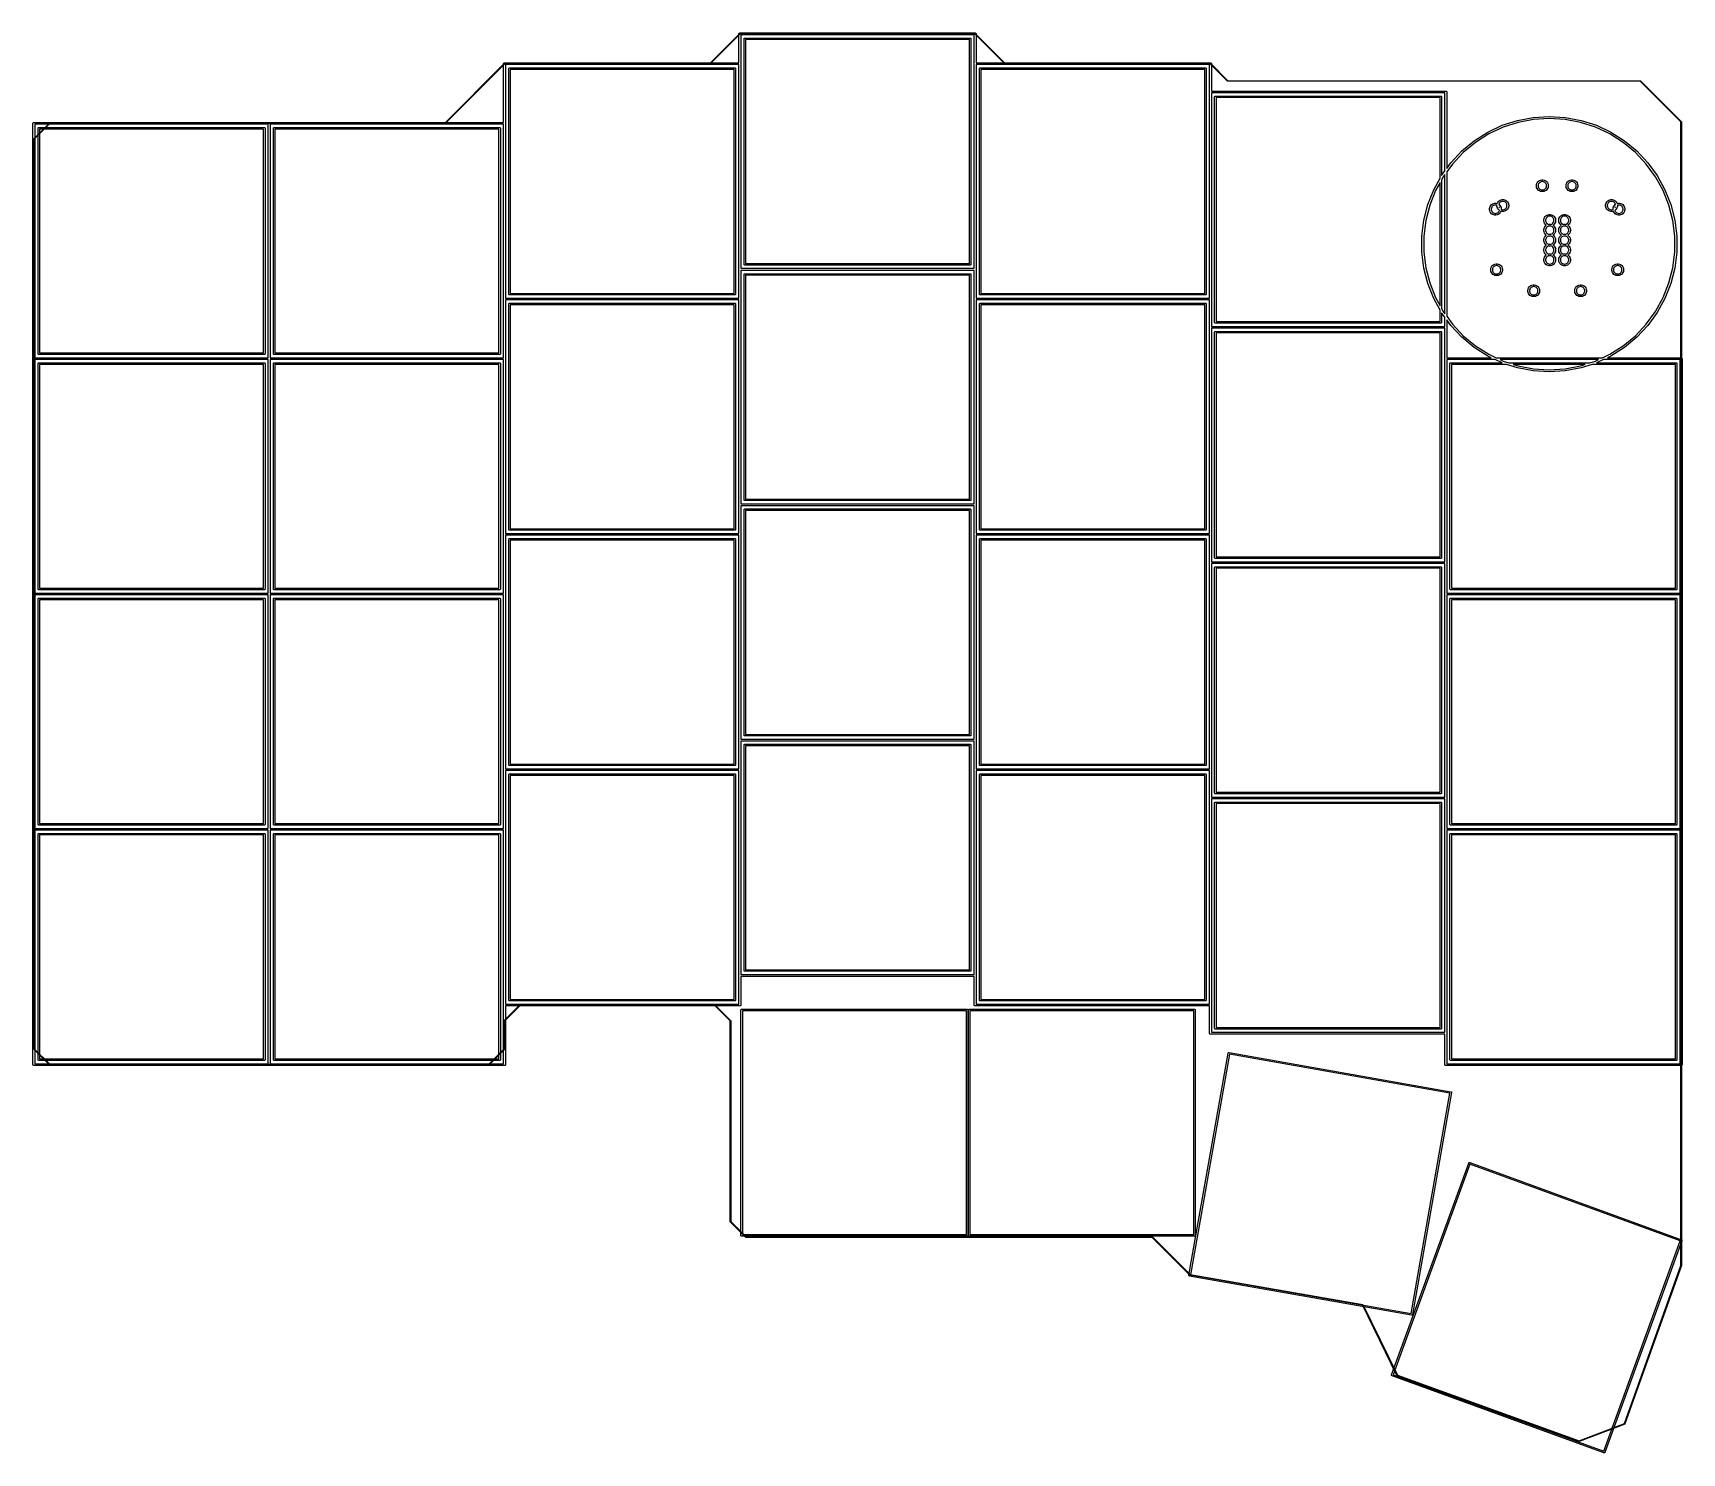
# Model space of a CAD drawing. Extents: x 2.38 to 7.63, y -6.62 to -2.09.
import ezdxf

# ---------------------------------------------------------------- set-up
doc = ezdxf.new("R2010")
doc.units = 0
doc.header["$MEASUREMENT"] = 0
doc.layers.add('BLACK', color=7, linetype='CONTINUOUS')

msp = doc.modelspace()

# ---------------------------------------------------------------- linework, layer by layer
at = {"layer": 'BLACK', "linetype": 'CONTINUOUS'}
for p, q in [((4.5355, -2.18992), (4.63018, -2.09524)), ((4.63131, -2.09689), (4.53664, -2.19157)), ((4.62794, -2.09591), (4.628, -2.09533)), ((4.62795, -2.09605), (4.62794, -2.09591)), ((4.62795, -2.18795), (4.62795, -2.09605)), ((4.628, -2.09533), (4.62816, -2.09477)), ((4.62816, -2.09477), (4.62844, -2.09426)), ((4.62844, -2.09426), (4.62881, -2.09381)), ((4.62881, -2.09381), (4.62926, -2.09344)), ((4.62926, -2.09344), (4.62977, -2.09316)), ((4.62977, -2.09316), (4.63033, -2.093)), ((4.63018, -2.09524), (4.63021, -2.09521)), ((4.63021, -2.09521), (4.63036, -2.09508)), ((4.63033, -2.093), (4.63076, -2.09295)), ((4.63036, -2.09508), (4.63053, -2.09499)), ((4.63053, -2.09499), (4.63066, -2.09495)), ((4.63066, -2.09495), (4.63071, -2.09494)), ((4.63071, -2.09494), (4.63091, -2.09492)), ((4.63076, -2.09295), (4.63091, -2.09294)), ((4.63091, -2.09294), (4.63105, -2.09295)), ((4.63091, -2.09492), (4.63095, -2.09492)), ((4.63095, -2.09492), (5.38086, -2.09492)), ((4.63105, -2.09295), (5.38076, -2.09295)), ((5.3805, -2.09689), (4.63131, -2.09689)), ((4.63386, -2.09886), (4.63386, -2.19076)), ((5.37795, -2.09886), (4.63386, -2.09886)), ((5.37795, -2.19076), (5.37795, -2.09886)), ((5.47518, -2.19157), (5.3805, -2.09689)), ((5.38076, -2.09295), (5.38091, -2.09294)), ((5.38086, -2.09492), (5.38091, -2.09492)), ((5.38091, -2.09294), (5.38105, -2.09295)), ((5.38091, -2.09492), (5.38095, -2.09492)), ((5.38095, -2.09492), (5.38095, -2.09492)), ((5.38095, -2.09492), (5.3811, -2.09494)), ((5.38105, -2.09295), (5.38148, -2.093)), ((5.3811, -2.09494), (5.38128, -2.09499)), ((5.38128, -2.09499), (5.38145, -2.09508)), ((5.38145, -2.09508), (5.3816, -2.09521)), ((5.38148, -2.093), (5.38204, -2.09316)), ((5.3816, -2.09521), (5.38164, -2.09524)), ((5.38164, -2.09524), (5.47631, -2.18992)), ((5.38204, -2.09316), (5.38255, -2.09344)), ((5.38255, -2.09344), (5.383, -2.09381)), ((5.383, -2.09381), (5.38337, -2.09426)), ((5.38337, -2.09426), (5.38365, -2.09477)), ((5.38365, -2.09477), (5.38382, -2.09533)), ((5.38382, -2.09533), (5.38387, -2.09591)), ((5.38387, -2.09591), (5.38386, -2.09605)), ((5.38386, -2.09605), (5.38386, -2.18795)), ((4.64428, -2.11165), (4.64433, -2.11119)), ((4.64429, -2.11177), (4.64428, -2.11165)), ((4.64429, -2.83004), (4.64429, -2.11177)), ((4.64433, -2.11119), (4.64446, -2.11075)), ((4.64446, -2.11075), (4.64468, -2.11033)), ((4.64468, -2.11033), (4.64498, -2.10998)), ((4.64498, -2.10998), (4.64533, -2.10968)), ((4.64533, -2.10968), (4.64575, -2.10946)), ((4.64575, -2.10946), (4.64619, -2.10933)), ((4.64619, -2.10933), (4.64654, -2.10929)), ((4.64654, -2.10929), (4.64665, -2.10928)), ((4.64654, -2.10929), (4.64654, -2.10929)), ((4.64665, -2.10928), (4.64677, -2.10929)), ((4.64677, -2.10929), (5.36504, -2.10929)), ((4.64902, -2.11402), (4.64902, -2.8278)), ((5.3628, -2.11402), (4.64902, -2.11402)), ((5.3628, -2.8278), (5.3628, -2.11402)), ((5.36504, -2.10929), (5.36516, -2.10928)), ((5.36516, -2.10928), (5.36527, -2.10929)), ((5.36527, -2.10929), (5.36527, -2.10929)), ((5.36527, -2.10929), (5.36562, -2.10933)), ((5.36562, -2.10933), (5.36607, -2.10946)), ((5.36607, -2.10946), (5.36648, -2.10968)), ((5.36648, -2.10968), (5.36684, -2.10998)), ((5.36684, -2.10998), (5.36713, -2.11033)), ((5.36713, -2.11033), (5.36735, -2.11075)), ((5.36735, -2.11075), (5.36749, -2.11119)), ((5.36749, -2.11119), (5.36753, -2.11165)), ((5.36753, -2.11165), (5.36752, -2.11177)), ((5.36752, -2.11177), (5.36752, -2.83004)), ((3.6905, -2.37992), (3.88018, -2.19024)), ((3.88131, -2.19189), (3.69164, -2.38157)), ((3.87794, -2.19091), (3.878, -2.19033)), ((3.87795, -2.19105), (3.87794, -2.19091)), ((3.87795, -2.37795), (3.87795, -2.19105)), ((3.878, -2.19033), (3.87816, -2.18977)), ((3.87816, -2.18977), (3.87844, -2.18926)), ((3.87844, -2.18926), (3.87881, -2.18881)), ((3.87881, -2.18881), (3.87926, -2.18844)), ((3.87926, -2.18844), (3.87977, -2.18816)), ((3.87977, -2.18816), (3.88033, -2.188)), ((3.88018, -2.19024), (3.88021, -2.19021)), ((3.88021, -2.19021), (3.88036, -2.19008)), ((3.88033, -2.188), (3.88076, -2.18795)), ((3.88036, -2.19008), (3.88053, -2.18999)), ((3.88053, -2.18999), (3.88071, -2.18994)), ((3.88071, -2.18994), (3.88086, -2.18992)), ((3.88076, -2.18795), (3.88091, -2.18794)), ((3.88086, -2.18992), (3.88091, -2.18992)), ((3.88091, -2.18794), (3.88105, -2.18795)), ((3.88091, -2.18992), (3.88095, -2.18992)), ((3.88095, -2.18992), (4.5355, -2.18992)), ((3.88105, -2.18795), (4.62795, -2.18795)), ((4.53586, -2.19189), (3.88131, -2.19189)), ((3.88386, -2.19386), (3.88386, -2.38076)), ((4.62795, -2.19386), (3.88386, -2.19386)), ((3.89428, -2.20665), (3.89433, -2.20619)), ((3.89429, -2.20677), (3.89428, -2.20665)), ((3.89429, -2.92504), (3.89429, -2.20677)), ((3.89433, -2.20619), (3.89446, -2.20575)), ((3.89446, -2.20575), (3.89468, -2.20533)), ((3.89468, -2.20533), (3.89498, -2.20498)), ((3.89498, -2.20498), (3.89533, -2.20468)), ((3.89533, -2.20468), (3.89575, -2.20446)), ((3.89575, -2.20446), (3.89619, -2.20433)), ((3.89619, -2.20433), (3.89654, -2.20429)), ((3.89654, -2.20429), (3.89665, -2.20428)), ((3.89654, -2.20429), (3.89654, -2.20429)), ((3.89665, -2.20428), (3.89677, -2.20429)), ((3.89677, -2.20429), (4.61504, -2.20429)), ((4.53591, -2.19189), (4.53586, -2.19189)), ((4.53595, -2.19189), (4.53591, -2.19189)), ((4.5361, -2.19188), (4.53595, -2.19189)), ((4.53595, -2.19189), (4.53595, -2.19189)), ((4.53628, -2.19182), (4.5361, -2.19188)), ((4.53645, -2.19173), (4.53628, -2.19182)), ((4.5366, -2.1916), (4.53645, -2.19173)), ((4.53664, -2.19157), (4.5366, -2.1916)), ((4.61504, -2.20429), (4.61516, -2.20428)), ((4.61516, -2.20428), (4.61527, -2.20429)), ((4.61527, -2.20429), (4.61527, -2.20429)), ((4.61527, -2.20429), (4.61562, -2.20433)), ((4.61562, -2.20433), (4.61607, -2.20446)), ((4.61607, -2.20446), (4.61648, -2.20468)), ((4.61648, -2.20468), (4.61684, -2.20498)), ((4.61684, -2.20498), (4.61713, -2.20533)), ((4.61713, -2.20533), (4.61735, -2.20575)), ((4.61735, -2.20575), (4.61749, -2.20619)), ((4.61749, -2.20619), (4.61753, -2.20665)), ((4.61753, -2.20665), (4.61752, -2.20677)), ((4.61752, -2.20677), (4.61752, -2.92504)), ((4.62795, -2.84576), (4.62795, -2.19386)), ((4.63386, -2.19076), (4.63387, -2.19091)), ((4.63387, -2.19091), (4.63386, -2.19105)), ((4.63386, -2.19105), (4.63386, -2.84295)), ((5.37794, -2.19091), (5.37795, -2.19076)), ((5.37795, -2.19105), (5.37794, -2.19091)), ((5.37795, -2.47389), (5.37795, -2.19105)), ((5.38386, -2.18795), (6.13076, -2.18795)), ((5.38386, -2.19386), (5.38386, -2.84576)), ((6.12795, -2.19386), (5.38386, -2.19386)), ((5.39428, -2.20665), (5.39433, -2.20619)), ((5.39429, -2.20677), (5.39428, -2.20665)), ((5.39429, -2.92504), (5.39429, -2.20677)), ((5.39433, -2.20619), (5.39446, -2.20575)), ((5.39446, -2.20575), (5.39468, -2.20533)), ((5.39468, -2.20533), (5.39498, -2.20498)), ((5.39498, -2.20498), (5.39533, -2.20468)), ((5.39533, -2.20468), (5.39575, -2.20446)), ((5.39575, -2.20446), (5.39619, -2.20433)), ((5.39619, -2.20433), (5.39654, -2.20429)), ((5.39654, -2.20429), (5.39665, -2.20428)), ((5.39654, -2.20429), (5.39654, -2.20429)), ((5.39665, -2.20428), (5.39677, -2.20429)), ((5.39677, -2.20429), (6.11504, -2.20429)), ((5.47521, -2.1916), (5.47518, -2.19157)), ((5.47536, -2.19173), (5.47521, -2.1916)), ((5.47553, -2.19182), (5.47536, -2.19173)), ((5.47566, -2.19186), (5.47553, -2.19182)), ((5.47571, -2.19188), (5.47566, -2.19186)), ((5.47591, -2.19189), (5.47571, -2.19188)), ((5.47595, -2.19189), (5.47591, -2.19189)), ((6.1305, -2.19189), (5.47595, -2.19189)), ((5.47631, -2.18992), (6.13086, -2.18992)), ((6.11504, -2.20429), (6.11516, -2.20428)), ((6.11516, -2.20428), (6.11527, -2.20429)), ((6.11527, -2.20429), (6.11527, -2.20429)), ((6.11527, -2.20429), (6.11562, -2.20433)), ((6.11562, -2.20433), (6.11607, -2.20446)), ((6.11607, -2.20446), (6.11648, -2.20468)), ((6.11648, -2.20468), (6.11684, -2.20498)), ((6.11684, -2.20498), (6.11713, -2.20533)), ((6.11713, -2.20533), (6.11735, -2.20575)), ((6.11735, -2.20575), (6.11749, -2.20619)), ((6.11749, -2.20619), (6.11753, -2.20665)), ((6.11753, -2.20665), (6.11752, -2.20677)), ((6.11752, -2.20677), (6.11752, -2.92504)), ((6.12795, -2.28076), (6.12795, -2.19386)), ((6.18518, -2.24657), (6.1305, -2.19189)), ((6.13076, -2.18795), (6.13091, -2.18794)), ((6.13086, -2.18992), (6.13091, -2.18992)), ((6.13091, -2.18794), (6.13105, -2.18795)), ((6.13091, -2.18992), (6.13095, -2.18992)), ((6.13095, -2.18992), (6.13095, -2.18992)), ((6.13095, -2.18992), (6.1311, -2.18994)), ((6.13105, -2.18795), (6.13148, -2.188)), ((6.1311, -2.18994), (6.13128, -2.18999)), ((6.13128, -2.18999), (6.13145, -2.19008)), ((6.13145, -2.19008), (6.1316, -2.19021)), ((6.13148, -2.188), (6.13204, -2.18816)), ((6.1316, -2.19021), (6.13164, -2.19024)), ((6.13164, -2.19024), (6.18631, -2.24492)), ((6.13204, -2.18816), (6.13255, -2.18844)), ((6.13255, -2.18844), (6.133, -2.18881)), ((6.133, -2.18881), (6.13337, -2.18926)), ((6.13337, -2.18926), (6.13365, -2.18977)), ((6.13365, -2.18977), (6.13382, -2.19033)), ((6.13382, -2.19033), (6.13387, -2.19091)), ((6.13387, -2.19091), (6.13386, -2.19105)), ((6.13386, -2.19105), (6.13386, -2.27795)), ((3.89902, -2.20902), (3.89902, -2.9228)), ((4.6128, -2.20902), (3.89902, -2.20902)), ((4.6128, -2.9228), (4.6128, -2.20902)), ((5.39902, -2.20902), (5.39902, -2.9228)), ((6.1128, -2.20902), (5.39902, -2.20902)), ((6.1128, -2.9228), (6.1128, -2.20902)), ((6.18521, -2.2466), (6.18518, -2.24657)), ((6.18536, -2.24673), (6.18521, -2.2466)), ((6.18553, -2.24682), (6.18536, -2.24673)), ((6.18566, -2.24686), (6.18553, -2.24682)), ((6.18571, -2.24688), (6.18566, -2.24686)), ((6.18591, -2.24689), (6.18571, -2.24688)), ((6.18595, -2.24689), (6.18591, -2.24689)), ((7.5005, -2.24689), (6.18595, -2.24689)), ((6.18631, -2.24492), (7.50086, -2.24492)), ((7.62992, -2.37631), (7.5005, -2.24689)), ((7.50086, -2.24492), (7.50091, -2.24492)), ((7.50091, -2.24492), (7.50095, -2.24492)), ((7.50095, -2.24492), (7.50095, -2.24492)), ((7.50095, -2.24492), (7.5011, -2.24494)), ((7.5011, -2.24494), (7.50128, -2.24499)), ((7.50128, -2.24499), (7.50145, -2.24508)), ((7.50145, -2.24508), (7.5016, -2.24521)), ((7.5016, -2.24521), (7.50164, -2.24524)), ((7.50164, -2.24524), (7.63157, -2.37518)), ((6.12794, -2.28091), (6.12795, -2.28076)), ((6.12795, -2.28105), (6.12794, -2.28091)), ((6.12795, -2.56652), (6.12795, -2.28105)), ((6.13386, -2.27795), (6.88076, -2.27795)), ((6.13386, -2.28386), (6.13386, -2.94076)), ((6.87795, -2.28386), (6.13386, -2.28386)), ((6.14428, -2.29665), (6.14433, -2.29619)), ((6.14429, -2.29677), (6.14428, -2.29665)), ((6.14429, -3.01504), (6.14429, -2.29677)), ((6.14433, -2.29619), (6.14446, -2.29575)), ((6.14446, -2.29575), (6.14468, -2.29533)), ((6.14468, -2.29533), (6.14498, -2.29498)), ((6.14498, -2.29498), (6.14533, -2.29468)), ((6.14533, -2.29468), (6.14575, -2.29446)), ((6.14575, -2.29446), (6.14619, -2.29433)), ((6.14619, -2.29433), (6.14654, -2.29429)), ((6.14654, -2.29429), (6.14665, -2.29428)), ((6.14654, -2.29429), (6.14654, -2.29429)), ((6.14665, -2.29428), (6.14677, -2.29429)), ((6.14677, -2.29429), (6.86504, -2.29429)), ((6.8628, -2.29902), (6.14902, -2.29902)), ((6.14902, -2.29902), (6.14902, -3.0128)), ((6.8628, -2.55537), (6.8628, -2.29902)), ((6.86504, -2.29429), (6.86516, -2.29428)), ((6.86516, -2.29428), (6.86527, -2.29429)), ((6.86527, -2.29429), (6.86527, -2.29429)), ((6.86527, -2.29429), (6.86562, -2.29433)), ((6.86562, -2.29433), (6.86607, -2.29446)), ((6.86607, -2.29446), (6.86648, -2.29468)), ((6.86648, -2.29468), (6.86684, -2.29498)), ((6.86684, -2.29498), (6.86713, -2.29533)), ((6.86713, -2.29533), (6.86735, -2.29575)), ((6.86735, -2.29575), (6.86749, -2.29619)), ((6.86749, -2.29619), (6.86753, -2.29665)), ((6.86753, -2.29665), (6.86752, -2.29677)), ((6.86752, -2.29677), (6.86752, -2.54699)), ((6.87795, -2.53263), (6.87795, -2.28386)), ((6.88076, -2.27795), (6.88091, -2.27794)), ((6.88091, -2.27794), (6.88105, -2.27795)), ((6.88105, -2.27795), (6.88148, -2.278)), ((6.88148, -2.278), (6.88204, -2.27816)), ((6.88204, -2.27816), (6.88255, -2.27844)), ((6.88255, -2.27844), (6.883, -2.27881)), ((6.883, -2.27881), (6.88337, -2.27926)), ((6.88337, -2.27926), (6.88365, -2.27977)), ((6.88365, -2.27977), (6.88382, -2.28033)), ((6.88382, -2.28033), (6.88387, -2.28091)), ((6.88387, -2.28091), (6.88386, -2.28105)), ((6.88386, -2.28105), (6.88386, -2.5245)), ((7.10962, -2.37142), (7.15986, -2.36183)), ((7.15986, -2.36183), (7.21091, -2.35862)), ((7.21091, -2.35862), (7.26195, -2.36183)), ((7.26195, -2.36183), (7.31219, -2.37142)), ((2.37794, -2.38091), (2.378, -2.38033)), ((2.37795, -2.38105), (2.37794, -2.38091)), ((2.37795, -3.13076), (2.37795, -2.38105)), ((2.378, -2.38033), (2.37816, -2.37977)), ((2.37816, -2.37977), (2.37844, -2.37926)), ((2.37844, -2.37926), (2.37881, -2.37881)), ((2.37881, -2.37881), (2.37926, -2.37844)), ((2.37926, -2.37844), (2.37977, -2.37816)), ((2.37977, -2.37816), (2.38033, -2.378)), ((2.38024, -2.43018), (2.43018, -2.38024)), ((2.38033, -2.378), (2.38076, -2.37795)), ((2.38076, -2.37795), (2.38091, -2.37794)), ((2.38091, -2.37794), (2.38105, -2.37795)), ((2.38105, -2.37795), (3.13076, -2.37795)), ((2.43131, -2.38189), (2.38189, -2.43131)), ((2.38386, -2.38386), (2.38386, -3.12795)), ((3.12795, -2.38386), (2.38386, -2.38386)), ((2.39428, -2.39665), (2.39433, -2.39619)), ((2.39429, -2.39677), (2.39428, -2.39665)), ((2.39429, -3.11504), (2.39429, -2.39677)), ((2.39433, -2.39619), (2.39446, -2.39575)), ((2.39446, -2.39575), (2.39468, -2.39533)), ((2.39468, -2.39533), (2.39498, -2.39498)), ((2.39498, -2.39498), (2.39533, -2.39468)), ((2.39533, -2.39468), (2.39575, -2.39446)), ((2.39575, -2.39446), (2.39619, -2.39433)), ((2.39619, -2.39433), (2.39654, -2.39429)), ((2.39654, -2.39429), (2.39665, -2.39428)), ((2.39654, -2.39429), (2.39654, -2.39429)), ((2.39665, -2.39428), (2.39677, -2.39429)), ((2.39677, -2.39429), (3.11504, -2.39429)), ((2.39902, -2.39902), (2.39902, -3.1128)), ((3.1128, -2.39902), (2.39902, -2.39902)), ((2.43018, -2.38024), (2.43021, -2.38021)), ((2.43021, -2.38021), (2.43036, -2.38008)), ((2.43036, -2.38008), (2.43053, -2.37999)), ((2.43053, -2.37999), (2.43066, -2.37995)), ((2.43066, -2.37995), (2.43071, -2.37994)), ((2.43071, -2.37994), (2.43091, -2.37992)), ((2.43091, -2.37992), (2.43095, -2.37992)), ((2.43095, -2.37992), (3.6905, -2.37992)), ((3.69086, -2.38189), (2.43131, -2.38189)), ((3.1128, -3.1128), (3.1128, -2.39902)), ((3.11504, -2.39429), (3.11516, -2.39428)), ((3.11516, -2.39428), (3.11527, -2.39429)), ((3.11527, -2.39429), (3.11527, -2.39429)), ((3.11527, -2.39429), (3.11562, -2.39433)), ((3.11562, -2.39433), (3.11607, -2.39446)), ((3.11607, -2.39446), (3.11648, -2.39468)), ((3.11648, -2.39468), (3.11684, -2.39498)), ((3.11684, -2.39498), (3.11713, -2.39533)), ((3.11713, -2.39533), (3.11735, -2.39575)), ((3.11735, -2.39575), (3.11749, -2.39619)), ((3.11749, -2.39619), (3.11753, -2.39665)), ((3.11753, -2.39665), (3.11752, -2.39677)), ((3.11752, -2.39677), (3.11752, -3.11504)), ((3.12795, -3.12795), (3.12795, -2.38386)), ((3.13076, -2.37795), (3.13091, -2.37794)), ((3.13091, -2.37794), (3.13105, -2.37795)), ((3.13105, -2.37795), (3.87795, -2.37795)), ((3.13386, -2.38386), (3.13386, -3.12795)), ((3.87795, -2.38386), (3.13386, -2.38386)), ((3.14428, -2.39665), (3.14433, -2.39619)), ((3.14429, -2.39677), (3.14428, -2.39665)), ((3.14429, -3.11504), (3.14429, -2.39677)), ((3.14433, -2.39619), (3.14446, -2.39575)), ((3.14446, -2.39575), (3.14468, -2.39533)), ((3.14468, -2.39533), (3.14498, -2.39498)), ((3.14498, -2.39498), (3.14533, -2.39468)), ((3.14533, -2.39468), (3.14575, -2.39446)), ((3.14575, -2.39446), (3.14619, -2.39433)), ((3.14619, -2.39433), (3.14654, -2.39429)), ((3.14654, -2.39429), (3.14665, -2.39428)), ((3.14654, -2.39429), (3.14654, -2.39429)), ((3.14665, -2.39428), (3.14677, -2.39429)), ((3.14677, -2.39429), (3.86504, -2.39429)), ((3.14902, -2.39902), (3.14902, -3.1128)), ((3.8628, -2.39902), (3.14902, -2.39902)), ((3.69091, -2.38189), (3.69086, -2.38189)), ((3.69095, -2.38189), (3.69091, -2.38189)), ((3.6911, -2.38188), (3.69095, -2.38189)), ((3.69095, -2.38189), (3.69095, -2.38189)), ((3.69128, -2.38182), (3.6911, -2.38188)), ((3.69145, -2.38173), (3.69128, -2.38182)), ((3.6916, -2.3816), (3.69145, -2.38173)), ((3.69164, -2.38157), (3.6916, -2.3816)), ((3.8628, -3.1128), (3.8628, -2.39902)), ((3.86504, -2.39429), (3.86516, -2.39428)), ((3.86516, -2.39428), (3.86527, -2.39429)), ((3.86527, -2.39429), (3.86527, -2.39429)), ((3.86527, -2.39429), (3.86562, -2.39433)), ((3.86562, -2.39433), (3.86607, -2.39446)), ((3.86607, -2.39446), (3.86648, -2.39468)), ((3.86648, -2.39468), (3.86684, -2.39498)), ((3.86684, -2.39498), (3.86713, -2.39533)), ((3.86713, -2.39533), (3.86735, -2.39575)), ((3.86735, -2.39575), (3.86749, -2.39619)), ((3.86749, -2.39619), (3.86753, -2.39665)), ((3.86753, -2.39665), (3.86752, -2.39677)), ((3.86752, -2.39677), (3.86752, -3.11504)), ((3.87795, -2.94076), (3.87795, -2.38386)), ((3.88386, -2.38076), (3.88387, -2.38091)), ((3.88387, -2.38091), (3.88386, -2.38105)), ((3.88386, -2.38105), (3.88386, -2.93795)), ((6.97151, -2.43641), (7.0147, -2.409)), ((7.01792, -2.41487), (6.97544, -2.44182)), ((7.0147, -2.409), (7.06097, -2.38722)), ((7.06344, -2.39345), (7.01792, -2.41487)), ((7.06097, -2.38722), (7.10962, -2.37142)), ((7.11128, -2.3779), (7.06344, -2.39345)), ((7.1607, -2.36847), (7.11128, -2.3779)), ((7.21091, -2.36531), (7.1607, -2.36847)), ((7.26111, -2.36847), (7.21091, -2.36531)), ((7.31053, -2.3779), (7.26111, -2.36847)), ((7.35837, -2.39345), (7.31053, -2.3779)), ((7.31219, -2.37142), (7.36084, -2.38722)), ((7.40389, -2.41487), (7.35837, -2.39345)), ((7.36084, -2.38722), (7.40712, -2.409)), ((7.44637, -2.44182), (7.40389, -2.41487)), ((7.40712, -2.409), (7.4503, -2.43641)), ((7.62992, -6.02074), (7.62992, -2.37631)), ((7.63157, -2.37518), (7.6316, -2.37521)), ((7.6316, -2.37521), (7.63173, -2.37536)), ((7.63173, -2.37536), (7.63182, -2.37553)), ((7.63182, -2.37553), (7.63186, -2.37566)), ((7.63186, -2.37566), (7.63188, -2.37571)), ((7.63188, -2.37571), (7.63189, -2.37591)), ((7.63189, -2.37591), (7.63189, -2.37595)), ((7.63189, -2.37595), (7.63189, -6.02083)), ((2.37992, -2.43091), (2.37994, -2.43071)), ((2.37992, -2.43095), (2.37992, -2.43091)), ((2.37992, -5.33086), (2.37992, -2.43095)), ((2.37994, -2.43071), (2.37999, -2.43053)), ((2.37994, -2.43071), (2.37994, -2.43071)), ((2.37999, -2.43053), (2.38008, -2.43036)), ((2.38008, -2.43036), (2.38021, -2.43021)), ((2.38021, -2.43021), (2.38024, -2.43018)), ((2.38189, -2.43131), (2.38189, -5.3305)), ((6.89709, -2.50629), (6.9321, -2.46901)), ((6.9321, -2.46901), (6.97151, -2.43641)), ((6.97544, -2.44182), (6.93668, -2.47389)), ((7.48513, -2.47389), (7.44637, -2.44182)), ((7.4503, -2.43641), (7.48971, -2.46901)), ((7.48971, -2.46901), (7.52472, -2.50629)), ((5.37795, -2.84295), (5.37795, -2.47389)), ((6.88386, -2.5245), (6.89709, -2.50629)), ((6.90225, -2.51056), (6.88386, -2.53587)), ((6.93668, -2.47389), (6.90225, -2.51056)), ((7.51957, -2.51056), (7.48513, -2.47389)), ((7.54914, -2.55126), (7.51957, -2.51056)), ((7.52472, -2.50629), (7.55479, -2.54767)), ((6.12795, -2.93795), (6.12795, -2.56652)), ((6.84238, -2.59249), (6.8628, -2.55537)), ((6.8628, -2.56923), (6.84844, -2.59534)), ((6.8628, -2.96258), (6.8628, -2.56923)), ((6.86752, -2.54699), (6.87795, -2.53263)), ((6.87268, -2.55126), (6.86752, -2.56064)), ((6.86752, -2.56064), (6.86752, -2.97117)), ((6.87795, -2.544), (6.87268, -2.55126)), ((6.87795, -2.98782), (6.87795, -2.544)), ((6.88386, -2.53587), (6.88386, -2.99594)), ((7.16985, -2.57799), (7.17058, -2.57436)), ((7.17058, -2.57436), (7.172, -2.57093)), ((7.172, -2.57093), (7.17405, -2.56785)), ((7.17405, -2.56785), (7.17667, -2.56523)), ((7.17686, -2.57353), (7.17585, -2.57596)), ((7.17667, -2.56523), (7.17975, -2.56318)), ((7.17831, -2.57135), (7.17686, -2.57353)), ((7.18017, -2.5695), (7.17831, -2.57135)), ((7.17975, -2.56318), (7.18318, -2.56176)), ((7.18235, -2.56804), (7.18017, -2.5695)), ((7.18478, -2.56703), (7.18235, -2.56804)), ((7.18318, -2.56176), (7.18681, -2.56104)), ((7.18735, -2.56652), (7.18478, -2.56703)), ((7.18681, -2.56104), (7.19051, -2.56104)), ((7.18997, -2.56652), (7.18735, -2.56652)), ((7.19255, -2.56703), (7.18997, -2.56652)), ((7.19051, -2.56104), (7.19415, -2.56176)), ((7.19497, -2.56804), (7.19255, -2.56703)), ((7.19415, -2.56176), (7.19757, -2.56318)), ((7.19715, -2.5695), (7.19497, -2.56804)), ((7.19901, -2.57135), (7.19715, -2.5695)), ((7.19757, -2.56318), (7.20065, -2.56523)), ((7.20047, -2.57353), (7.19901, -2.57135)), ((7.20147, -2.57596), (7.20047, -2.57353)), ((7.20065, -2.56523), (7.20327, -2.56785)), ((7.20327, -2.56785), (7.20533, -2.57093)), ((7.20533, -2.57093), (7.20675, -2.57436)), ((7.20675, -2.57436), (7.20747, -2.57799)), ((7.26434, -2.57799), (7.26507, -2.57436)), ((7.26507, -2.57436), (7.26648, -2.57093)), ((7.26648, -2.57093), (7.26854, -2.56785)), ((7.26854, -2.56785), (7.27116, -2.56523)), ((7.27134, -2.57353), (7.27034, -2.57596)), ((7.27116, -2.56523), (7.27424, -2.56318)), ((7.2728, -2.57135), (7.27134, -2.57353)), ((7.27466, -2.5695), (7.2728, -2.57135)), ((7.27424, -2.56318), (7.27766, -2.56176)), ((7.27684, -2.56804), (7.27466, -2.5695)), ((7.27926, -2.56703), (7.27684, -2.56804)), ((7.27766, -2.56176), (7.2813, -2.56104)), ((7.28184, -2.56652), (7.27926, -2.56703)), ((7.2813, -2.56104), (7.285, -2.56104)), ((7.28446, -2.56652), (7.28184, -2.56652)), ((7.28704, -2.56703), (7.28446, -2.56652)), ((7.285, -2.56104), (7.28864, -2.56176)), ((7.28946, -2.56804), (7.28704, -2.56703)), ((7.28864, -2.56176), (7.29206, -2.56318)), ((7.29164, -2.5695), (7.28946, -2.56804)), ((7.2935, -2.57135), (7.29164, -2.5695)), ((7.29206, -2.56318), (7.29514, -2.56523)), ((7.29495, -2.57353), (7.2935, -2.57135)), ((7.29596, -2.57596), (7.29495, -2.57353)), ((7.29514, -2.56523), (7.29776, -2.56785)), ((7.29776, -2.56785), (7.29982, -2.57093)), ((7.29982, -2.57093), (7.30123, -2.57436)), ((7.30123, -2.57436), (7.30196, -2.57799)), ((7.57337, -2.59534), (7.54914, -2.55126)), ((7.55479, -2.54767), (7.57943, -2.59249)), ((6.82356, -2.64005), (6.84238, -2.59249)), ((6.84844, -2.59534), (6.82992, -2.64212)), ((7.05069, -2.62823), (7.05377, -2.62617)), ((7.05377, -2.62617), (7.05719, -2.62475)), ((7.05719, -2.62475), (7.06082, -2.62403)), ((7.06082, -2.62403), (7.06453, -2.62403)), ((7.06453, -2.62403), (7.06816, -2.62475)), ((7.06816, -2.62475), (7.07159, -2.62617)), ((7.07159, -2.62617), (7.07467, -2.62823)), ((7.16985, -2.58169), (7.16985, -2.57799)), ((7.17058, -2.58533), (7.16985, -2.58169)), ((7.172, -2.58875), (7.17058, -2.58533)), ((7.17405, -2.59183), (7.172, -2.58875)), ((7.17667, -2.59445), (7.17405, -2.59183)), ((7.17585, -2.57596), (7.17534, -2.57853)), ((7.17534, -2.57853), (7.17534, -2.58115)), ((7.17534, -2.58115), (7.17585, -2.58373)), ((7.17585, -2.58373), (7.17686, -2.58615)), ((7.17975, -2.59651), (7.17667, -2.59445)), ((7.17686, -2.58615), (7.17831, -2.58833)), ((7.17831, -2.58833), (7.18017, -2.59019)), ((7.18318, -2.59793), (7.17975, -2.59651)), ((7.18017, -2.59019), (7.18235, -2.59165)), ((7.18235, -2.59165), (7.18478, -2.59265)), ((7.18681, -2.59865), (7.18318, -2.59793)), ((7.18478, -2.59265), (7.18735, -2.59316)), ((7.19051, -2.59865), (7.18681, -2.59865)), ((7.18735, -2.59316), (7.18997, -2.59316)), ((7.18997, -2.59316), (7.19255, -2.59265)), ((7.19415, -2.59793), (7.19051, -2.59865)), ((7.19255, -2.59265), (7.19497, -2.59165)), ((7.19757, -2.59651), (7.19415, -2.59793)), ((7.19497, -2.59165), (7.19715, -2.59019)), ((7.19715, -2.59019), (7.19901, -2.58833)), ((7.20065, -2.59445), (7.19757, -2.59651)), ((7.19901, -2.58833), (7.20047, -2.58615)), ((7.20047, -2.58615), (7.20147, -2.58373)), ((7.20327, -2.59183), (7.20065, -2.59445)), ((7.20198, -2.57853), (7.20147, -2.57596)), ((7.20147, -2.58373), (7.20198, -2.58115)), ((7.20198, -2.58115), (7.20198, -2.57853)), ((7.20533, -2.58875), (7.20327, -2.59183)), ((7.20675, -2.58533), (7.20533, -2.58875)), ((7.20747, -2.58169), (7.20675, -2.58533)), ((7.20747, -2.57799), (7.20747, -2.58169)), ((7.26434, -2.58169), (7.26434, -2.57799)), ((7.26507, -2.58533), (7.26434, -2.58169)), ((7.26648, -2.58875), (7.26507, -2.58533)), ((7.26854, -2.59183), (7.26648, -2.58875)), ((7.27116, -2.59445), (7.26854, -2.59183)), ((7.27034, -2.57596), (7.26983, -2.57853)), ((7.26983, -2.57853), (7.26983, -2.58115)), ((7.26983, -2.58115), (7.27034, -2.58373)), ((7.27034, -2.58373), (7.27134, -2.58615)), ((7.27424, -2.59651), (7.27116, -2.59445)), ((7.27134, -2.58615), (7.2728, -2.58833)), ((7.2728, -2.58833), (7.27466, -2.59019)), ((7.27766, -2.59793), (7.27424, -2.59651)), ((7.27466, -2.59019), (7.27684, -2.59165)), ((7.27684, -2.59165), (7.27926, -2.59265)), ((7.2813, -2.59865), (7.27766, -2.59793)), ((7.27926, -2.59265), (7.28184, -2.59316)), ((7.285, -2.59865), (7.2813, -2.59865)), ((7.28184, -2.59316), (7.28446, -2.59316)), ((7.28446, -2.59316), (7.28704, -2.59265)), ((7.28864, -2.59793), (7.285, -2.59865)), ((7.28704, -2.59265), (7.28946, -2.59165)), ((7.29206, -2.59651), (7.28864, -2.59793)), ((7.28946, -2.59165), (7.29164, -2.59019)), ((7.29164, -2.59019), (7.2935, -2.58833)), ((7.29514, -2.59445), (7.29206, -2.59651)), ((7.2935, -2.58833), (7.29495, -2.58615)), ((7.29495, -2.58615), (7.29596, -2.58373)), ((7.29776, -2.59183), (7.29514, -2.59445)), ((7.29647, -2.57853), (7.29596, -2.57596)), ((7.29596, -2.58373), (7.29647, -2.58115)), ((7.29647, -2.58115), (7.29647, -2.57853)), ((7.29982, -2.58875), (7.29776, -2.59183)), ((7.30123, -2.58533), (7.29982, -2.58875)), ((7.30196, -2.58169), (7.30123, -2.58533)), ((7.30196, -2.57799), (7.30196, -2.58169)), ((7.39715, -2.62823), (7.40023, -2.62617)), ((7.40023, -2.62617), (7.40365, -2.62475)), ((7.40365, -2.62475), (7.40728, -2.62403)), ((7.40728, -2.62403), (7.41099, -2.62403)), ((7.41099, -2.62403), (7.41462, -2.62475)), ((7.41462, -2.62475), (7.41804, -2.62617)), ((7.41804, -2.62617), (7.42112, -2.62823)), ((7.59189, -2.64212), (7.57337, -2.59534)), ((7.57943, -2.59249), (7.59826, -2.64005)), ((6.81084, -2.68959), (6.82356, -2.64005)), ((6.82992, -2.64212), (6.81741, -2.69084)), ((7.02025, -2.65279), (7.02097, -2.64916)), ((7.02025, -2.6565), (7.02025, -2.65279)), ((7.02097, -2.66013), (7.02025, -2.6565)), ((7.02097, -2.64916), (7.02239, -2.64574)), ((7.02239, -2.66355), (7.02097, -2.66013)), ((7.02239, -2.64574), (7.02445, -2.64266)), ((7.02445, -2.66663), (7.02239, -2.66355)), ((7.02445, -2.64266), (7.02707, -2.64004)), ((7.02707, -2.66925), (7.02445, -2.66663)), ((7.02625, -2.65076), (7.02573, -2.65333)), ((7.02573, -2.65333), (7.02573, -2.65596)), ((7.02573, -2.65596), (7.02625, -2.65853)), ((7.02725, -2.64834), (7.02625, -2.65076)), ((7.02625, -2.65853), (7.02725, -2.66096)), ((7.02707, -2.64004), (7.03015, -2.63798)), ((7.03015, -2.67131), (7.02707, -2.66925)), ((7.02871, -2.64615), (7.02725, -2.64834)), ((7.02725, -2.66096), (7.02871, -2.66314)), ((7.03056, -2.6443), (7.02871, -2.64615)), ((7.02871, -2.66314), (7.03056, -2.66499)), ((7.03015, -2.63798), (7.03357, -2.63656)), ((7.03357, -2.67273), (7.03015, -2.67131)), ((7.03275, -2.64284), (7.03056, -2.6443)), ((7.03056, -2.66499), (7.03275, -2.66645)), ((7.03517, -2.64184), (7.03275, -2.64284)), ((7.03275, -2.66645), (7.03517, -2.66746)), ((7.03357, -2.63656), (7.0372, -2.63584)), ((7.0372, -2.67345), (7.03357, -2.67273)), ((7.03774, -2.64132), (7.03517, -2.64184)), ((7.03517, -2.66746), (7.03774, -2.66797)), ((7.0372, -2.63584), (7.04091, -2.63584)), ((7.04091, -2.67345), (7.0372, -2.67345)), ((7.04037, -2.64132), (7.03774, -2.64132)), ((7.03774, -2.66797), (7.04037, -2.66797)), ((7.04294, -2.64184), (7.04037, -2.64132)), ((7.04037, -2.66797), (7.04294, -2.66746)), ((7.04091, -2.63584), (7.04454, -2.63656)), ((7.04454, -2.67273), (7.04091, -2.67345)), ((7.04387, -2.64222), (7.04294, -2.64184)), ((7.04294, -2.66746), (7.04537, -2.66645)), ((7.04387, -2.64469), (7.04387, -2.64222)), ((7.04459, -2.64832), (7.04387, -2.64469)), ((7.04454, -2.63656), (7.04486, -2.6367)), ((7.04796, -2.67131), (7.04454, -2.67273)), ((7.04601, -2.65174), (7.04459, -2.64832)), ((7.04486, -2.6367), (7.04601, -2.63393)), ((7.04537, -2.66645), (7.04755, -2.66499)), ((7.04601, -2.63393), (7.04807, -2.63085)), ((7.04807, -2.65482), (7.04601, -2.65174)), ((7.04755, -2.66499), (7.0494, -2.66314)), ((7.05104, -2.66925), (7.04796, -2.67131)), ((7.04807, -2.63085), (7.05069, -2.62823)), ((7.05069, -2.65744), (7.04807, -2.65482)), ((7.0494, -2.66314), (7.05086, -2.66096)), ((7.04987, -2.63895), (7.04981, -2.63922)), ((7.04981, -2.63922), (7.05104, -2.64004)), ((7.05087, -2.63652), (7.04987, -2.63895)), ((7.05086, -2.64834), (7.05001, -2.64706)), ((7.05001, -2.64706), (7.05087, -2.64914)), ((7.05192, -2.65826), (7.05069, -2.65744)), ((7.05172, -2.65042), (7.05086, -2.64834)), ((7.05086, -2.66096), (7.05186, -2.65853)), ((7.05233, -2.63434), (7.05087, -2.63652)), ((7.05087, -2.64914), (7.05172, -2.65042)), ((7.05104, -2.64004), (7.05366, -2.64266)), ((7.05366, -2.66663), (7.05104, -2.66925)), ((7.05186, -2.65853), (7.05192, -2.65826)), ((7.05419, -2.63249), (7.05233, -2.63434)), ((7.05366, -2.64266), (7.05572, -2.64574)), ((7.05572, -2.66355), (7.05366, -2.66663)), ((7.05637, -2.63103), (7.05419, -2.63249)), ((7.05572, -2.64574), (7.05714, -2.64916)), ((7.05687, -2.66078), (7.05572, -2.66355)), ((7.05879, -2.63003), (7.05637, -2.63103)), ((7.05719, -2.66092), (7.05687, -2.66078)), ((7.05714, -2.64916), (7.05786, -2.65279)), ((7.06082, -2.66164), (7.05719, -2.66092)), ((7.05786, -2.65279), (7.05786, -2.65526)), ((7.05786, -2.65526), (7.05879, -2.65564)), ((7.06137, -2.62951), (7.05879, -2.63003)), ((7.05879, -2.65564), (7.06137, -2.65616)), ((7.06453, -2.66164), (7.06082, -2.66164)), ((7.06399, -2.62951), (7.06137, -2.62951)), ((7.06137, -2.65616), (7.06399, -2.65616)), ((7.06656, -2.63003), (7.06399, -2.62951)), ((7.06399, -2.65616), (7.06656, -2.65564)), ((7.06816, -2.66092), (7.06453, -2.66164)), ((7.06899, -2.63103), (7.06656, -2.63003)), ((7.06656, -2.65564), (7.06899, -2.65464)), ((7.07159, -2.6595), (7.06816, -2.66092)), ((7.07117, -2.63249), (7.06899, -2.63103)), ((7.06899, -2.65464), (7.07117, -2.65318)), ((7.07302, -2.63434), (7.07117, -2.63249)), ((7.07117, -2.65318), (7.07302, -2.65133)), ((7.07467, -2.65744), (7.07159, -2.6595)), ((7.07448, -2.63652), (7.07302, -2.63434)), ((7.07302, -2.65133), (7.07448, -2.64914)), ((7.07549, -2.63895), (7.07448, -2.63652)), ((7.07448, -2.64914), (7.07549, -2.64672)), ((7.07467, -2.62823), (7.07729, -2.63085)), ((7.07729, -2.65482), (7.07467, -2.65744)), ((7.076, -2.64152), (7.07549, -2.63895)), ((7.07549, -2.64672), (7.076, -2.64415)), ((7.076, -2.64415), (7.076, -2.64152)), ((7.07729, -2.63085), (7.07934, -2.63393)), ((7.07934, -2.65174), (7.07729, -2.65482)), ((7.07934, -2.63393), (7.08076, -2.63735)), ((7.08076, -2.64832), (7.07934, -2.65174)), ((7.08076, -2.63735), (7.08148, -2.64098)), ((7.08148, -2.64469), (7.08076, -2.64832)), ((7.08148, -2.64098), (7.08148, -2.64469)), ((7.19562, -2.68117), (7.19768, -2.67809)), ((7.19768, -2.67809), (7.20029, -2.67547)), ((7.20029, -2.67547), (7.20338, -2.67341)), ((7.20379, -2.67973), (7.20194, -2.68159)), ((7.20338, -2.67341), (7.2068, -2.67199)), ((7.20597, -2.67827), (7.20379, -2.67973)), ((7.2084, -2.67727), (7.20597, -2.67827)), ((7.2068, -2.67199), (7.21043, -2.67127)), ((7.21097, -2.67676), (7.2084, -2.67727)), ((7.21043, -2.67127), (7.21414, -2.67127)), ((7.2136, -2.67676), (7.21097, -2.67676)), ((7.21617, -2.67727), (7.2136, -2.67676)), ((7.21414, -2.67127), (7.21777, -2.67199)), ((7.21859, -2.67827), (7.21617, -2.67727)), ((7.21777, -2.67199), (7.22119, -2.67341)), ((7.22078, -2.67973), (7.21859, -2.67827)), ((7.22263, -2.68159), (7.22078, -2.67973)), ((7.22119, -2.67341), (7.22427, -2.67547)), ((7.22427, -2.67547), (7.22689, -2.67809)), ((7.22689, -2.67809), (7.22895, -2.68117)), ((7.24286, -2.68117), (7.24492, -2.67809)), ((7.24492, -2.67809), (7.24754, -2.67547)), ((7.24754, -2.67547), (7.25062, -2.67341)), ((7.25104, -2.67973), (7.24918, -2.68159)), ((7.25062, -2.67341), (7.25404, -2.67199)), ((7.25322, -2.67827), (7.25104, -2.67973)), ((7.25564, -2.67727), (7.25322, -2.67827)), ((7.25404, -2.67199), (7.25768, -2.67127)), ((7.25822, -2.67676), (7.25564, -2.67727)), ((7.25768, -2.67127), (7.26138, -2.67127)), ((7.26084, -2.67676), (7.25822, -2.67676)), ((7.26341, -2.67727), (7.26084, -2.67676)), ((7.26138, -2.67127), (7.26501, -2.67199)), ((7.26584, -2.67827), (7.26341, -2.67727)), ((7.26501, -2.67199), (7.26844, -2.67341)), ((7.26802, -2.67973), (7.26584, -2.67827)), ((7.26987, -2.68159), (7.26802, -2.67973)), ((7.26844, -2.67341), (7.27152, -2.67547)), ((7.27152, -2.67547), (7.27414, -2.67809)), ((7.27414, -2.67809), (7.27619, -2.68117)), ((7.39033, -2.64098), (7.39105, -2.63735)), ((7.39033, -2.64469), (7.39033, -2.64098)), ((7.39105, -2.64832), (7.39033, -2.64469)), ((7.39105, -2.63735), (7.39247, -2.63393)), ((7.39247, -2.65174), (7.39105, -2.64832)), ((7.39247, -2.63393), (7.39453, -2.63085)), ((7.39453, -2.65482), (7.39247, -2.65174)), ((7.39453, -2.63085), (7.39715, -2.62823)), ((7.39715, -2.65744), (7.39453, -2.65482)), ((7.39632, -2.63895), (7.39581, -2.64152)), ((7.39581, -2.64152), (7.39581, -2.64415)), ((7.39581, -2.64415), (7.39632, -2.64672)), ((7.39733, -2.63652), (7.39632, -2.63895)), ((7.39632, -2.64672), (7.39733, -2.64914)), ((7.40023, -2.6595), (7.39715, -2.65744)), ((7.39879, -2.63434), (7.39733, -2.63652)), ((7.39733, -2.64914), (7.39879, -2.65133)), ((7.40064, -2.63249), (7.39879, -2.63434)), ((7.39879, -2.65133), (7.40064, -2.65318)), ((7.40365, -2.66092), (7.40023, -2.6595)), ((7.40282, -2.63103), (7.40064, -2.63249)), ((7.40064, -2.65318), (7.40282, -2.65464)), ((7.40525, -2.63003), (7.40282, -2.63103)), ((7.40282, -2.65464), (7.40525, -2.65564)), ((7.40728, -2.66164), (7.40365, -2.66092)), ((7.40782, -2.62951), (7.40525, -2.63003)), ((7.40525, -2.65564), (7.40782, -2.65616)), ((7.41099, -2.66164), (7.40728, -2.66164)), ((7.41045, -2.62951), (7.40782, -2.62951)), ((7.40782, -2.65616), (7.41045, -2.65616)), ((7.41302, -2.63003), (7.41045, -2.62951)), ((7.41045, -2.65616), (7.41302, -2.65564)), ((7.41462, -2.66092), (7.41099, -2.66164)), ((7.41544, -2.63103), (7.41302, -2.63003)), ((7.41302, -2.65564), (7.41395, -2.65526)), ((7.41395, -2.65279), (7.41467, -2.64916)), ((7.41395, -2.65526), (7.41395, -2.65279)), ((7.41494, -2.66078), (7.41462, -2.66092)), ((7.41467, -2.64916), (7.41609, -2.64574)), ((7.41609, -2.66355), (7.41494, -2.66078)), ((7.41763, -2.63249), (7.41544, -2.63103)), ((7.41609, -2.64574), (7.41815, -2.64266)), ((7.41815, -2.66663), (7.41609, -2.66355)), ((7.41948, -2.63434), (7.41763, -2.63249)), ((7.41815, -2.64266), (7.42077, -2.64004)), ((7.42077, -2.66925), (7.41815, -2.66663)), ((7.42094, -2.63652), (7.41948, -2.63434)), ((7.42112, -2.65744), (7.41989, -2.65826)), ((7.41989, -2.65826), (7.41995, -2.65853)), ((7.41995, -2.65853), (7.42095, -2.66096)), ((7.42095, -2.64834), (7.42009, -2.65042)), ((7.42009, -2.65042), (7.42094, -2.64914)), ((7.42077, -2.64004), (7.422, -2.63922)), ((7.42385, -2.67131), (7.42077, -2.66925)), ((7.42194, -2.63895), (7.42094, -2.63652)), ((7.42094, -2.64914), (7.4218, -2.64706)), ((7.4218, -2.64706), (7.42095, -2.64834)), ((7.42095, -2.66096), (7.42241, -2.66314)), ((7.42112, -2.62823), (7.42374, -2.63085)), ((7.42374, -2.65482), (7.42112, -2.65744)), ((7.422, -2.63922), (7.42194, -2.63895)), ((7.42241, -2.66314), (7.42426, -2.66499)), ((7.42374, -2.63085), (7.4258, -2.63393)), ((7.4258, -2.65174), (7.42374, -2.65482)), ((7.42727, -2.67273), (7.42385, -2.67131)), ((7.42426, -2.66499), (7.42645, -2.66645)), ((7.4258, -2.63393), (7.42695, -2.6367)), ((7.42722, -2.64832), (7.4258, -2.65174)), ((7.42645, -2.66645), (7.42887, -2.66746)), ((7.42695, -2.6367), (7.42727, -2.63656)), ((7.42794, -2.64469), (7.42722, -2.64832)), ((7.42727, -2.63656), (7.4309, -2.63584)), ((7.4309, -2.67345), (7.42727, -2.67273)), ((7.42887, -2.64184), (7.42794, -2.64222)), ((7.42794, -2.64222), (7.42794, -2.64469)), ((7.43144, -2.64132), (7.42887, -2.64184)), ((7.42887, -2.66746), (7.43144, -2.66797)), ((7.4309, -2.63584), (7.43461, -2.63584)), ((7.43461, -2.67345), (7.4309, -2.67345)), ((7.43407, -2.64132), (7.43144, -2.64132)), ((7.43144, -2.66797), (7.43407, -2.66797)), ((7.43664, -2.64184), (7.43407, -2.64132)), ((7.43407, -2.66797), (7.43664, -2.66746)), ((7.43461, -2.63584), (7.43824, -2.63656)), ((7.43824, -2.67273), (7.43461, -2.67345)), ((7.43907, -2.64284), (7.43664, -2.64184)), ((7.43664, -2.66746), (7.43907, -2.66645)), ((7.43824, -2.63656), (7.44166, -2.63798)), ((7.44166, -2.67131), (7.43824, -2.67273)), ((7.44125, -2.6443), (7.43907, -2.64284)), ((7.43907, -2.66645), (7.44125, -2.66499)), ((7.4431, -2.64615), (7.44125, -2.6443)), ((7.44125, -2.66499), (7.4431, -2.66314)), ((7.44166, -2.63798), (7.44474, -2.64004)), ((7.44474, -2.66925), (7.44166, -2.67131)), ((7.44456, -2.64834), (7.4431, -2.64615)), ((7.4431, -2.66314), (7.44456, -2.66096)), ((7.44557, -2.65076), (7.44456, -2.64834)), ((7.44456, -2.66096), (7.44557, -2.65853)), ((7.44474, -2.64004), (7.44736, -2.64266)), ((7.44736, -2.66663), (7.44474, -2.66925)), ((7.44608, -2.65333), (7.44557, -2.65076)), ((7.44557, -2.65853), (7.44608, -2.65596)), ((7.44608, -2.65596), (7.44608, -2.65333)), ((7.44736, -2.64266), (7.44942, -2.64574)), ((7.44942, -2.66355), (7.44736, -2.66663)), ((7.44942, -2.64574), (7.45084, -2.64916)), ((7.45084, -2.66013), (7.44942, -2.66355)), ((7.45084, -2.64916), (7.45156, -2.65279)), ((7.45156, -2.6565), (7.45084, -2.66013)), ((7.45156, -2.65279), (7.45156, -2.6565)), ((7.6044, -2.69084), (7.59189, -2.64212)), ((7.59826, -2.64005), (7.61097, -2.68959)), ((6.80443, -2.74033), (6.81084, -2.68959)), ((6.81741, -2.69084), (6.81111, -2.74075)), ((7.19348, -2.68823), (7.1942, -2.68459)), ((7.19348, -2.69193), (7.19348, -2.68823)), ((7.1942, -2.69556), (7.19348, -2.69193)), ((7.19348, -2.71972), (7.1942, -2.71609)), ((7.19348, -2.72343), (7.19348, -2.71972)), ((7.1942, -2.72706), (7.19348, -2.72343)), ((7.1942, -2.68459), (7.19562, -2.68117)), ((7.19562, -2.69899), (7.1942, -2.69556)), ((7.1942, -2.71609), (7.19562, -2.71267)), ((7.19562, -2.73048), (7.1942, -2.72706)), ((7.19768, -2.70207), (7.19562, -2.69899)), ((7.19562, -2.71267), (7.19768, -2.70959)), ((7.19768, -2.73356), (7.19562, -2.73048)), ((7.20029, -2.70469), (7.19768, -2.70207)), ((7.19768, -2.70959), (7.20029, -2.70697)), ((7.19947, -2.68619), (7.19896, -2.68877)), ((7.19896, -2.68877), (7.19896, -2.69139)), ((7.19896, -2.69139), (7.19947, -2.69396)), ((7.19947, -2.71769), (7.19896, -2.72026)), ((7.19896, -2.72026), (7.19896, -2.72289)), ((7.19896, -2.72289), (7.19947, -2.72546)), ((7.20048, -2.68377), (7.19947, -2.68619)), ((7.19947, -2.69396), (7.20048, -2.69639)), ((7.20048, -2.71526), (7.19947, -2.71769)), ((7.19947, -2.72546), (7.20048, -2.72788)), ((7.202, -2.70583), (7.20029, -2.70469)), ((7.20029, -2.70697), (7.202, -2.70583)), ((7.20194, -2.68159), (7.20048, -2.68377)), ((7.20048, -2.69639), (7.20194, -2.69857)), ((7.20194, -2.71308), (7.20048, -2.71526)), ((7.20048, -2.72788), (7.20194, -2.73007)), ((7.20194, -2.69857), (7.20379, -2.70043)), ((7.20379, -2.71123), (7.20194, -2.71308)), ((7.20194, -2.73007), (7.20379, -2.73192)), ((7.20379, -2.70043), (7.20597, -2.70188)), ((7.20597, -2.70977), (7.20379, -2.71123)), ((7.20379, -2.73192), (7.20597, -2.73338)), ((7.20597, -2.70188), (7.2084, -2.70289)), ((7.2084, -2.70877), (7.20597, -2.70977)), ((7.2084, -2.70289), (7.20911, -2.70303)), ((7.20911, -2.70862), (7.2084, -2.70877)), ((7.20911, -2.70303), (7.21043, -2.70277)), ((7.21043, -2.70889), (7.20911, -2.70862)), ((7.21043, -2.70277), (7.21414, -2.70277)), ((7.21414, -2.70889), (7.21043, -2.70889)), ((7.21414, -2.70277), (7.21545, -2.70303)), ((7.21545, -2.70862), (7.21414, -2.70889)), ((7.21545, -2.70303), (7.21617, -2.70289)), ((7.21617, -2.70877), (7.21545, -2.70862)), ((7.21617, -2.70289), (7.21859, -2.70188)), ((7.21859, -2.70977), (7.21617, -2.70877)), ((7.21859, -2.70188), (7.22078, -2.70043)), ((7.22078, -2.71123), (7.21859, -2.70977)), ((7.21859, -2.73338), (7.22078, -2.73192)), ((7.22078, -2.70043), (7.22263, -2.69857)), ((7.22263, -2.71308), (7.22078, -2.71123)), ((7.22078, -2.73192), (7.22263, -2.73007)), ((7.22427, -2.70469), (7.22257, -2.70583)), ((7.22257, -2.70583), (7.22427, -2.70697)), ((7.22409, -2.68377), (7.22263, -2.68159)), ((7.22263, -2.69857), (7.22409, -2.69639)), ((7.22409, -2.71526), (7.22263, -2.71308)), ((7.22263, -2.73007), (7.22409, -2.72788)), ((7.22509, -2.68619), (7.22409, -2.68377)), ((7.22409, -2.69639), (7.22509, -2.69396)), ((7.22509, -2.71769), (7.22409, -2.71526)), ((7.22409, -2.72788), (7.22509, -2.72546)), ((7.22689, -2.70207), (7.22427, -2.70469)), ((7.22427, -2.70697), (7.22689, -2.70959)), ((7.2256, -2.68877), (7.22509, -2.68619)), ((7.22509, -2.69396), (7.2256, -2.69139)), ((7.2256, -2.72026), (7.22509, -2.71769)), ((7.22509, -2.72546), (7.2256, -2.72289)), ((7.2256, -2.69139), (7.2256, -2.68877)), ((7.2256, -2.72289), (7.2256, -2.72026)), ((7.22895, -2.69899), (7.22689, -2.70207)), ((7.22689, -2.70959), (7.22895, -2.71267)), ((7.22895, -2.73048), (7.22689, -2.73356)), ((7.22895, -2.68117), (7.23037, -2.68459)), ((7.23037, -2.69556), (7.22895, -2.69899)), ((7.22895, -2.71267), (7.23037, -2.71609)), ((7.23037, -2.72706), (7.22895, -2.73048)), ((7.23037, -2.68459), (7.23109, -2.68823)), ((7.23109, -2.69193), (7.23037, -2.69556)), ((7.23037, -2.71609), (7.23109, -2.71972)), ((7.23109, -2.72343), (7.23037, -2.72706)), ((7.23109, -2.68823), (7.23109, -2.69193)), ((7.23109, -2.71972), (7.23109, -2.72343)), ((7.24072, -2.68823), (7.24144, -2.68459)), ((7.24072, -2.69193), (7.24072, -2.68823)), ((7.24144, -2.69556), (7.24072, -2.69193)), ((7.24072, -2.71972), (7.24144, -2.71609)), ((7.24072, -2.72343), (7.24072, -2.71972)), ((7.24144, -2.72706), (7.24072, -2.72343)), ((7.24144, -2.68459), (7.24286, -2.68117)), ((7.24286, -2.69899), (7.24144, -2.69556)), ((7.24144, -2.71609), (7.24286, -2.71267)), ((7.24286, -2.73048), (7.24144, -2.72706)), ((7.24492, -2.70207), (7.24286, -2.69899)), ((7.24286, -2.71267), (7.24492, -2.70959)), ((7.24492, -2.73356), (7.24286, -2.73048)), ((7.24754, -2.70469), (7.24492, -2.70207)), ((7.24492, -2.70959), (7.24754, -2.70697)), ((7.24672, -2.68619), (7.24621, -2.68877)), ((7.24621, -2.68877), (7.24621, -2.69139)), ((7.24621, -2.69139), (7.24672, -2.69396)), ((7.24672, -2.71769), (7.24621, -2.72026)), ((7.24621, -2.72026), (7.24621, -2.72289)), ((7.24621, -2.72289), (7.24672, -2.72546)), ((7.24772, -2.68377), (7.24672, -2.68619)), ((7.24672, -2.69396), (7.24772, -2.69639)), ((7.24772, -2.71526), (7.24672, -2.71769)), ((7.24672, -2.72546), (7.24772, -2.72788)), ((7.24925, -2.70583), (7.24754, -2.70469)), ((7.24754, -2.70697), (7.24925, -2.70583)), ((7.24918, -2.68159), (7.24772, -2.68377)), ((7.24772, -2.69639), (7.24918, -2.69857)), ((7.24918, -2.71308), (7.24772, -2.71526)), ((7.24772, -2.72788), (7.24918, -2.73007)), ((7.24918, -2.69857), (7.25104, -2.70043)), ((7.25104, -2.71123), (7.24918, -2.71308)), ((7.24918, -2.73007), (7.25104, -2.73192)), ((7.25104, -2.70043), (7.25322, -2.70188)), ((7.25322, -2.70977), (7.25104, -2.71123)), ((7.25104, -2.73192), (7.25322, -2.73338)), ((7.25322, -2.70188), (7.25564, -2.70289)), ((7.25564, -2.70877), (7.25322, -2.70977)), ((7.25564, -2.70289), (7.25636, -2.70303)), ((7.25636, -2.70862), (7.25564, -2.70877)), ((7.25636, -2.70303), (7.25768, -2.70277)), ((7.25768, -2.70889), (7.25636, -2.70862)), ((7.25768, -2.70277), (7.26138, -2.70277)), ((7.26138, -2.70889), (7.25768, -2.70889)), ((7.26138, -2.70277), (7.2627, -2.70303)), ((7.2627, -2.70862), (7.26138, -2.70889)), ((7.2627, -2.70303), (7.26341, -2.70289)), ((7.26341, -2.70877), (7.2627, -2.70862)), ((7.26341, -2.70289), (7.26584, -2.70188)), ((7.26584, -2.70977), (7.26341, -2.70877)), ((7.26584, -2.70188), (7.26802, -2.70043)), ((7.26802, -2.71123), (7.26584, -2.70977)), ((7.26584, -2.73338), (7.26802, -2.73192)), ((7.26802, -2.70043), (7.26987, -2.69857)), ((7.26987, -2.71308), (7.26802, -2.71123)), ((7.26802, -2.73192), (7.26987, -2.73007)), ((7.27152, -2.70469), (7.26981, -2.70583)), ((7.26981, -2.70583), (7.27152, -2.70697)), ((7.27133, -2.68377), (7.26987, -2.68159)), ((7.26987, -2.69857), (7.27133, -2.69639)), ((7.27133, -2.71526), (7.26987, -2.71308)), ((7.26987, -2.73007), (7.27133, -2.72788)), ((7.27234, -2.68619), (7.27133, -2.68377)), ((7.27133, -2.69639), (7.27234, -2.69396)), ((7.27234, -2.71769), (7.27133, -2.71526)), ((7.27133, -2.72788), (7.27234, -2.72546)), ((7.27414, -2.70207), (7.27152, -2.70469)), ((7.27152, -2.70697), (7.27414, -2.70959)), ((7.27285, -2.68877), (7.27234, -2.68619)), ((7.27234, -2.69396), (7.27285, -2.69139)), ((7.27285, -2.72026), (7.27234, -2.71769)), ((7.27234, -2.72546), (7.27285, -2.72289)), ((7.27285, -2.69139), (7.27285, -2.68877)), ((7.27285, -2.72289), (7.27285, -2.72026)), ((7.27619, -2.69899), (7.27414, -2.70207)), ((7.27414, -2.70959), (7.27619, -2.71267)), ((7.27619, -2.73048), (7.27414, -2.73356)), ((7.27619, -2.68117), (7.27761, -2.68459)), ((7.27761, -2.69556), (7.27619, -2.69899)), ((7.27619, -2.71267), (7.27761, -2.71609)), ((7.27761, -2.72706), (7.27619, -2.73048)), ((7.27761, -2.68459), (7.27833, -2.68823)), ((7.27833, -2.69193), (7.27761, -2.69556)), ((7.27761, -2.71609), (7.27833, -2.71972)), ((7.27833, -2.72343), (7.27761, -2.72706)), ((7.27833, -2.68823), (7.27833, -2.69193)), ((7.27833, -2.71972), (7.27833, -2.72343)), ((7.61071, -2.74075), (7.6044, -2.69084)), ((7.61097, -2.68959), (7.61739, -2.74033)), ((6.80443, -2.79148), (6.80443, -2.74033)), ((6.81111, -2.74075), (6.81111, -2.79106)), ((7.19348, -2.75122), (7.1942, -2.74759)), ((7.19348, -2.75492), (7.19348, -2.75122)), ((7.1942, -2.75856), (7.19348, -2.75492)), ((7.19348, -2.78271), (7.1942, -2.77908)), ((7.19348, -2.78642), (7.19348, -2.78271)), ((7.1942, -2.74759), (7.19562, -2.74416)), ((7.19562, -2.76198), (7.1942, -2.75856)), ((7.1942, -2.77908), (7.19562, -2.77566)), ((7.19562, -2.74416), (7.19768, -2.74108)), ((7.19768, -2.76506), (7.19562, -2.76198)), ((7.19562, -2.77566), (7.19768, -2.77258)), ((7.20029, -2.73618), (7.19768, -2.73356)), ((7.19768, -2.74108), (7.20029, -2.73846)), ((7.20029, -2.76768), (7.19768, -2.76506)), ((7.19768, -2.77258), (7.20029, -2.76996)), ((7.19947, -2.74919), (7.19896, -2.75176)), ((7.19896, -2.75176), (7.19896, -2.75438)), ((7.19896, -2.75438), (7.19947, -2.75696)), ((7.19947, -2.78068), (7.19896, -2.78325)), ((7.19896, -2.78325), (7.19896, -2.78588)), ((7.20048, -2.74676), (7.19947, -2.74919)), ((7.19947, -2.75696), (7.20048, -2.75938)), ((7.20048, -2.77826), (7.19947, -2.78068)), ((7.202, -2.73732), (7.20029, -2.73618)), ((7.20029, -2.73846), (7.202, -2.73732)), ((7.202, -2.76882), (7.20029, -2.76768)), ((7.20029, -2.76996), (7.202, -2.76882)), ((7.20194, -2.74458), (7.20048, -2.74676)), ((7.20048, -2.75938), (7.20194, -2.76156)), ((7.20194, -2.77608), (7.20048, -2.77826)), ((7.20379, -2.74272), (7.20194, -2.74458)), ((7.20194, -2.76156), (7.20379, -2.76342)), ((7.20379, -2.77422), (7.20194, -2.77608)), ((7.20597, -2.74127), (7.20379, -2.74272)), ((7.20379, -2.76342), (7.20597, -2.76488)), ((7.20597, -2.77276), (7.20379, -2.77422)), ((7.20597, -2.73338), (7.2084, -2.73438)), ((7.2084, -2.74026), (7.20597, -2.74127)), ((7.20597, -2.76488), (7.2084, -2.76588)), ((7.2084, -2.77176), (7.20597, -2.77276)), ((7.2084, -2.73438), (7.20911, -2.73453)), ((7.20911, -2.74012), (7.2084, -2.74026)), ((7.2084, -2.76588), (7.20911, -2.76602)), ((7.20911, -2.77162), (7.2084, -2.77176)), ((7.20911, -2.73453), (7.21043, -2.73426)), ((7.21043, -2.74038), (7.20911, -2.74012)), ((7.20911, -2.76602), (7.21043, -2.76576)), ((7.21043, -2.77188), (7.20911, -2.77162)), ((7.21043, -2.73426), (7.21414, -2.73426)), ((7.21414, -2.74038), (7.21043, -2.74038)), ((7.21043, -2.76576), (7.21414, -2.76576)), ((7.21414, -2.77188), (7.21043, -2.77188)), ((7.21414, -2.73426), (7.21545, -2.73453)), ((7.21545, -2.74012), (7.21414, -2.74038)), ((7.21414, -2.76576), (7.21545, -2.76602)), ((7.21545, -2.77162), (7.21414, -2.77188)), ((7.21545, -2.73453), (7.21617, -2.73438)), ((7.21617, -2.74026), (7.21545, -2.74012)), ((7.21545, -2.76602), (7.21617, -2.76588)), ((7.21617, -2.77176), (7.21545, -2.77162)), ((7.21617, -2.73438), (7.21859, -2.73338)), ((7.21859, -2.74127), (7.21617, -2.74026)), ((7.21617, -2.76588), (7.21859, -2.76488)), ((7.21859, -2.77276), (7.21617, -2.77176)), ((7.22078, -2.74272), (7.21859, -2.74127)), ((7.21859, -2.76488), (7.22078, -2.76342)), ((7.22078, -2.77422), (7.21859, -2.77276)), ((7.22263, -2.74458), (7.22078, -2.74272)), ((7.22078, -2.76342), (7.22263, -2.76156)), ((7.22263, -2.77608), (7.22078, -2.77422)), ((7.22427, -2.73618), (7.22257, -2.73732)), ((7.22257, -2.73732), (7.22427, -2.73846)), ((7.22427, -2.76768), (7.22257, -2.76882)), ((7.22257, -2.76882), (7.22427, -2.76996)), ((7.22409, -2.74676), (7.22263, -2.74458)), ((7.22263, -2.76156), (7.22409, -2.75938)), ((7.22409, -2.77826), (7.22263, -2.77608)), ((7.22509, -2.74919), (7.22409, -2.74676)), ((7.22409, -2.75938), (7.22509, -2.75696)), ((7.22509, -2.78068), (7.22409, -2.77826)), ((7.22689, -2.73356), (7.22427, -2.73618)), ((7.22427, -2.73846), (7.22689, -2.74108)), ((7.22689, -2.76506), (7.22427, -2.76768)), ((7.22427, -2.76996), (7.22689, -2.77258)), ((7.2256, -2.75176), (7.22509, -2.74919)), ((7.22509, -2.75696), (7.2256, -2.75438)), ((7.2256, -2.78325), (7.22509, -2.78068)), ((7.2256, -2.75438), (7.2256, -2.75176)), ((7.2256, -2.78588), (7.2256, -2.78325)), ((7.22689, -2.74108), (7.22895, -2.74416)), ((7.22895, -2.76198), (7.22689, -2.76506)), ((7.22689, -2.77258), (7.22895, -2.77566)), ((7.22895, -2.74416), (7.23037, -2.74759)), ((7.23037, -2.75856), (7.22895, -2.76198)), ((7.22895, -2.77566), (7.23037, -2.77908)), ((7.23037, -2.74759), (7.23109, -2.75122)), ((7.23109, -2.75492), (7.23037, -2.75856)), ((7.23037, -2.77908), (7.23109, -2.78271)), ((7.23109, -2.75122), (7.23109, -2.75492)), ((7.23109, -2.78271), (7.23109, -2.78642)), ((7.24072, -2.75122), (7.24144, -2.74759)), ((7.24072, -2.75492), (7.24072, -2.75122)), ((7.24144, -2.75856), (7.24072, -2.75492)), ((7.24072, -2.78271), (7.24144, -2.77908)), ((7.24072, -2.78642), (7.24072, -2.78271)), ((7.24144, -2.74759), (7.24286, -2.74416)), ((7.24286, -2.76198), (7.24144, -2.75856)), ((7.24144, -2.77908), (7.24286, -2.77566)), ((7.24286, -2.74416), (7.24492, -2.74108)), ((7.24492, -2.76506), (7.24286, -2.76198)), ((7.24286, -2.77566), (7.24492, -2.77258)), ((7.24754, -2.73618), (7.24492, -2.73356)), ((7.24492, -2.74108), (7.24754, -2.73846)), ((7.24754, -2.76768), (7.24492, -2.76506)), ((7.24492, -2.77258), (7.24754, -2.76996)), ((7.24672, -2.74919), (7.24621, -2.75176)), ((7.24621, -2.75176), (7.24621, -2.75438)), ((7.24621, -2.75438), (7.24672, -2.75696)), ((7.24672, -2.78068), (7.24621, -2.78325)), ((7.24621, -2.78325), (7.24621, -2.78588)), ((7.24772, -2.74676), (7.24672, -2.74919)), ((7.24672, -2.75696), (7.24772, -2.75938)), ((7.24772, -2.77826), (7.24672, -2.78068)), ((7.24925, -2.73732), (7.24754, -2.73618)), ((7.24754, -2.73846), (7.24925, -2.73732)), ((7.24925, -2.76882), (7.24754, -2.76768)), ((7.24754, -2.76996), (7.24925, -2.76882)), ((7.24918, -2.74458), (7.24772, -2.74676)), ((7.24772, -2.75938), (7.24918, -2.76156)), ((7.24918, -2.77608), (7.24772, -2.77826)), ((7.25104, -2.74272), (7.24918, -2.74458)), ((7.24918, -2.76156), (7.25104, -2.76342)), ((7.25104, -2.77422), (7.24918, -2.77608)), ((7.25322, -2.74127), (7.25104, -2.74272)), ((7.25104, -2.76342), (7.25322, -2.76488)), ((7.25322, -2.77276), (7.25104, -2.77422)), ((7.25322, -2.73338), (7.25564, -2.73438)), ((7.25564, -2.74026), (7.25322, -2.74127)), ((7.25322, -2.76488), (7.25564, -2.76588)), ((7.25564, -2.77176), (7.25322, -2.77276)), ((7.25564, -2.73438), (7.25636, -2.73453)), ((7.25636, -2.74012), (7.25564, -2.74026)), ((7.25564, -2.76588), (7.25636, -2.76602)), ((7.25636, -2.77162), (7.25564, -2.77176)), ((7.25636, -2.73453), (7.25768, -2.73426)), ((7.25768, -2.74038), (7.25636, -2.74012)), ((7.25636, -2.76602), (7.25768, -2.76576)), ((7.25768, -2.77188), (7.25636, -2.77162)), ((7.25768, -2.73426), (7.26138, -2.73426)), ((7.26138, -2.74038), (7.25768, -2.74038)), ((7.25768, -2.76576), (7.26138, -2.76576)), ((7.26138, -2.77188), (7.25768, -2.77188)), ((7.26138, -2.73426), (7.2627, -2.73453)), ((7.2627, -2.74012), (7.26138, -2.74038)), ((7.26138, -2.76576), (7.2627, -2.76602)), ((7.2627, -2.77162), (7.26138, -2.77188)), ((7.2627, -2.73453), (7.26341, -2.73438)), ((7.26341, -2.74026), (7.2627, -2.74012)), ((7.2627, -2.76602), (7.26341, -2.76588)), ((7.26341, -2.77176), (7.2627, -2.77162)), ((7.26341, -2.73438), (7.26584, -2.73338)), ((7.26584, -2.74127), (7.26341, -2.74026)), ((7.26341, -2.76588), (7.26584, -2.76488)), ((7.26584, -2.77276), (7.26341, -2.77176)), ((7.26802, -2.74272), (7.26584, -2.74127)), ((7.26584, -2.76488), (7.26802, -2.76342)), ((7.26802, -2.77422), (7.26584, -2.77276)), ((7.26987, -2.74458), (7.26802, -2.74272)), ((7.26802, -2.76342), (7.26987, -2.76156)), ((7.26987, -2.77608), (7.26802, -2.77422)), ((7.27152, -2.73618), (7.26981, -2.73732)), ((7.26981, -2.73732), (7.27152, -2.73846)), ((7.27152, -2.76768), (7.26981, -2.76882)), ((7.26981, -2.76882), (7.27152, -2.76996)), ((7.27133, -2.74676), (7.26987, -2.74458)), ((7.26987, -2.76156), (7.27133, -2.75938)), ((7.27133, -2.77826), (7.26987, -2.77608)), ((7.27234, -2.74919), (7.27133, -2.74676)), ((7.27133, -2.75938), (7.27234, -2.75696)), ((7.27234, -2.78068), (7.27133, -2.77826)), ((7.27414, -2.73356), (7.27152, -2.73618)), ((7.27152, -2.73846), (7.27414, -2.74108)), ((7.27414, -2.76506), (7.27152, -2.76768)), ((7.27152, -2.76996), (7.27414, -2.77258)), ((7.27285, -2.75176), (7.27234, -2.74919)), ((7.27234, -2.75696), (7.27285, -2.75438)), ((7.27285, -2.78325), (7.27234, -2.78068)), ((7.27285, -2.75438), (7.27285, -2.75176)), ((7.27285, -2.78588), (7.27285, -2.78325)), ((7.27414, -2.74108), (7.27619, -2.74416)), ((7.27619, -2.76198), (7.27414, -2.76506)), ((7.27414, -2.77258), (7.27619, -2.77566)), ((7.27619, -2.74416), (7.27761, -2.74759)), ((7.27761, -2.75856), (7.27619, -2.76198)), ((7.27619, -2.77566), (7.27761, -2.77908)), ((7.27761, -2.74759), (7.27833, -2.75122)), ((7.27833, -2.75492), (7.27761, -2.75856)), ((7.27761, -2.77908), (7.27833, -2.78271)), ((7.27833, -2.75122), (7.27833, -2.75492)), ((7.27833, -2.78271), (7.27833, -2.78642)), ((7.61071, -2.79106), (7.61071, -2.74075)), ((7.61739, -2.74033), (7.61739, -2.79148)), ((4.64428, -2.83016), (4.64429, -2.83004)), ((4.64433, -2.83062), (4.64428, -2.83016)), ((4.64446, -2.83107), (4.64433, -2.83062)), ((4.64468, -2.83148), (4.64446, -2.83107)), ((4.64498, -2.83184), (4.64468, -2.83148)), ((4.64533, -2.83213), (4.64498, -2.83184)), ((4.64575, -2.83235), (4.64533, -2.83213)), ((4.64619, -2.83249), (4.64575, -2.83235)), ((4.64665, -2.83253), (4.64619, -2.83249)), ((4.64677, -2.83252), (4.64665, -2.83253)), ((5.36504, -2.83252), (4.64677, -2.83252)), ((4.64902, -2.8278), (5.3628, -2.8278)), ((5.36516, -2.83253), (5.36504, -2.83252)), ((5.36562, -2.83249), (5.36516, -2.83253)), ((5.36607, -2.83235), (5.36562, -2.83249)), ((5.36648, -2.83213), (5.36607, -2.83235)), ((5.36684, -2.83184), (5.36648, -2.83213)), ((5.36713, -2.83148), (5.36684, -2.83184)), ((5.36735, -2.83107), (5.36713, -2.83148)), ((5.36749, -2.83062), (5.36735, -2.83107)), ((5.36752, -2.83027), (5.36749, -2.83062)), ((5.36752, -2.83004), (5.36753, -2.83016)), ((5.36753, -2.83016), (5.36752, -2.83027)), ((5.36752, -2.83027), (5.36752, -2.83027)), ((6.81084, -2.84222), (6.80443, -2.79148)), ((6.81111, -2.79106), (6.81741, -2.84097)), ((7.02633, -2.83865), (7.02838, -2.83557)), ((7.02838, -2.83557), (7.031, -2.83295)), ((7.031, -2.83295), (7.03408, -2.83089)), ((7.0345, -2.83721), (7.03264, -2.83907)), ((7.03408, -2.83089), (7.03751, -2.82948)), ((7.03668, -2.83575), (7.0345, -2.83721)), ((7.03911, -2.83475), (7.03668, -2.83575)), ((7.03751, -2.82948), (7.04114, -2.82875)), ((7.04168, -2.83424), (7.03911, -2.83475)), ((7.04114, -2.82875), (7.04484, -2.82875)), ((7.0443, -2.83424), (7.04168, -2.83424)), ((7.04688, -2.83475), (7.0443, -2.83424)), ((7.04484, -2.82875), (7.04848, -2.82948)), ((7.0493, -2.83575), (7.04688, -2.83475)), ((7.04848, -2.82948), (7.0519, -2.83089)), ((7.05148, -2.83721), (7.0493, -2.83575)), ((7.05334, -2.83907), (7.05148, -2.83721)), ((7.0519, -2.83089), (7.05498, -2.83295)), ((7.05498, -2.83295), (7.0576, -2.83557)), ((7.0576, -2.83557), (7.05966, -2.83865)), ((7.1942, -2.79005), (7.19348, -2.78642)), ((7.19348, -2.81421), (7.1942, -2.81058)), ((7.19348, -2.81792), (7.19348, -2.81421)), ((7.1942, -2.82155), (7.19348, -2.81792)), ((7.19562, -2.79348), (7.1942, -2.79005)), ((7.1942, -2.81058), (7.19562, -2.80715)), ((7.19562, -2.82497), (7.1942, -2.82155)), ((7.19768, -2.79656), (7.19562, -2.79348)), ((7.19562, -2.80715), (7.19768, -2.80407)), ((7.19768, -2.82805), (7.19562, -2.82497)), ((7.20029, -2.79917), (7.19768, -2.79656)), ((7.19768, -2.80407), (7.20029, -2.80145)), ((7.20029, -2.83067), (7.19768, -2.82805)), ((7.19896, -2.78588), (7.19947, -2.78845)), ((7.19947, -2.81218), (7.19896, -2.81475)), ((7.19896, -2.81475), (7.19896, -2.81738)), ((7.19896, -2.81738), (7.19947, -2.81995)), ((7.19947, -2.78845), (7.20048, -2.79088)), ((7.20048, -2.80975), (7.19947, -2.81218)), ((7.19947, -2.81995), (7.20048, -2.82237)), ((7.202, -2.80031), (7.20029, -2.79917)), ((7.20029, -2.80145), (7.202, -2.80031)), ((7.20338, -2.83273), (7.20029, -2.83067)), ((7.20048, -2.79088), (7.20194, -2.79306)), ((7.20194, -2.80757), (7.20048, -2.80975)), ((7.20048, -2.82237), (7.20194, -2.82455)), ((7.20194, -2.79306), (7.20379, -2.79491)), ((7.20379, -2.80572), (7.20194, -2.80757)), ((7.20194, -2.82455), (7.20379, -2.82641)), ((7.2068, -2.83415), (7.20338, -2.83273)), ((7.20379, -2.79491), (7.20597, -2.79637)), ((7.20597, -2.80426), (7.20379, -2.80572)), ((7.20379, -2.82641), (7.20597, -2.82787)), ((7.20597, -2.79637), (7.2084, -2.79738)), ((7.2084, -2.80325), (7.20597, -2.80426)), ((7.20597, -2.82787), (7.2084, -2.82887)), ((7.21043, -2.83487), (7.2068, -2.83415)), ((7.2084, -2.79738), (7.20911, -2.79752)), ((7.20911, -2.80311), (7.2084, -2.80325)), ((7.2084, -2.82887), (7.21097, -2.82938)), ((7.20911, -2.79752), (7.21043, -2.79726)), ((7.21043, -2.80337), (7.20911, -2.80311)), ((7.21043, -2.79726), (7.21414, -2.79726)), ((7.21414, -2.80337), (7.21043, -2.80337)), ((7.21414, -2.83487), (7.21043, -2.83487)), ((7.21097, -2.82938), (7.2136, -2.82938)), ((7.2136, -2.82938), (7.21617, -2.82887)), ((7.21414, -2.79726), (7.21545, -2.79752)), ((7.21545, -2.80311), (7.21414, -2.80337)), ((7.21777, -2.83415), (7.21414, -2.83487)), ((7.21545, -2.79752), (7.21617, -2.79738)), ((7.21617, -2.80325), (7.21545, -2.80311)), ((7.21617, -2.79738), (7.21859, -2.79637)), ((7.21859, -2.80426), (7.21617, -2.80325)), ((7.21617, -2.82887), (7.21859, -2.82787)), ((7.22119, -2.83273), (7.21777, -2.83415)), ((7.21859, -2.79637), (7.22078, -2.79491)), ((7.22078, -2.80572), (7.21859, -2.80426)), ((7.21859, -2.82787), (7.22078, -2.82641)), ((7.22078, -2.79491), (7.22263, -2.79306)), ((7.22263, -2.80757), (7.22078, -2.80572)), ((7.22078, -2.82641), (7.22263, -2.82455)), ((7.22427, -2.83067), (7.22119, -2.83273)), ((7.22427, -2.79917), (7.22257, -2.80031)), ((7.22257, -2.80031), (7.22427, -2.80145)), ((7.22263, -2.79306), (7.22409, -2.79088)), ((7.22409, -2.80975), (7.22263, -2.80757)), ((7.22263, -2.82455), (7.22409, -2.82237)), ((7.22409, -2.79088), (7.22509, -2.78845)), ((7.22509, -2.81218), (7.22409, -2.80975)), ((7.22409, -2.82237), (7.22509, -2.81995)), ((7.22689, -2.79656), (7.22427, -2.79917)), ((7.22427, -2.80145), (7.22689, -2.80407)), ((7.22689, -2.82805), (7.22427, -2.83067)), ((7.22509, -2.78845), (7.2256, -2.78588)), ((7.2256, -2.81475), (7.22509, -2.81218)), ((7.22509, -2.81995), (7.2256, -2.81738)), ((7.2256, -2.81738), (7.2256, -2.81475)), ((7.22895, -2.79348), (7.22689, -2.79656)), ((7.22689, -2.80407), (7.22895, -2.80715)), ((7.22895, -2.82497), (7.22689, -2.82805)), ((7.23037, -2.79005), (7.22895, -2.79348)), ((7.22895, -2.80715), (7.23037, -2.81058)), ((7.23037, -2.82155), (7.22895, -2.82497)), ((7.23109, -2.78642), (7.23037, -2.79005)), ((7.23037, -2.81058), (7.23109, -2.81421)), ((7.23109, -2.81792), (7.23037, -2.82155)), ((7.23109, -2.81421), (7.23109, -2.81792)), ((7.24144, -2.79005), (7.24072, -2.78642)), ((7.24072, -2.81421), (7.24144, -2.81058)), ((7.24072, -2.81792), (7.24072, -2.81421)), ((7.24144, -2.82155), (7.24072, -2.81792)), ((7.24286, -2.79348), (7.24144, -2.79005)), ((7.24144, -2.81058), (7.24286, -2.80715)), ((7.24286, -2.82497), (7.24144, -2.82155)), ((7.24492, -2.79656), (7.24286, -2.79348)), ((7.24286, -2.80715), (7.24492, -2.80407)), ((7.24492, -2.82805), (7.24286, -2.82497)), ((7.24754, -2.79917), (7.24492, -2.79656)), ((7.24492, -2.80407), (7.24754, -2.80145)), ((7.24754, -2.83067), (7.24492, -2.82805)), ((7.24621, -2.78588), (7.24672, -2.78845)), ((7.24672, -2.81218), (7.24621, -2.81475)), ((7.24621, -2.81475), (7.24621, -2.81738)), ((7.24621, -2.81738), (7.24672, -2.81995)), ((7.24672, -2.78845), (7.24772, -2.79088)), ((7.24772, -2.80975), (7.24672, -2.81218)), ((7.24672, -2.81995), (7.24772, -2.82237)), ((7.24925, -2.80031), (7.24754, -2.79917)), ((7.24754, -2.80145), (7.24925, -2.80031)), ((7.25062, -2.83273), (7.24754, -2.83067)), ((7.24772, -2.79088), (7.24918, -2.79306)), ((7.24918, -2.80757), (7.24772, -2.80975)), ((7.24772, -2.82237), (7.24918, -2.82455)), ((7.24918, -2.79306), (7.25104, -2.79491)), ((7.25104, -2.80572), (7.24918, -2.80757)), ((7.24918, -2.82455), (7.25104, -2.82641)), ((7.25404, -2.83415), (7.25062, -2.83273)), ((7.25104, -2.79491), (7.25322, -2.79637)), ((7.25322, -2.80426), (7.25104, -2.80572)), ((7.25104, -2.82641), (7.25322, -2.82787)), ((7.25322, -2.79637), (7.25564, -2.79738)), ((7.25564, -2.80325), (7.25322, -2.80426)), ((7.25322, -2.82787), (7.25564, -2.82887)), ((7.25768, -2.83487), (7.25404, -2.83415)), ((7.25564, -2.79738), (7.25636, -2.79752)), ((7.25636, -2.80311), (7.25564, -2.80325)), ((7.25564, -2.82887), (7.25822, -2.82938)), ((7.25636, -2.79752), (7.25768, -2.79726)), ((7.25768, -2.80337), (7.25636, -2.80311)), ((7.25768, -2.79726), (7.26138, -2.79726)), ((7.26138, -2.80337), (7.25768, -2.80337)), ((7.26138, -2.83487), (7.25768, -2.83487)), ((7.25822, -2.82938), (7.26084, -2.82938)), ((7.26084, -2.82938), (7.26341, -2.82887)), ((7.26138, -2.79726), (7.2627, -2.79752)), ((7.2627, -2.80311), (7.26138, -2.80337)), ((7.26501, -2.83415), (7.26138, -2.83487)), ((7.2627, -2.79752), (7.26341, -2.79738)), ((7.26341, -2.80325), (7.2627, -2.80311)), ((7.26341, -2.79738), (7.26584, -2.79637)), ((7.26584, -2.80426), (7.26341, -2.80325)), ((7.26341, -2.82887), (7.26584, -2.82787)), ((7.26844, -2.83273), (7.26501, -2.83415)), ((7.26584, -2.79637), (7.26802, -2.79491)), ((7.26802, -2.80572), (7.26584, -2.80426)), ((7.26584, -2.82787), (7.26802, -2.82641)), ((7.26802, -2.79491), (7.26987, -2.79306)), ((7.26987, -2.80757), (7.26802, -2.80572)), ((7.26802, -2.82641), (7.26987, -2.82455)), ((7.27152, -2.83067), (7.26844, -2.83273)), ((7.27152, -2.79917), (7.26981, -2.80031)), ((7.26981, -2.80031), (7.27152, -2.80145)), ((7.26987, -2.79306), (7.27133, -2.79088)), ((7.27133, -2.80975), (7.26987, -2.80757)), ((7.26987, -2.82455), (7.27133, -2.82237)), ((7.27133, -2.79088), (7.27234, -2.78845)), ((7.27234, -2.81218), (7.27133, -2.80975)), ((7.27133, -2.82237), (7.27234, -2.81995)), ((7.27414, -2.79656), (7.27152, -2.79917)), ((7.27152, -2.80145), (7.27414, -2.80407)), ((7.27414, -2.82805), (7.27152, -2.83067)), ((7.27234, -2.78845), (7.27285, -2.78588)), ((7.27285, -2.81475), (7.27234, -2.81218)), ((7.27234, -2.81995), (7.27285, -2.81738)), ((7.27285, -2.81738), (7.27285, -2.81475)), ((7.27619, -2.79348), (7.27414, -2.79656)), ((7.27414, -2.80407), (7.27619, -2.80715)), ((7.27619, -2.82497), (7.27414, -2.82805)), ((7.27761, -2.79005), (7.27619, -2.79348)), ((7.27619, -2.80715), (7.27761, -2.81058)), ((7.27761, -2.82155), (7.27619, -2.82497)), ((7.27833, -2.78642), (7.27761, -2.79005)), ((7.27761, -2.81058), (7.27833, -2.81421)), ((7.27833, -2.81792), (7.27761, -2.82155)), ((7.27833, -2.81421), (7.27833, -2.81792)), ((7.41215, -2.83865), (7.41421, -2.83557)), ((7.41421, -2.83557), (7.41683, -2.83295)), ((7.41683, -2.83295), (7.41991, -2.83089)), ((7.42033, -2.83721), (7.41847, -2.83907)), ((7.41991, -2.83089), (7.42333, -2.82948)), ((7.42251, -2.83575), (7.42033, -2.83721)), ((7.42493, -2.83475), (7.42251, -2.83575)), ((7.42333, -2.82948), (7.42697, -2.82875)), ((7.42751, -2.83424), (7.42493, -2.83475)), ((7.42697, -2.82875), (7.43067, -2.82875)), ((7.43013, -2.83424), (7.42751, -2.83424)), ((7.4327, -2.83475), (7.43013, -2.83424)), ((7.43067, -2.82875), (7.4343, -2.82948)), ((7.43513, -2.83575), (7.4327, -2.83475)), ((7.4343, -2.82948), (7.43773, -2.83089)), ((7.43731, -2.83721), (7.43513, -2.83575)), ((7.43917, -2.83907), (7.43731, -2.83721)), ((7.43773, -2.83089), (7.44081, -2.83295)), ((7.44081, -2.83295), (7.44343, -2.83557)), ((7.44343, -2.83557), (7.44549, -2.83865)), ((7.6044, -2.84097), (7.61071, -2.79106)), ((7.61739, -2.79148), (7.61097, -2.84222)), ((4.62794, -2.84591), (4.62795, -2.84576)), ((4.62795, -2.84605), (4.62794, -2.84591)), ((4.62794, -2.84665), (4.62795, -2.84651)), ((4.62795, -2.8468), (4.62794, -2.84665)), ((4.62795, -2.84651), (4.62795, -2.84605)), ((4.62795, -2.93795), (4.62795, -2.8468)), ((4.63386, -2.84295), (5.37795, -2.84295)), ((4.63386, -2.84961), (4.63386, -2.94076)), ((5.37795, -2.84961), (4.63386, -2.84961)), ((4.64428, -2.8624), (4.64433, -2.86194)), ((4.64429, -2.86252), (4.64428, -2.8624)), ((4.64429, -3.58079), (4.64429, -2.86252)), ((4.64433, -2.86194), (4.64446, -2.86149)), ((4.64446, -2.86149), (4.64468, -2.86108)), ((4.64468, -2.86108), (4.64498, -2.86072)), ((4.64498, -2.86072), (4.64533, -2.86043)), ((4.64533, -2.86043), (4.64575, -2.86021)), ((4.64575, -2.86021), (4.64619, -2.86007)), ((4.64619, -2.86007), (4.64654, -2.86004)), ((4.64654, -2.86004), (4.64665, -2.86003)), ((4.64654, -2.86004), (4.64654, -2.86004)), ((4.64665, -2.86003), (4.64677, -2.86004)), ((4.64677, -2.86004), (5.36504, -2.86004)), ((4.64902, -2.86476), (4.64902, -3.57854)), ((5.3628, -2.86476), (4.64902, -2.86476)), ((5.3628, -3.57854), (5.3628, -2.86476)), ((5.36504, -2.86004), (5.36516, -2.86003)), ((5.36516, -2.86003), (5.36527, -2.86004)), ((5.36527, -2.86004), (5.36527, -2.86004)), ((5.36527, -2.86004), (5.36562, -2.86007)), ((5.36562, -2.86007), (5.36607, -2.86021)), ((5.36607, -2.86021), (5.36648, -2.86043)), ((5.36648, -2.86043), (5.36684, -2.86072)), ((5.36684, -2.86072), (5.36713, -2.86108)), ((5.36713, -2.86108), (5.36735, -2.86149)), ((5.36735, -2.86149), (5.36749, -2.86194)), ((5.36749, -2.86194), (5.36753, -2.8624)), ((5.36753, -2.8624), (5.36752, -2.86252)), ((5.36752, -2.86252), (5.36752, -3.58079)), ((5.37795, -2.94076), (5.37795, -2.84961)), ((5.38386, -2.84576), (5.38387, -2.84591)), ((5.38387, -2.84591), (5.38386, -2.84605)), ((5.38386, -2.84605), (5.38386, -2.84651)), ((5.38386, -2.84651), (5.38387, -2.84665)), ((5.38387, -2.84665), (5.38386, -2.8468)), ((5.38386, -2.8468), (5.38386, -2.93795)), ((6.82356, -2.89176), (6.81084, -2.84222)), ((6.81741, -2.84097), (6.82992, -2.88969)), ((6.82992, -2.88969), (6.84844, -2.93647)), ((7.02419, -2.84571), (7.02491, -2.84207)), ((7.02419, -2.84941), (7.02419, -2.84571)), ((7.02491, -2.85304), (7.02419, -2.84941)), ((7.02491, -2.84207), (7.02633, -2.83865)), ((7.02633, -2.85647), (7.02491, -2.85304)), ((7.02838, -2.85955), (7.02633, -2.85647)), ((7.031, -2.86217), (7.02838, -2.85955)), ((7.03018, -2.84367), (7.02967, -2.84625)), ((7.02967, -2.84625), (7.02967, -2.84887)), ((7.02967, -2.84887), (7.03018, -2.85144)), ((7.03119, -2.84125), (7.03018, -2.84367)), ((7.03018, -2.85144), (7.03119, -2.85387)), ((7.03408, -2.86423), (7.031, -2.86217)), ((7.03264, -2.83907), (7.03119, -2.84125)), ((7.03119, -2.85387), (7.03264, -2.85605)), ((7.03264, -2.85605), (7.0345, -2.85791)), ((7.03751, -2.86564), (7.03408, -2.86423)), ((7.0345, -2.85791), (7.03668, -2.85936)), ((7.03668, -2.85936), (7.03911, -2.86037)), ((7.04114, -2.86637), (7.03751, -2.86564)), ((7.03911, -2.86037), (7.04168, -2.86088)), ((7.04484, -2.86637), (7.04114, -2.86637)), ((7.04168, -2.86088), (7.0443, -2.86088)), ((7.0443, -2.86088), (7.04688, -2.86037)), ((7.04848, -2.86564), (7.04484, -2.86637)), ((7.04688, -2.86037), (7.0493, -2.85936)), ((7.0519, -2.86423), (7.04848, -2.86564)), ((7.0493, -2.85936), (7.05148, -2.85791)), ((7.05148, -2.85791), (7.05334, -2.85605)), ((7.05498, -2.86217), (7.0519, -2.86423)), ((7.0548, -2.84125), (7.05334, -2.83907)), ((7.05334, -2.85605), (7.0548, -2.85387)), ((7.0558, -2.84367), (7.0548, -2.84125)), ((7.0548, -2.85387), (7.0558, -2.85144)), ((7.0576, -2.85955), (7.05498, -2.86217)), ((7.05631, -2.84625), (7.0558, -2.84367)), ((7.0558, -2.85144), (7.05631, -2.84887)), ((7.05631, -2.84887), (7.05631, -2.84625)), ((7.05966, -2.85647), (7.0576, -2.85955)), ((7.05966, -2.83865), (7.06108, -2.84207)), ((7.06108, -2.85304), (7.05966, -2.85647)), ((7.06108, -2.84207), (7.0618, -2.84571)), ((7.0618, -2.84941), (7.06108, -2.85304)), ((7.0618, -2.84571), (7.0618, -2.84941)), ((7.41001, -2.84571), (7.41073, -2.84207)), ((7.41001, -2.84941), (7.41001, -2.84571)), ((7.41073, -2.85304), (7.41001, -2.84941)), ((7.41073, -2.84207), (7.41215, -2.83865)), ((7.41215, -2.85647), (7.41073, -2.85304)), ((7.41421, -2.85955), (7.41215, -2.85647)), ((7.41683, -2.86217), (7.41421, -2.85955)), ((7.41601, -2.84367), (7.4155, -2.84625)), ((7.4155, -2.84625), (7.4155, -2.84887)), ((7.4155, -2.84887), (7.41601, -2.85144)), ((7.41701, -2.84125), (7.41601, -2.84367)), ((7.41601, -2.85144), (7.41701, -2.85387)), ((7.41991, -2.86423), (7.41683, -2.86217)), ((7.41847, -2.83907), (7.41701, -2.84125)), ((7.41701, -2.85387), (7.41847, -2.85605)), ((7.41847, -2.85605), (7.42033, -2.85791)), ((7.42333, -2.86564), (7.41991, -2.86423)), ((7.42033, -2.85791), (7.42251, -2.85936)), ((7.42251, -2.85936), (7.42493, -2.86037)), ((7.42697, -2.86637), (7.42333, -2.86564)), ((7.42493, -2.86037), (7.42751, -2.86088)), ((7.43067, -2.86637), (7.42697, -2.86637)), ((7.42751, -2.86088), (7.43013, -2.86088)), ((7.43013, -2.86088), (7.4327, -2.86037)), ((7.4343, -2.86564), (7.43067, -2.86637)), ((7.4327, -2.86037), (7.43513, -2.85936)), ((7.43773, -2.86423), (7.4343, -2.86564)), ((7.43513, -2.85936), (7.43731, -2.85791)), ((7.43731, -2.85791), (7.43917, -2.85605)), ((7.44081, -2.86217), (7.43773, -2.86423)), ((7.44062, -2.84125), (7.43917, -2.83907)), ((7.43917, -2.85605), (7.44062, -2.85387)), ((7.44163, -2.84367), (7.44062, -2.84125)), ((7.44062, -2.85387), (7.44163, -2.85144)), ((7.44343, -2.85955), (7.44081, -2.86217)), ((7.44214, -2.84625), (7.44163, -2.84367)), ((7.44163, -2.85144), (7.44214, -2.84887)), ((7.44214, -2.84887), (7.44214, -2.84625)), ((7.44549, -2.85647), (7.44343, -2.85955)), ((7.44549, -2.83865), (7.4469, -2.84207)), ((7.4469, -2.85304), (7.44549, -2.85647)), ((7.4469, -2.84207), (7.44763, -2.84571)), ((7.44763, -2.84941), (7.4469, -2.85304)), ((7.44763, -2.84571), (7.44763, -2.84941)), ((7.57337, -2.93647), (7.59189, -2.88969)), ((7.59189, -2.88969), (7.6044, -2.84097)), ((7.61097, -2.84222), (7.59826, -2.89176)), ((3.87794, -2.94091), (3.87795, -2.94076)), ((3.87795, -2.94105), (3.87794, -2.94091)), ((3.87795, -3.12795), (3.87795, -2.94105)), ((3.88386, -2.93795), (4.62795, -2.93795)), ((3.89428, -2.92516), (3.89429, -2.92504)), ((3.89433, -2.92562), (3.89428, -2.92516)), ((3.89446, -2.92607), (3.89433, -2.92562)), ((3.89468, -2.92648), (3.89446, -2.92607)), ((3.89498, -2.92684), (3.89468, -2.92648)), ((3.89533, -2.92713), (3.89498, -2.92684)), ((3.89575, -2.92735), (3.89533, -2.92713)), ((3.89619, -2.92749), (3.89575, -2.92735)), ((3.89665, -2.92753), (3.89619, -2.92749)), ((3.89677, -2.92752), (3.89665, -2.92753)), ((4.61504, -2.92752), (3.89677, -2.92752)), ((3.89902, -2.9228), (4.6128, -2.9228)), ((4.61516, -2.92753), (4.61504, -2.92752)), ((4.61562, -2.92749), (4.61516, -2.92753)), ((4.61607, -2.92735), (4.61562, -2.92749)), ((4.61648, -2.92713), (4.61607, -2.92735)), ((4.61684, -2.92684), (4.61648, -2.92713)), ((4.61713, -2.92648), (4.61684, -2.92684)), ((4.61735, -2.92607), (4.61713, -2.92648)), ((4.61749, -2.92562), (4.61735, -2.92607)), ((4.61752, -2.92527), (4.61749, -2.92562)), ((4.61752, -2.92504), (4.61753, -2.92516)), ((4.61753, -2.92516), (4.61752, -2.92527)), ((4.61752, -2.92527), (4.61752, -2.92527)), ((4.63386, -2.94076), (4.63387, -2.94091)), ((4.63387, -2.94091), (4.63386, -2.94105)), ((4.63386, -2.94105), (4.63386, -3.5937)), ((5.37794, -2.94091), (5.37795, -2.94076)), ((5.37795, -2.94105), (5.37794, -2.94091)), ((5.37795, -3.26878), (5.37795, -2.94105)), ((5.38386, -2.93795), (6.12795, -2.93795)), ((5.39428, -2.92516), (5.39429, -2.92504)), ((5.39433, -2.92562), (5.39428, -2.92516)), ((5.39446, -2.92607), (5.39433, -2.92562)), ((5.39468, -2.92648), (5.39446, -2.92607)), ((5.39498, -2.92684), (5.39468, -2.92648)), ((5.39533, -2.92713), (5.39498, -2.92684)), ((5.39575, -2.92735), (5.39533, -2.92713)), ((5.39619, -2.92749), (5.39575, -2.92735)), ((5.39665, -2.92753), (5.39619, -2.92749)), ((5.39677, -2.92752), (5.39665, -2.92753)), ((6.11504, -2.92752), (5.39677, -2.92752)), ((5.39902, -2.9228), (6.1128, -2.9228)), ((6.11516, -2.92753), (6.11504, -2.92752)), ((6.11562, -2.92749), (6.11516, -2.92753)), ((6.11607, -2.92735), (6.11562, -2.92749)), ((6.11648, -2.92713), (6.11607, -2.92735)), ((6.11684, -2.92684), (6.11648, -2.92713)), ((6.11713, -2.92648), (6.11684, -2.92684)), ((6.11735, -2.92607), (6.11713, -2.92648)), ((6.11749, -2.92562), (6.11735, -2.92607)), ((6.11752, -2.92527), (6.11749, -2.92562)), ((6.11752, -2.92504), (6.11753, -2.92516)), ((6.11753, -2.92516), (6.11752, -2.92527)), ((6.11752, -2.92527), (6.11752, -2.92527)), ((6.13386, -2.94076), (6.13387, -2.94091)), ((6.13387, -2.94091), (6.13386, -2.94105)), ((6.13386, -2.94105), (6.13386, -3.02795)), ((6.84238, -2.93932), (6.82356, -2.89176)), ((6.8628, -2.97645), (6.84238, -2.93932)), ((6.84844, -2.93647), (6.8628, -2.96258)), ((7.1423, -2.91264), (7.14302, -2.909)), ((7.1423, -2.91634), (7.1423, -2.91264)), ((7.14302, -2.91997), (7.1423, -2.91634)), ((7.14302, -2.909), (7.14444, -2.90558)), ((7.14444, -2.9234), (7.14302, -2.91997)), ((7.14444, -2.90558), (7.14649, -2.9025)), ((7.14649, -2.92648), (7.14444, -2.9234)), ((7.14649, -2.9025), (7.14911, -2.89988)), ((7.14911, -2.9291), (7.14649, -2.92648)), ((7.14829, -2.9106), (7.14778, -2.91318)), ((7.14778, -2.91318), (7.14778, -2.9158)), ((7.14778, -2.9158), (7.14829, -2.91837)), ((7.1493, -2.90818), (7.14829, -2.9106)), ((7.14829, -2.91837), (7.1493, -2.9208)), ((7.14911, -2.89988), (7.15219, -2.89782)), ((7.15219, -2.93115), (7.14911, -2.9291)), ((7.15075, -2.906), (7.1493, -2.90818)), ((7.1493, -2.9208), (7.15075, -2.92298)), ((7.15261, -2.90414), (7.15075, -2.906)), ((7.15075, -2.92298), (7.15261, -2.92484)), ((7.15219, -2.89782), (7.15562, -2.8964)), ((7.15562, -2.93257), (7.15219, -2.93115)), ((7.15479, -2.90268), (7.15261, -2.90414)), ((7.15261, -2.92484), (7.15479, -2.92629)), ((7.15722, -2.90168), (7.15479, -2.90268)), ((7.15479, -2.92629), (7.15722, -2.9273)), ((7.15562, -2.8964), (7.15925, -2.89568)), ((7.15925, -2.93329), (7.15562, -2.93257)), ((7.15979, -2.90117), (7.15722, -2.90168)), ((7.15722, -2.9273), (7.15979, -2.92781)), ((7.15925, -2.89568), (7.16295, -2.89568)), ((7.16295, -2.93329), (7.15925, -2.93329)), ((7.16241, -2.90117), (7.15979, -2.90117)), ((7.15979, -2.92781), (7.16241, -2.92781)), ((7.16499, -2.90168), (7.16241, -2.90117)), ((7.16241, -2.92781), (7.16499, -2.9273)), ((7.16295, -2.89568), (7.16659, -2.8964)), ((7.16659, -2.93257), (7.16295, -2.93329)), ((7.16741, -2.90268), (7.16499, -2.90168)), ((7.16499, -2.9273), (7.16741, -2.92629)), ((7.16659, -2.8964), (7.17001, -2.89782)), ((7.17001, -2.93115), (7.16659, -2.93257)), ((7.16959, -2.90414), (7.16741, -2.90268)), ((7.16741, -2.92629), (7.16959, -2.92484)), ((7.17145, -2.906), (7.16959, -2.90414)), ((7.16959, -2.92484), (7.17145, -2.92298)), ((7.17001, -2.89782), (7.17309, -2.89988)), ((7.17309, -2.9291), (7.17001, -2.93115)), ((7.17291, -2.90818), (7.17145, -2.906)), ((7.17145, -2.92298), (7.17291, -2.9208)), ((7.17391, -2.9106), (7.17291, -2.90818)), ((7.17291, -2.9208), (7.17391, -2.91837)), ((7.17309, -2.89988), (7.17571, -2.9025)), ((7.17571, -2.92648), (7.17309, -2.9291)), ((7.17442, -2.91318), (7.17391, -2.9106)), ((7.17391, -2.91837), (7.17442, -2.9158)), ((7.17442, -2.9158), (7.17442, -2.91318)), ((7.17571, -2.9025), (7.17777, -2.90558)), ((7.17777, -2.9234), (7.17571, -2.92648)), ((7.17777, -2.90558), (7.17919, -2.909)), ((7.17919, -2.91997), (7.17777, -2.9234)), ((7.17919, -2.909), (7.17991, -2.91264)), ((7.17991, -2.91634), (7.17919, -2.91997)), ((7.17991, -2.91264), (7.17991, -2.91634)), ((7.2919, -2.91264), (7.29262, -2.909)), ((7.2919, -2.91634), (7.2919, -2.91264)), ((7.29262, -2.91997), (7.2919, -2.91634)), ((7.29262, -2.909), (7.29404, -2.90558)), ((7.29404, -2.9234), (7.29262, -2.91997)), ((7.29404, -2.90558), (7.2961, -2.9025)), ((7.2961, -2.92648), (7.29404, -2.9234)), ((7.2961, -2.9025), (7.29872, -2.89988)), ((7.29872, -2.9291), (7.2961, -2.92648)), ((7.2979, -2.9106), (7.29739, -2.91318)), ((7.29739, -2.91318), (7.29739, -2.9158)), ((7.29739, -2.9158), (7.2979, -2.91837)), ((7.2989, -2.90818), (7.2979, -2.9106)), ((7.2979, -2.91837), (7.2989, -2.9208)), ((7.29872, -2.89988), (7.3018, -2.89782)), ((7.3018, -2.93115), (7.29872, -2.9291)), ((7.30036, -2.906), (7.2989, -2.90818)), ((7.2989, -2.9208), (7.30036, -2.92298)), ((7.30222, -2.90414), (7.30036, -2.906)), ((7.30036, -2.92298), (7.30222, -2.92484)), ((7.3018, -2.89782), (7.30522, -2.8964)), ((7.30522, -2.93257), (7.3018, -2.93115)), ((7.3044, -2.90268), (7.30222, -2.90414)), ((7.30222, -2.92484), (7.3044, -2.92629)), ((7.30682, -2.90168), (7.3044, -2.90268)), ((7.3044, -2.92629), (7.30682, -2.9273)), ((7.30522, -2.8964), (7.30886, -2.89568)), ((7.30886, -2.93329), (7.30522, -2.93257)), ((7.3094, -2.90117), (7.30682, -2.90168)), ((7.30682, -2.9273), (7.3094, -2.92781)), ((7.30886, -2.89568), (7.31256, -2.89568)), ((7.31256, -2.93329), (7.30886, -2.93329)), ((7.31202, -2.90117), (7.3094, -2.90117)), ((7.3094, -2.92781), (7.31202, -2.92781)), ((7.31459, -2.90168), (7.31202, -2.90117)), ((7.31202, -2.92781), (7.31459, -2.9273)), ((7.31256, -2.89568), (7.31619, -2.8964)), ((7.31619, -2.93257), (7.31256, -2.93329)), ((7.31702, -2.90268), (7.31459, -2.90168)), ((7.31459, -2.9273), (7.31702, -2.92629)), ((7.31619, -2.8964), (7.31962, -2.89782)), ((7.31962, -2.93115), (7.31619, -2.93257)), ((7.3192, -2.90414), (7.31702, -2.90268)), ((7.31702, -2.92629), (7.3192, -2.92484)), ((7.32106, -2.906), (7.3192, -2.90414)), ((7.3192, -2.92484), (7.32106, -2.92298)), ((7.31962, -2.89782), (7.3227, -2.89988)), ((7.3227, -2.9291), (7.31962, -2.93115)), ((7.32251, -2.90818), (7.32106, -2.906)), ((7.32106, -2.92298), (7.32251, -2.9208)), ((7.32352, -2.9106), (7.32251, -2.90818)), ((7.32251, -2.9208), (7.32352, -2.91837)), ((7.3227, -2.89988), (7.32532, -2.9025)), ((7.32532, -2.92648), (7.3227, -2.9291)), ((7.32403, -2.91318), (7.32352, -2.9106)), ((7.32352, -2.91837), (7.32403, -2.9158)), ((7.32403, -2.9158), (7.32403, -2.91318)), ((7.32532, -2.9025), (7.32737, -2.90558)), ((7.32737, -2.9234), (7.32532, -2.92648)), ((7.32737, -2.90558), (7.32879, -2.909)), ((7.32879, -2.91997), (7.32737, -2.9234)), ((7.32879, -2.909), (7.32952, -2.91264)), ((7.32952, -2.91634), (7.32879, -2.91997)), ((7.32952, -2.91264), (7.32952, -2.91634)), ((7.54914, -2.98055), (7.57337, -2.93647)), ((7.57943, -2.93932), (7.55479, -2.98414)), ((7.59826, -2.89176), (7.57943, -2.93932)), ((3.88386, -2.94386), (3.88386, -3.13076)), ((4.62795, -2.94386), (3.88386, -2.94386)), ((3.89428, -2.95665), (3.89433, -2.95619)), ((3.89429, -2.95677), (3.89428, -2.95665)), ((3.89429, -3.67504), (3.89429, -2.95677)), ((3.89433, -2.95619), (3.89446, -2.95575)), ((3.89446, -2.95575), (3.89468, -2.95533)), ((3.89468, -2.95533), (3.89498, -2.95498)), ((3.89498, -2.95498), (3.89533, -2.95468)), ((3.89533, -2.95468), (3.89575, -2.95446)), ((3.89575, -2.95446), (3.89619, -2.95433)), ((3.89619, -2.95433), (3.89654, -2.95429)), ((3.89654, -2.95429), (3.89665, -2.95428)), ((3.89654, -2.95429), (3.89654, -2.95429)), ((3.89665, -2.95428), (3.89677, -2.95429)), ((3.89677, -2.95429), (4.61504, -2.95429)), ((3.89902, -2.95902), (3.89902, -3.6728)), ((4.6128, -2.95902), (3.89902, -2.95902)), ((4.6128, -3.6728), (4.6128, -2.95902)), ((4.61504, -2.95429), (4.61516, -2.95428)), ((4.61516, -2.95428), (4.61527, -2.95429)), ((4.61527, -2.95429), (4.61527, -2.95429)), ((4.61527, -2.95429), (4.61562, -2.95433)), ((4.61562, -2.95433), (4.61607, -2.95446)), ((4.61607, -2.95446), (4.61648, -2.95468)), ((4.61648, -2.95468), (4.61684, -2.95498)), ((4.61684, -2.95498), (4.61713, -2.95533)), ((4.61713, -2.95533), (4.61735, -2.95575)), ((4.61735, -2.95575), (4.61749, -2.95619)), ((4.61749, -2.95619), (4.61753, -2.95665)), ((4.61753, -2.95665), (4.61752, -2.95677)), ((4.61752, -2.95677), (4.61752, -3.67504)), ((4.62795, -3.59651), (4.62795, -2.94386)), ((5.38386, -2.94386), (5.38386, -3.59651)), ((6.12795, -2.94386), (5.38386, -2.94386)), ((5.39428, -2.95665), (5.39433, -2.95619)), ((5.39429, -2.95677), (5.39428, -2.95665)), ((5.39429, -3.67504), (5.39429, -2.95677)), ((5.39433, -2.95619), (5.39446, -2.95575)), ((5.39446, -2.95575), (5.39468, -2.95533)), ((5.39468, -2.95533), (5.39498, -2.95498)), ((5.39498, -2.95498), (5.39533, -2.95468)), ((5.39533, -2.95468), (5.39575, -2.95446)), ((5.39575, -2.95446), (5.39619, -2.95433)), ((5.39619, -2.95433), (5.39654, -2.95429)), ((5.39654, -2.95429), (5.39665, -2.95428)), ((5.39654, -2.95429), (5.39654, -2.95429)), ((5.39665, -2.95428), (5.39677, -2.95429)), ((5.39677, -2.95429), (6.11504, -2.95429)), ((5.39902, -2.95902), (5.39902, -3.6728)), ((6.1128, -2.95902), (5.39902, -2.95902)), ((6.1128, -3.6728), (6.1128, -2.95902)), ((6.11504, -2.95429), (6.11516, -2.95428)), ((6.11516, -2.95428), (6.11527, -2.95429)), ((6.11527, -2.95429), (6.11527, -2.95429)), ((6.11527, -2.95429), (6.11562, -2.95433)), ((6.11562, -2.95433), (6.11607, -2.95446)), ((6.11607, -2.95446), (6.11648, -2.95468)), ((6.11648, -2.95468), (6.11684, -2.95498)), ((6.11684, -2.95498), (6.11713, -2.95533)), ((6.11713, -2.95533), (6.11735, -2.95575)), ((6.11735, -2.95575), (6.11749, -2.95619)), ((6.11749, -2.95619), (6.11753, -2.95665)), ((6.11753, -2.95665), (6.11752, -2.95677)), ((6.11752, -2.95677), (6.11752, -3.67504)), ((6.12795, -3.03076), (6.12795, -2.94386)), ((6.8628, -3.0128), (6.8628, -2.97645)), ((6.86752, -2.97117), (6.87268, -2.98055)), ((6.87795, -2.99918), (6.86752, -2.98482)), ((6.86752, -2.98482), (6.86752, -3.01504)), ((6.87268, -2.98055), (6.87795, -2.98782)), ((7.51957, -3.02125), (7.54914, -2.98055)), ((7.55479, -2.98414), (7.52472, -3.02552)), ((6.12794, -3.03091), (6.12795, -3.03076)), ((6.12795, -3.03105), (6.12794, -3.03091)), ((6.12795, -3.36091), (6.12795, -3.03105)), ((6.13386, -3.02795), (6.87795, -3.02795)), ((6.13386, -3.03386), (6.13386, -3.69076)), ((6.87795, -3.03386), (6.13386, -3.03386)), ((6.14428, -3.01516), (6.14429, -3.01504)), ((6.14433, -3.01562), (6.14428, -3.01516)), ((6.14428, -3.04665), (6.14433, -3.04619)), ((6.14429, -3.04677), (6.14428, -3.04665)), ((6.14429, -3.76504), (6.14429, -3.04677)), ((6.14446, -3.01607), (6.14433, -3.01562)), ((6.14433, -3.04619), (6.14446, -3.04575)), ((6.14468, -3.01648), (6.14446, -3.01607)), ((6.14446, -3.04575), (6.14468, -3.04533)), ((6.14498, -3.01684), (6.14468, -3.01648)), ((6.14468, -3.04533), (6.14498, -3.04498)), ((6.14533, -3.01713), (6.14498, -3.01684)), ((6.14498, -3.04498), (6.14533, -3.04468)), ((6.14575, -3.01735), (6.14533, -3.01713)), ((6.14533, -3.04468), (6.14575, -3.04446)), ((6.14619, -3.01749), (6.14575, -3.01735)), ((6.14575, -3.04446), (6.14619, -3.04433)), ((6.14665, -3.01753), (6.14619, -3.01749)), ((6.14619, -3.04433), (6.14654, -3.04429)), ((6.14654, -3.04429), (6.14665, -3.04428)), ((6.14654, -3.04429), (6.14654, -3.04429)), ((6.14677, -3.01752), (6.14665, -3.01753)), ((6.14665, -3.04428), (6.14677, -3.04429)), ((6.86504, -3.01752), (6.14677, -3.01752)), ((6.14677, -3.04429), (6.86504, -3.04429)), ((6.14902, -3.0128), (6.8628, -3.0128)), ((6.86516, -3.01753), (6.86504, -3.01752)), ((6.86504, -3.04429), (6.86516, -3.04428)), ((6.86562, -3.01749), (6.86516, -3.01753)), ((6.86516, -3.04428), (6.86527, -3.04429)), ((6.86527, -3.04429), (6.86527, -3.04429)), ((6.86527, -3.04429), (6.86562, -3.04433)), ((6.86607, -3.01735), (6.86562, -3.01749)), ((6.86562, -3.04433), (6.86607, -3.04446)), ((6.86648, -3.01713), (6.86607, -3.01735)), ((6.86607, -3.04446), (6.86648, -3.04468)), ((6.86684, -3.01684), (6.86648, -3.01713)), ((6.86648, -3.04468), (6.86684, -3.04498)), ((6.86713, -3.01648), (6.86684, -3.01684)), ((6.86684, -3.04498), (6.86713, -3.04533)), ((6.86735, -3.01607), (6.86713, -3.01648)), ((6.86713, -3.04533), (6.86735, -3.04575)), ((6.86749, -3.01562), (6.86735, -3.01607)), ((6.86735, -3.04575), (6.86749, -3.04619)), ((6.86752, -3.01527), (6.86749, -3.01562)), ((6.86749, -3.04619), (6.86753, -3.04665)), ((6.86752, -3.01504), (6.86753, -3.01516)), ((6.86753, -3.01516), (6.86752, -3.01527)), ((6.86752, -3.01527), (6.86752, -3.01527)), ((6.86753, -3.04665), (6.86752, -3.04677)), ((6.86752, -3.04677), (6.86752, -3.76504)), ((6.87795, -3.02795), (6.87795, -2.99918)), ((6.87795, -3.13076), (6.87795, -3.03386)), ((6.88386, -2.99594), (6.90225, -3.02125)), ((6.89709, -3.02552), (6.88386, -3.00731)), ((6.88386, -3.00731), (6.88386, -3.03076)), ((6.88386, -3.03076), (6.88387, -3.03091)), ((6.88387, -3.03091), (6.88386, -3.03105)), ((6.88386, -3.03105), (6.88386, -3.12795)), ((6.9321, -3.0628), (6.89709, -3.02552)), ((6.90225, -3.02125), (6.93668, -3.05792)), ((7.48513, -3.05792), (7.51957, -3.02125)), ((7.52472, -3.02552), (7.48971, -3.0628)), ((6.14902, -3.04902), (6.14902, -3.7628)), ((6.8628, -3.04902), (6.14902, -3.04902)), ((6.8628, -3.7628), (6.8628, -3.04902)), ((6.97151, -3.0954), (6.9321, -3.0628)), ((6.93668, -3.05792), (6.97544, -3.08999)), ((7.0147, -3.12281), (6.97151, -3.0954)), ((6.97544, -3.08999), (7.01792, -3.11695)), ((7.40389, -3.11695), (7.44637, -3.08999)), ((7.4503, -3.0954), (7.40712, -3.12281)), ((7.44637, -3.08999), (7.48513, -3.05792)), ((7.48971, -3.0628), (7.4503, -3.0954)), ((2.37794, -3.13091), (2.37795, -3.13076)), ((2.37795, -3.13105), (2.37794, -3.13091)), ((2.37795, -3.88076), (2.37795, -3.13105)), ((2.38386, -3.12795), (3.12795, -3.12795)), ((2.38386, -3.13386), (2.38386, -3.87795)), ((3.12795, -3.13386), (2.38386, -3.13386)), ((2.39428, -3.11516), (2.39429, -3.11504)), ((2.39433, -3.11562), (2.39428, -3.11516)), ((2.39428, -3.14665), (2.39433, -3.14619)), ((2.39429, -3.14677), (2.39428, -3.14665)), ((2.39429, -3.86504), (2.39429, -3.14677)), ((2.39446, -3.11607), (2.39433, -3.11562)), ((2.39433, -3.14619), (2.39446, -3.14575)), ((2.39468, -3.11648), (2.39446, -3.11607)), ((2.39446, -3.14575), (2.39468, -3.14533)), ((2.39498, -3.11684), (2.39468, -3.11648)), ((2.39468, -3.14533), (2.39498, -3.14498)), ((2.39533, -3.11713), (2.39498, -3.11684)), ((2.39498, -3.14498), (2.39533, -3.14468)), ((2.39575, -3.11735), (2.39533, -3.11713)), ((2.39533, -3.14468), (2.39575, -3.14446)), ((2.39619, -3.11749), (2.39575, -3.11735)), ((2.39575, -3.14446), (2.39619, -3.14433)), ((2.39665, -3.11753), (2.39619, -3.11749)), ((2.39619, -3.14433), (2.39654, -3.14429)), ((2.39654, -3.14429), (2.39665, -3.14428)), ((2.39654, -3.14429), (2.39654, -3.14429)), ((2.39677, -3.11752), (2.39665, -3.11753)), ((2.39665, -3.14428), (2.39677, -3.14429)), ((3.11504, -3.11752), (2.39677, -3.11752)), ((2.39677, -3.14429), (3.11504, -3.14429)), ((2.39902, -3.1128), (3.1128, -3.1128)), ((2.39902, -3.14902), (2.39902, -3.8628)), ((3.1128, -3.14902), (2.39902, -3.14902)), ((3.1128, -3.8628), (3.1128, -3.14902)), ((3.11516, -3.11753), (3.11504, -3.11752)), ((3.11504, -3.14429), (3.11516, -3.14428)), ((3.11562, -3.11749), (3.11516, -3.11753)), ((3.11516, -3.14428), (3.11527, -3.14429)), ((3.11527, -3.14429), (3.11527, -3.14429)), ((3.11527, -3.14429), (3.11562, -3.14433)), ((3.11607, -3.11735), (3.11562, -3.11749)), ((3.11562, -3.14433), (3.11607, -3.14446)), ((3.11648, -3.11713), (3.11607, -3.11735)), ((3.11607, -3.14446), (3.11648, -3.14468)), ((3.11684, -3.11684), (3.11648, -3.11713)), ((3.11648, -3.14468), (3.11684, -3.14498)), ((3.11713, -3.11648), (3.11684, -3.11684)), ((3.11684, -3.14498), (3.11713, -3.14533)), ((3.11735, -3.11607), (3.11713, -3.11648)), ((3.11713, -3.14533), (3.11735, -3.14575)), ((3.11749, -3.11562), (3.11735, -3.11607)), ((3.11735, -3.14575), (3.11749, -3.14619)), ((3.11752, -3.11527), (3.11749, -3.11562)), ((3.11749, -3.14619), (3.11753, -3.14665)), ((3.11752, -3.11504), (3.11753, -3.11516)), ((3.11753, -3.11516), (3.11752, -3.11527)), ((3.11752, -3.11527), (3.11752, -3.11527)), ((3.11753, -3.14665), (3.11752, -3.14677)), ((3.11752, -3.14677), (3.11752, -3.86504)), ((3.12795, -3.87795), (3.12795, -3.13386)), ((3.13386, -3.12795), (3.87795, -3.12795)), ((3.13386, -3.13386), (3.13386, -3.87795)), ((3.87795, -3.13386), (3.13386, -3.13386)), ((3.14428, -3.11516), (3.14429, -3.11504)), ((3.14433, -3.11562), (3.14428, -3.11516)), ((3.14428, -3.14665), (3.14433, -3.14619)), ((3.14429, -3.14677), (3.14428, -3.14665)), ((3.14429, -3.86504), (3.14429, -3.14677)), ((3.14446, -3.11607), (3.14433, -3.11562)), ((3.14433, -3.14619), (3.14446, -3.14575)), ((3.14468, -3.11648), (3.14446, -3.11607)), ((3.14446, -3.14575), (3.14468, -3.14533)), ((3.14498, -3.11684), (3.14468, -3.11648)), ((3.14468, -3.14533), (3.14498, -3.14498)), ((3.14533, -3.11713), (3.14498, -3.11684)), ((3.14498, -3.14498), (3.14533, -3.14468)), ((3.14575, -3.11735), (3.14533, -3.11713)), ((3.14533, -3.14468), (3.14575, -3.14446)), ((3.14619, -3.11749), (3.14575, -3.11735)), ((3.14575, -3.14446), (3.14619, -3.14433)), ((3.14665, -3.11753), (3.14619, -3.11749)), ((3.14619, -3.14433), (3.14654, -3.14429)), ((3.14654, -3.14429), (3.14665, -3.14428)), ((3.14654, -3.14429), (3.14654, -3.14429)), ((3.14677, -3.11752), (3.14665, -3.11753)), ((3.14665, -3.14428), (3.14677, -3.14429)), ((3.86504, -3.11752), (3.14677, -3.11752)), ((3.14677, -3.14429), (3.86504, -3.14429)), ((3.14902, -3.1128), (3.8628, -3.1128)), ((3.14902, -3.14902), (3.14902, -3.8628)), ((3.8628, -3.14902), (3.14902, -3.14902)), ((3.8628, -3.8628), (3.8628, -3.14902)), ((3.86516, -3.11753), (3.86504, -3.11752)), ((3.86504, -3.14429), (3.86516, -3.14428)), ((3.86562, -3.11749), (3.86516, -3.11753)), ((3.86516, -3.14428), (3.86527, -3.14429)), ((3.86527, -3.14429), (3.86527, -3.14429)), ((3.86527, -3.14429), (3.86562, -3.14433)), ((3.86607, -3.11735), (3.86562, -3.11749)), ((3.86562, -3.14433), (3.86607, -3.14446)), ((3.86648, -3.11713), (3.86607, -3.11735)), ((3.86607, -3.14446), (3.86648, -3.14468)), ((3.86684, -3.11684), (3.86648, -3.11713)), ((3.86648, -3.14468), (3.86684, -3.14498)), ((3.86713, -3.11648), (3.86684, -3.11684)), ((3.86684, -3.14498), (3.86713, -3.14533)), ((3.86735, -3.11607), (3.86713, -3.11648)), ((3.86713, -3.14533), (3.86735, -3.14575)), ((3.86749, -3.11562), (3.86735, -3.11607)), ((3.86735, -3.14575), (3.86749, -3.14619)), ((3.86752, -3.11527), (3.86749, -3.11562)), ((3.86749, -3.14619), (3.86753, -3.14665)), ((3.86752, -3.11504), (3.86753, -3.11516)), ((3.86753, -3.11516), (3.86752, -3.11527)), ((3.86752, -3.11527), (3.86752, -3.11527)), ((3.86753, -3.14665), (3.86752, -3.14677)), ((3.86752, -3.14677), (3.86752, -3.86504)), ((3.87795, -3.69076), (3.87795, -3.13386)), ((3.88386, -3.13076), (3.88387, -3.13091)), ((3.88387, -3.13091), (3.88386, -3.13105)), ((3.88386, -3.13105), (3.88386, -3.68795)), ((6.87794, -3.13091), (6.87795, -3.13076)), ((6.87795, -3.13105), (6.87794, -3.13091)), ((6.87795, -3.45591), (6.87795, -3.13105)), ((6.88386, -3.12795), (7.02562, -3.12795)), ((7.03817, -3.13386), (6.88386, -3.13386)), ((6.88386, -3.13386), (6.88386, -3.78076)), ((6.89428, -3.14665), (6.89433, -3.14619)), ((6.89429, -3.14677), (6.89428, -3.14665)), ((6.89429, -3.86504), (6.89429, -3.14677)), ((6.89433, -3.14619), (6.89446, -3.14575)), ((6.89446, -3.14575), (6.89468, -3.14533)), ((6.89468, -3.14533), (6.89498, -3.14498)), ((6.89498, -3.14498), (6.89533, -3.14468)), ((6.89533, -3.14468), (6.89575, -3.14446)), ((6.89575, -3.14446), (6.89619, -3.14433)), ((6.89619, -3.14433), (6.89654, -3.14429)), ((6.89654, -3.14429), (6.89665, -3.14428)), ((6.89654, -3.14429), (6.89654, -3.14429)), ((6.89665, -3.14428), (6.89677, -3.14429)), ((6.89677, -3.14429), (7.06034, -3.14429)), ((7.0746, -3.14902), (6.89902, -3.14902)), ((6.89902, -3.14902), (6.89902, -3.8628)), ((7.02562, -3.12795), (7.0147, -3.12281)), ((7.01792, -3.11695), (7.04131, -3.12795)), ((7.06034, -3.14429), (7.03817, -3.13386)), ((7.04131, -3.12795), (7.3805, -3.12795)), ((7.05386, -3.13386), (7.06344, -3.13837)), ((7.36795, -3.13386), (7.05386, -3.13386)), ((7.06344, -3.13837), (7.08168, -3.14429)), ((7.10962, -3.16039), (7.0746, -3.14902)), ((7.08168, -3.14429), (7.34013, -3.14429)), ((7.09622, -3.14902), (7.11128, -3.15391)), ((7.32559, -3.14902), (7.09622, -3.14902)), ((7.31053, -3.15391), (7.32559, -3.14902)), ((7.34721, -3.14902), (7.31219, -3.16039)), ((7.34013, -3.14429), (7.35837, -3.13837)), ((7.6128, -3.14902), (7.34721, -3.14902)), ((7.35837, -3.13837), (7.36795, -3.13386)), ((7.38364, -3.13386), (7.36147, -3.14429)), ((7.36147, -3.14429), (7.61504, -3.14429)), ((7.3805, -3.12795), (7.40389, -3.11695)), ((7.62795, -3.13386), (7.38364, -3.13386)), ((7.40712, -3.12281), (7.39619, -3.12795)), ((7.39619, -3.12795), (7.63076, -3.12795)), ((7.6128, -3.8628), (7.6128, -3.14902)), ((7.61504, -3.14429), (7.61516, -3.14428)), ((7.61516, -3.14428), (7.61527, -3.14429)), ((7.61527, -3.14429), (7.61527, -3.14429)), ((7.61527, -3.14429), (7.61562, -3.14433)), ((7.61562, -3.14433), (7.61607, -3.14446)), ((7.61607, -3.14446), (7.61648, -3.14468)), ((7.61648, -3.14468), (7.61684, -3.14498)), ((7.61684, -3.14498), (7.61713, -3.14533)), ((7.61713, -3.14533), (7.61735, -3.14575)), ((7.61735, -3.14575), (7.61749, -3.14619)), ((7.61749, -3.14619), (7.61753, -3.14665)), ((7.61753, -3.14665), (7.61752, -3.14677)), ((7.61752, -3.14677), (7.61752, -3.86504)), ((7.62795, -3.87795), (7.62795, -3.13386)), ((7.63076, -3.12795), (7.63091, -3.12794)), ((7.63091, -3.12794), (7.63105, -3.12795)), ((7.63105, -3.12795), (7.63148, -3.128)), ((7.63148, -3.128), (7.63204, -3.12816)), ((7.63204, -3.12816), (7.63255, -3.12844)), ((7.63255, -3.12844), (7.633, -3.12881)), ((7.633, -3.12881), (7.63337, -3.12926)), ((7.63337, -3.12926), (7.63365, -3.12977)), ((7.63365, -3.12977), (7.63382, -3.13033)), ((7.63382, -3.13033), (7.63387, -3.13091)), ((7.63387, -3.13091), (7.63386, -3.13105)), ((7.63386, -3.13105), (7.63386, -3.88076)), ((7.15986, -3.16998), (7.10962, -3.16039)), ((7.11128, -3.15391), (7.1607, -3.16334)), ((7.21091, -3.17319), (7.15986, -3.16998)), ((7.1607, -3.16334), (7.21091, -3.1665)), ((7.21091, -3.1665), (7.26111, -3.16334)), ((7.26195, -3.16998), (7.21091, -3.17319)), ((7.26111, -3.16334), (7.31053, -3.15391)), ((7.31219, -3.16039), (7.26195, -3.16998)), ((5.37795, -3.5937), (5.37795, -3.26878)), ((6.12795, -3.68795), (6.12795, -3.36091)), ((6.87795, -3.77795), (6.87795, -3.45591)), ((4.62794, -3.59665), (4.62795, -3.59651)), ((4.62795, -3.5968), (4.62794, -3.59665)), ((4.62795, -3.68795), (4.62795, -3.5968)), ((4.63386, -3.5937), (5.37795, -3.5937)), ((4.63386, -3.59961), (4.63386, -3.69076)), ((5.37795, -3.59961), (4.63386, -3.59961)), ((4.64428, -3.58091), (4.64429, -3.58079)), ((4.64433, -3.58137), (4.64428, -3.58091)), ((4.64428, -3.6124), (4.64433, -3.61194)), ((4.64429, -3.61252), (4.64428, -3.6124)), ((4.64429, -4.33079), (4.64429, -3.61252)), ((4.64446, -3.58181), (4.64433, -3.58137)), ((4.64433, -3.61194), (4.64446, -3.61149)), ((4.64468, -3.58222), (4.64446, -3.58181)), ((4.64446, -3.61149), (4.64468, -3.61108)), ((4.64498, -3.58258), (4.64468, -3.58222)), ((4.64468, -3.61108), (4.64498, -3.61072)), ((4.64533, -3.58288), (4.64498, -3.58258)), ((4.64498, -3.61072), (4.64533, -3.61043)), ((4.64575, -3.5831), (4.64533, -3.58288)), ((4.64533, -3.61043), (4.64575, -3.61021)), ((4.64619, -3.58323), (4.64575, -3.5831)), ((4.64575, -3.61021), (4.64619, -3.61007)), ((4.64665, -3.58328), (4.64619, -3.58323)), ((4.64619, -3.61007), (4.64654, -3.61004)), ((4.64654, -3.61004), (4.64665, -3.61003)), ((4.64654, -3.61004), (4.64654, -3.61004)), ((4.64677, -3.58327), (4.64665, -3.58328)), ((4.64665, -3.61003), (4.64677, -3.61004)), ((5.36504, -3.58327), (4.64677, -3.58327)), ((4.64677, -3.61004), (5.36504, -3.61004)), ((4.64902, -3.57854), (5.3628, -3.57854)), ((4.64902, -3.61476), (4.64902, -4.32854)), ((5.3628, -3.61476), (4.64902, -3.61476)), ((5.3628, -4.32854), (5.3628, -3.61476)), ((5.36516, -3.58328), (5.36504, -3.58327)), ((5.36504, -3.61004), (5.36516, -3.61003)), ((5.36562, -3.58323), (5.36516, -3.58328)), ((5.36516, -3.61003), (5.36527, -3.61004)), ((5.36527, -3.61004), (5.36527, -3.61004)), ((5.36527, -3.61004), (5.36562, -3.61007)), ((5.36607, -3.5831), (5.36562, -3.58323)), ((5.36562, -3.61007), (5.36607, -3.61021)), ((5.36648, -3.58288), (5.36607, -3.5831)), ((5.36607, -3.61021), (5.36648, -3.61043)), ((5.36684, -3.58258), (5.36648, -3.58288)), ((5.36648, -3.61043), (5.36684, -3.61072)), ((5.36713, -3.58222), (5.36684, -3.58258)), ((5.36684, -3.61072), (5.36713, -3.61108)), ((5.36735, -3.58181), (5.36713, -3.58222)), ((5.36713, -3.61108), (5.36735, -3.61149)), ((5.36749, -3.58137), (5.36735, -3.58181)), ((5.36735, -3.61149), (5.36749, -3.61194)), ((5.36752, -3.58102), (5.36749, -3.58137)), ((5.36749, -3.61194), (5.36753, -3.6124)), ((5.36752, -3.58079), (5.36753, -3.58091)), ((5.36753, -3.58091), (5.36752, -3.58102)), ((5.36752, -3.58102), (5.36752, -3.58102)), ((5.36753, -3.6124), (5.36752, -3.61252)), ((5.36752, -3.61252), (5.36752, -4.33079)), ((5.37795, -3.69076), (5.37795, -3.59961)), ((5.38386, -3.59651), (5.38387, -3.59665)), ((5.38387, -3.59665), (5.38386, -3.5968)), ((5.38386, -3.5968), (5.38386, -3.68795)), ((3.89428, -3.67516), (3.89429, -3.67504)), ((3.89433, -3.67562), (3.89428, -3.67516)), ((3.89446, -3.67607), (3.89433, -3.67562)), ((3.89468, -3.67648), (3.89446, -3.67607)), ((3.89498, -3.67684), (3.89468, -3.67648)), ((3.89533, -3.67713), (3.89498, -3.67684)), ((3.89575, -3.67735), (3.89533, -3.67713)), ((3.89619, -3.67749), (3.89575, -3.67735)), ((3.89665, -3.67753), (3.89619, -3.67749)), ((3.89677, -3.67752), (3.89665, -3.67753)), ((4.61504, -3.67752), (3.89677, -3.67752)), ((3.89902, -3.6728), (4.6128, -3.6728)), ((4.61516, -3.67753), (4.61504, -3.67752)), ((4.61562, -3.67749), (4.61516, -3.67753)), ((4.61607, -3.67735), (4.61562, -3.67749)), ((4.61648, -3.67713), (4.61607, -3.67735)), ((4.61684, -3.67684), (4.61648, -3.67713)), ((4.61713, -3.67648), (4.61684, -3.67684)), ((4.61735, -3.67607), (4.61713, -3.67648)), ((4.61749, -3.67562), (4.61735, -3.67607)), ((4.61752, -3.67527), (4.61749, -3.67562)), ((4.61752, -3.67504), (4.61753, -3.67516)), ((4.61753, -3.67516), (4.61752, -3.67527)), ((4.61752, -3.67527), (4.61752, -3.67527)), ((5.39428, -3.67516), (5.39429, -3.67504)), ((5.39433, -3.67562), (5.39428, -3.67516)), ((5.39446, -3.67607), (5.39433, -3.67562)), ((5.39468, -3.67648), (5.39446, -3.67607)), ((5.39498, -3.67684), (5.39468, -3.67648)), ((5.39533, -3.67713), (5.39498, -3.67684)), ((5.39575, -3.67735), (5.39533, -3.67713)), ((5.39619, -3.67749), (5.39575, -3.67735)), ((5.39665, -3.67753), (5.39619, -3.67749)), ((5.39677, -3.67752), (5.39665, -3.67753)), ((6.11504, -3.67752), (5.39677, -3.67752)), ((5.39902, -3.6728), (6.1128, -3.6728)), ((6.11516, -3.67753), (6.11504, -3.67752)), ((6.11562, -3.67749), (6.11516, -3.67753)), ((6.11607, -3.67735), (6.11562, -3.67749)), ((6.11648, -3.67713), (6.11607, -3.67735)), ((6.11684, -3.67684), (6.11648, -3.67713)), ((6.11713, -3.67648), (6.11684, -3.67684)), ((6.11735, -3.67607), (6.11713, -3.67648)), ((6.11749, -3.67562), (6.11735, -3.67607)), ((6.11752, -3.67527), (6.11749, -3.67562)), ((6.11752, -3.67504), (6.11753, -3.67516)), ((6.11753, -3.67516), (6.11752, -3.67527)), ((6.11752, -3.67527), (6.11752, -3.67527)), ((3.87794, -3.69091), (3.87795, -3.69076)), ((3.87795, -3.69105), (3.87794, -3.69091)), ((3.87795, -3.87795), (3.87795, -3.69105)), ((3.88386, -3.68795), (4.62795, -3.68795)), ((3.88386, -3.69386), (3.88386, -3.88076)), ((4.62795, -3.69386), (3.88386, -3.69386)), ((3.89428, -3.70665), (3.89433, -3.70619)), ((3.89429, -3.70677), (3.89428, -3.70665)), ((3.89429, -4.42504), (3.89429, -3.70677)), ((3.89433, -3.70619), (3.89446, -3.70575)), ((3.89446, -3.70575), (3.89468, -3.70533)), ((3.89468, -3.70533), (3.89498, -3.70498)), ((3.89498, -3.70498), (3.89533, -3.70468)), ((3.89533, -3.70468), (3.89575, -3.70446)), ((3.89575, -3.70446), (3.89619, -3.70433)), ((3.89619, -3.70433), (3.89654, -3.70429)), ((3.89654, -3.70429), (3.89665, -3.70428)), ((3.89654, -3.70429), (3.89654, -3.70429)), ((3.89665, -3.70428), (3.89677, -3.70429)), ((3.89677, -3.70429), (4.61504, -3.70429)), ((3.89902, -3.70902), (3.89902, -4.4228)), ((4.6128, -3.70902), (3.89902, -3.70902)), ((4.6128, -4.4228), (4.6128, -3.70902)), ((4.61504, -3.70429), (4.61516, -3.70428)), ((4.61516, -3.70428), (4.61527, -3.70429)), ((4.61527, -3.70429), (4.61527, -3.70429)), ((4.61527, -3.70429), (4.61562, -3.70433)), ((4.61562, -3.70433), (4.61607, -3.70446)), ((4.61607, -3.70446), (4.61648, -3.70468)), ((4.61648, -3.70468), (4.61684, -3.70498)), ((4.61684, -3.70498), (4.61713, -3.70533)), ((4.61713, -3.70533), (4.61735, -3.70575)), ((4.61735, -3.70575), (4.61749, -3.70619)), ((4.61749, -3.70619), (4.61753, -3.70665)), ((4.61753, -3.70665), (4.61752, -3.70677)), ((4.61752, -3.70677), (4.61752, -4.42504)), ((4.62795, -4.34651), (4.62795, -3.69386)), ((4.63386, -3.69076), (4.63387, -3.69091)), ((4.63387, -3.69091), (4.63386, -3.69105)), ((4.63386, -3.69105), (4.63386, -4.3437)), ((5.37794, -3.69091), (5.37795, -3.69076)), ((5.37795, -3.69105), (5.37794, -3.69091)), ((5.37795, -4.01878), (5.37795, -3.69105)), ((5.38386, -3.68795), (6.12795, -3.68795)), ((5.38386, -3.69386), (5.38386, -4.34651)), ((6.12795, -3.69386), (5.38386, -3.69386)), ((5.39428, -3.70665), (5.39433, -3.70619)), ((5.39429, -3.70677), (5.39428, -3.70665)), ((5.39429, -4.42504), (5.39429, -3.70677)), ((5.39433, -3.70619), (5.39446, -3.70575)), ((5.39446, -3.70575), (5.39468, -3.70533)), ((5.39468, -3.70533), (5.39498, -3.70498)), ((5.39498, -3.70498), (5.39533, -3.70468)), ((5.39533, -3.70468), (5.39575, -3.70446)), ((5.39575, -3.70446), (5.39619, -3.70433)), ((5.39619, -3.70433), (5.39654, -3.70429)), ((5.39654, -3.70429), (5.39665, -3.70428)), ((5.39654, -3.70429), (5.39654, -3.70429)), ((5.39665, -3.70428), (5.39677, -3.70429)), ((5.39677, -3.70429), (6.11504, -3.70429)), ((5.39902, -3.70902), (5.39902, -4.4228)), ((6.1128, -3.70902), (5.39902, -3.70902)), ((6.1128, -4.4228), (6.1128, -3.70902)), ((6.11504, -3.70429), (6.11516, -3.70428)), ((6.11516, -3.70428), (6.11527, -3.70429)), ((6.11527, -3.70429), (6.11527, -3.70429)), ((6.11527, -3.70429), (6.11562, -3.70433)), ((6.11562, -3.70433), (6.11607, -3.70446)), ((6.11607, -3.70446), (6.11648, -3.70468)), ((6.11648, -3.70468), (6.11684, -3.70498)), ((6.11684, -3.70498), (6.11713, -3.70533)), ((6.11713, -3.70533), (6.11735, -3.70575)), ((6.11735, -3.70575), (6.11749, -3.70619)), ((6.11749, -3.70619), (6.11753, -3.70665)), ((6.11753, -3.70665), (6.11752, -3.70677)), ((6.11752, -3.70677), (6.11752, -4.42504)), ((6.12795, -3.78076), (6.12795, -3.69386)), ((6.13386, -3.69076), (6.13387, -3.69091)), ((6.13387, -3.69091), (6.13386, -3.69105)), ((6.13386, -3.69105), (6.13386, -3.77795)), ((6.12794, -3.78091), (6.12795, -3.78076)), ((6.12795, -3.78105), (6.12794, -3.78091)), ((6.12795, -4.11091), (6.12795, -3.78105)), ((6.13386, -3.77795), (6.87795, -3.77795)), ((6.13386, -3.78386), (6.13386, -4.44076)), ((6.87795, -3.78386), (6.13386, -3.78386)), ((6.14428, -3.76516), (6.14429, -3.76504)), ((6.14433, -3.76562), (6.14428, -3.76516)), ((6.14446, -3.76607), (6.14433, -3.76562)), ((6.14468, -3.76648), (6.14446, -3.76607)), ((6.14498, -3.76684), (6.14468, -3.76648)), ((6.14533, -3.76713), (6.14498, -3.76684)), ((6.14575, -3.76735), (6.14533, -3.76713)), ((6.14619, -3.76749), (6.14575, -3.76735)), ((6.14665, -3.76753), (6.14619, -3.76749)), ((6.14677, -3.76752), (6.14665, -3.76753)), ((6.86504, -3.76752), (6.14677, -3.76752)), ((6.14902, -3.7628), (6.8628, -3.7628)), ((6.86516, -3.76753), (6.86504, -3.76752)), ((6.86562, -3.76749), (6.86516, -3.76753)), ((6.86607, -3.76735), (6.86562, -3.76749)), ((6.86648, -3.76713), (6.86607, -3.76735)), ((6.86684, -3.76684), (6.86648, -3.76713)), ((6.86713, -3.76648), (6.86684, -3.76684)), ((6.86735, -3.76607), (6.86713, -3.76648)), ((6.86749, -3.76562), (6.86735, -3.76607)), ((6.86752, -3.76527), (6.86749, -3.76562)), ((6.86752, -3.76504), (6.86753, -3.76516)), ((6.86753, -3.76516), (6.86752, -3.76527)), ((6.86752, -3.76527), (6.86752, -3.76527)), ((6.87795, -3.88076), (6.87795, -3.78386)), ((6.88386, -3.78076), (6.88387, -3.78091)), ((6.88387, -3.78091), (6.88386, -3.78105)), ((6.88386, -3.78105), (6.88386, -3.87795)), ((6.14428, -3.79665), (6.14433, -3.79619)), ((6.14429, -3.79677), (6.14428, -3.79665)), ((6.14429, -4.51504), (6.14429, -3.79677)), ((6.14433, -3.79619), (6.14446, -3.79575)), ((6.14446, -3.79575), (6.14468, -3.79533)), ((6.14468, -3.79533), (6.14498, -3.79498)), ((6.14498, -3.79498), (6.14533, -3.79468)), ((6.14533, -3.79468), (6.14575, -3.79446)), ((6.14575, -3.79446), (6.14619, -3.79433)), ((6.14619, -3.79433), (6.14654, -3.79429)), ((6.14654, -3.79429), (6.14665, -3.79428)), ((6.14654, -3.79429), (6.14654, -3.79429)), ((6.14665, -3.79428), (6.14677, -3.79429)), ((6.14677, -3.79429), (6.86504, -3.79429)), ((6.14902, -3.79902), (6.14902, -4.5128)), ((6.8628, -3.79902), (6.14902, -3.79902)), ((6.8628, -4.5128), (6.8628, -3.79902)), ((6.86504, -3.79429), (6.86516, -3.79428)), ((6.86516, -3.79428), (6.86527, -3.79429)), ((6.86527, -3.79429), (6.86527, -3.79429)), ((6.86527, -3.79429), (6.86562, -3.79433)), ((6.86562, -3.79433), (6.86607, -3.79446)), ((6.86607, -3.79446), (6.86648, -3.79468)), ((6.86648, -3.79468), (6.86684, -3.79498)), ((6.86684, -3.79498), (6.86713, -3.79533)), ((6.86713, -3.79533), (6.86735, -3.79575)), ((6.86735, -3.79575), (6.86749, -3.79619)), ((6.86749, -3.79619), (6.86753, -3.79665)), ((6.86753, -3.79665), (6.86752, -3.79677)), ((6.86752, -3.79677), (6.86752, -4.51504)), ((2.37794, -3.88091), (2.37795, -3.88076)), ((2.37795, -3.88105), (2.37794, -3.88091)), ((2.37795, -4.63076), (2.37795, -3.88105)), ((2.38386, -3.87795), (3.12795, -3.87795)), ((2.38386, -3.88386), (2.38386, -4.62795)), ((3.12795, -3.88386), (2.38386, -3.88386)), ((2.39428, -3.86516), (2.39429, -3.86504)), ((2.39433, -3.86562), (2.39428, -3.86516)), ((2.39446, -3.86607), (2.39433, -3.86562)), ((2.39468, -3.86648), (2.39446, -3.86607)), ((2.39498, -3.86684), (2.39468, -3.86648)), ((2.39533, -3.86713), (2.39498, -3.86684)), ((2.39575, -3.86735), (2.39533, -3.86713)), ((2.39619, -3.86749), (2.39575, -3.86735)), ((2.39665, -3.86753), (2.39619, -3.86749)), ((2.39677, -3.86752), (2.39665, -3.86753)), ((3.11504, -3.86752), (2.39677, -3.86752)), ((2.39902, -3.8628), (3.1128, -3.8628)), ((3.11516, -3.86753), (3.11504, -3.86752)), ((3.11562, -3.86749), (3.11516, -3.86753)), ((3.11607, -3.86735), (3.11562, -3.86749)), ((3.11648, -3.86713), (3.11607, -3.86735)), ((3.11684, -3.86684), (3.11648, -3.86713)), ((3.11713, -3.86648), (3.11684, -3.86684)), ((3.11735, -3.86607), (3.11713, -3.86648)), ((3.11749, -3.86562), (3.11735, -3.86607)), ((3.11752, -3.86527), (3.11749, -3.86562)), ((3.11752, -3.86504), (3.11753, -3.86516)), ((3.11753, -3.86516), (3.11752, -3.86527)), ((3.11752, -3.86527), (3.11752, -3.86527)), ((3.12795, -4.62795), (3.12795, -3.88386)), ((3.13386, -3.87795), (3.87795, -3.87795)), ((3.13386, -3.88386), (3.13386, -4.62795)), ((3.87795, -3.88386), (3.13386, -3.88386)), ((3.14428, -3.86516), (3.14429, -3.86504)), ((3.14433, -3.86562), (3.14428, -3.86516)), ((3.14446, -3.86607), (3.14433, -3.86562)), ((3.14468, -3.86648), (3.14446, -3.86607)), ((3.14498, -3.86684), (3.14468, -3.86648)), ((3.14533, -3.86713), (3.14498, -3.86684)), ((3.14575, -3.86735), (3.14533, -3.86713)), ((3.14619, -3.86749), (3.14575, -3.86735)), ((3.14665, -3.86753), (3.14619, -3.86749)), ((3.14677, -3.86752), (3.14665, -3.86753)), ((3.86504, -3.86752), (3.14677, -3.86752)), ((3.14902, -3.8628), (3.8628, -3.8628)), ((3.86516, -3.86753), (3.86504, -3.86752)), ((3.86562, -3.86749), (3.86516, -3.86753)), ((3.86607, -3.86735), (3.86562, -3.86749)), ((3.86648, -3.86713), (3.86607, -3.86735)), ((3.86684, -3.86684), (3.86648, -3.86713)), ((3.86713, -3.86648), (3.86684, -3.86684)), ((3.86735, -3.86607), (3.86713, -3.86648)), ((3.86749, -3.86562), (3.86735, -3.86607)), ((3.86752, -3.86527), (3.86749, -3.86562)), ((3.86752, -3.86504), (3.86753, -3.86516)), ((3.86753, -3.86516), (3.86752, -3.86527)), ((3.86752, -3.86527), (3.86752, -3.86527)), ((3.87795, -4.44076), (3.87795, -3.88386)), ((3.88386, -3.88076), (3.88387, -3.88091)), ((3.88387, -3.88091), (3.88386, -3.88105)), ((3.88386, -3.88105), (3.88386, -4.43795)), ((6.87794, -3.88091), (6.87795, -3.88076)), ((6.87795, -3.88105), (6.87794, -3.88091)), ((6.87795, -4.20591), (6.87795, -3.88105)), ((6.88386, -3.87795), (7.62795, -3.87795)), ((6.88386, -3.88386), (6.88386, -4.53076)), ((7.62795, -3.88386), (6.88386, -3.88386)), ((6.89428, -3.86516), (6.89429, -3.86504)), ((6.89433, -3.86562), (6.89428, -3.86516)), ((6.89446, -3.86607), (6.89433, -3.86562)), ((6.89468, -3.86648), (6.89446, -3.86607)), ((6.89498, -3.86684), (6.89468, -3.86648)), ((6.89533, -3.86713), (6.89498, -3.86684)), ((6.89575, -3.86735), (6.89533, -3.86713)), ((6.89619, -3.86749), (6.89575, -3.86735)), ((6.89665, -3.86753), (6.89619, -3.86749)), ((6.89677, -3.86752), (6.89665, -3.86753)), ((7.61504, -3.86752), (6.89677, -3.86752)), ((6.89902, -3.8628), (7.6128, -3.8628)), ((7.61516, -3.86753), (7.61504, -3.86752)), ((7.61562, -3.86749), (7.61516, -3.86753)), ((7.61607, -3.86735), (7.61562, -3.86749)), ((7.61648, -3.86713), (7.61607, -3.86735)), ((7.61684, -3.86684), (7.61648, -3.86713)), ((7.61713, -3.86648), (7.61684, -3.86684)), ((7.61735, -3.86607), (7.61713, -3.86648)), ((7.61749, -3.86562), (7.61735, -3.86607)), ((7.61752, -3.86527), (7.61749, -3.86562)), ((7.61752, -3.86504), (7.61753, -3.86516)), ((7.61753, -3.86516), (7.61752, -3.86527)), ((7.61752, -3.86527), (7.61752, -3.86527)), ((7.62795, -4.62795), (7.62795, -3.88386)), ((7.63386, -3.88076), (7.63387, -3.88091)), ((7.63387, -3.88091), (7.63386, -3.88105)), ((7.63386, -3.88105), (7.63386, -4.63076)), ((2.39428, -3.89665), (2.39433, -3.89619)), ((2.39429, -3.89677), (2.39428, -3.89665)), ((2.39429, -4.61504), (2.39429, -3.89677)), ((2.39433, -3.89619), (2.39446, -3.89575)), ((2.39446, -3.89575), (2.39468, -3.89533)), ((2.39468, -3.89533), (2.39498, -3.89498)), ((2.39498, -3.89498), (2.39533, -3.89468)), ((2.39533, -3.89468), (2.39575, -3.89446)), ((2.39575, -3.89446), (2.39619, -3.89433)), ((2.39619, -3.89433), (2.39654, -3.89429)), ((2.39654, -3.89429), (2.39665, -3.89428)), ((2.39654, -3.89429), (2.39654, -3.89429)), ((2.39665, -3.89428), (2.39677, -3.89429)), ((2.39677, -3.89429), (3.11504, -3.89429)), ((2.39902, -3.89902), (2.39902, -4.6128)), ((3.1128, -3.89902), (2.39902, -3.89902)), ((3.1128, -4.6128), (3.1128, -3.89902)), ((3.11504, -3.89429), (3.11516, -3.89428)), ((3.11516, -3.89428), (3.11527, -3.89429)), ((3.11527, -3.89429), (3.11527, -3.89429)), ((3.11527, -3.89429), (3.11562, -3.89433)), ((3.11562, -3.89433), (3.11607, -3.89446)), ((3.11607, -3.89446), (3.11648, -3.89468)), ((3.11648, -3.89468), (3.11684, -3.89498)), ((3.11684, -3.89498), (3.11713, -3.89533)), ((3.11713, -3.89533), (3.11735, -3.89575)), ((3.11735, -3.89575), (3.11749, -3.89619)), ((3.11749, -3.89619), (3.11753, -3.89665)), ((3.11753, -3.89665), (3.11752, -3.89677)), ((3.11752, -3.89677), (3.11752, -4.61504)), ((3.14428, -3.89665), (3.14433, -3.89619)), ((3.14429, -3.89677), (3.14428, -3.89665)), ((3.14429, -4.61504), (3.14429, -3.89677)), ((3.14433, -3.89619), (3.14446, -3.89575)), ((3.14446, -3.89575), (3.14468, -3.89533)), ((3.14468, -3.89533), (3.14498, -3.89498)), ((3.14498, -3.89498), (3.14533, -3.89468)), ((3.14533, -3.89468), (3.14575, -3.89446)), ((3.14575, -3.89446), (3.14619, -3.89433)), ((3.14619, -3.89433), (3.14654, -3.89429)), ((3.14654, -3.89429), (3.14665, -3.89428)), ((3.14654, -3.89429), (3.14654, -3.89429)), ((3.14665, -3.89428), (3.14677, -3.89429)), ((3.14677, -3.89429), (3.86504, -3.89429)), ((3.14902, -3.89902), (3.14902, -4.6128)), ((3.8628, -3.89902), (3.14902, -3.89902)), ((3.8628, -4.6128), (3.8628, -3.89902)), ((3.86504, -3.89429), (3.86516, -3.89428)), ((3.86516, -3.89428), (3.86527, -3.89429)), ((3.86527, -3.89429), (3.86527, -3.89429)), ((3.86527, -3.89429), (3.86562, -3.89433)), ((3.86562, -3.89433), (3.86607, -3.89446)), ((3.86607, -3.89446), (3.86648, -3.89468)), ((3.86648, -3.89468), (3.86684, -3.89498)), ((3.86684, -3.89498), (3.86713, -3.89533)), ((3.86713, -3.89533), (3.86735, -3.89575)), ((3.86735, -3.89575), (3.86749, -3.89619)), ((3.86749, -3.89619), (3.86753, -3.89665)), ((3.86753, -3.89665), (3.86752, -3.89677)), ((3.86752, -3.89677), (3.86752, -4.61504)), ((6.89428, -3.89665), (6.89433, -3.89619)), ((6.89429, -3.89677), (6.89428, -3.89665)), ((6.89429, -4.61504), (6.89429, -3.89677)), ((6.89433, -3.89619), (6.89446, -3.89575)), ((6.89446, -3.89575), (6.89468, -3.89533)), ((6.89468, -3.89533), (6.89498, -3.89498)), ((6.89498, -3.89498), (6.89533, -3.89468)), ((6.89533, -3.89468), (6.89575, -3.89446)), ((6.89575, -3.89446), (6.89619, -3.89433)), ((6.89619, -3.89433), (6.89654, -3.89429)), ((6.89654, -3.89429), (6.89665, -3.89428)), ((6.89654, -3.89429), (6.89654, -3.89429)), ((6.89665, -3.89428), (6.89677, -3.89429)), ((6.89677, -3.89429), (7.61504, -3.89429)), ((6.89902, -3.89902), (6.89902, -4.6128)), ((7.6128, -3.89902), (6.89902, -3.89902)), ((7.6128, -4.6128), (7.6128, -3.89902)), ((7.61504, -3.89429), (7.61516, -3.89428)), ((7.61516, -3.89428), (7.61527, -3.89429)), ((7.61527, -3.89429), (7.61527, -3.89429)), ((7.61527, -3.89429), (7.61562, -3.89433)), ((7.61562, -3.89433), (7.61607, -3.89446)), ((7.61607, -3.89446), (7.61648, -3.89468)), ((7.61648, -3.89468), (7.61684, -3.89498)), ((7.61684, -3.89498), (7.61713, -3.89533)), ((7.61713, -3.89533), (7.61735, -3.89575)), ((7.61735, -3.89575), (7.61749, -3.89619)), ((7.61749, -3.89619), (7.61753, -3.89665)), ((7.61753, -3.89665), (7.61752, -3.89677)), ((7.61752, -3.89677), (7.61752, -4.61504)), ((5.37795, -4.3437), (5.37795, -4.01878)), ((6.12795, -4.43795), (6.12795, -4.11091)), ((6.87795, -4.52795), (6.87795, -4.20591)), ((4.62794, -4.34665), (4.62795, -4.34651)), ((4.62795, -4.3468), (4.62794, -4.34665)), ((4.62795, -4.43795), (4.62795, -4.3468)), ((4.63386, -4.3437), (5.37795, -4.3437)), ((4.63386, -4.34961), (4.63386, -4.44076)), ((5.37795, -4.34961), (4.63386, -4.34961)), ((4.64428, -4.33091), (4.64429, -4.33079)), ((4.64433, -4.33137), (4.64428, -4.33091)), ((4.64428, -4.3624), (4.64433, -4.36194)), ((4.64429, -4.36252), (4.64428, -4.3624)), ((4.64446, -4.33181), (4.64433, -4.33137)), ((4.64433, -4.36194), (4.64446, -4.36149)), ((4.64468, -4.33222), (4.64446, -4.33181)), ((4.64446, -4.36149), (4.64468, -4.36108)), ((4.64498, -4.33258), (4.64468, -4.33222)), ((4.64468, -4.36108), (4.64498, -4.36072)), ((4.64533, -4.33288), (4.64498, -4.33258)), ((4.64498, -4.36072), (4.64533, -4.36043)), ((4.64575, -4.3331), (4.64533, -4.33288)), ((4.64533, -4.36043), (4.64575, -4.36021)), ((4.64619, -4.33323), (4.64575, -4.3331)), ((4.64575, -4.36021), (4.64619, -4.36007)), ((4.64665, -4.33328), (4.64619, -4.33323)), ((4.64619, -4.36007), (4.64654, -4.36004)), ((4.64654, -4.36004), (4.64665, -4.36003)), ((4.64654, -4.36004), (4.64654, -4.36004)), ((4.64677, -4.33327), (4.64665, -4.33328)), ((4.64665, -4.36003), (4.64677, -4.36004)), ((5.36504, -4.33327), (4.64677, -4.33327)), ((4.64677, -4.36004), (5.36504, -4.36004)), ((4.64902, -4.32854), (5.3628, -4.32854)), ((5.36516, -4.33328), (5.36504, -4.33327)), ((5.36504, -4.36004), (5.36516, -4.36003)), ((5.36562, -4.33323), (5.36516, -4.33328)), ((5.36516, -4.36003), (5.36527, -4.36004)), ((5.36527, -4.36004), (5.36527, -4.36004)), ((5.36527, -4.36004), (5.36562, -4.36007)), ((5.36607, -4.3331), (5.36562, -4.33323)), ((5.36562, -4.36007), (5.36607, -4.36021)), ((5.36648, -4.33288), (5.36607, -4.3331)), ((5.36607, -4.36021), (5.36648, -4.36043)), ((5.36684, -4.33258), (5.36648, -4.33288)), ((5.36648, -4.36043), (5.36684, -4.36072)), ((5.36713, -4.33222), (5.36684, -4.33258)), ((5.36684, -4.36072), (5.36713, -4.36108)), ((5.36735, -4.33181), (5.36713, -4.33222)), ((5.36713, -4.36108), (5.36735, -4.36149)), ((5.36749, -4.33137), (5.36735, -4.33181)), ((5.36735, -4.36149), (5.36749, -4.36194)), ((5.36752, -4.33102), (5.36749, -4.33137)), ((5.36749, -4.36194), (5.36753, -4.3624)), ((5.36752, -4.33079), (5.36753, -4.33091)), ((5.36753, -4.33091), (5.36752, -4.33102)), ((5.36752, -4.33102), (5.36752, -4.33102)), ((5.36753, -4.3624), (5.36752, -4.36252)), ((5.37795, -4.44076), (5.37795, -4.34961)), ((5.38386, -4.34651), (5.38387, -4.34665)), ((5.38387, -4.34665), (5.38386, -4.3468)), ((5.38386, -4.3468), (5.38386, -4.43795)), ((4.64429, -5.08079), (4.64429, -4.36252)), ((4.64902, -4.36476), (4.64902, -5.07854)), ((5.3628, -4.36476), (4.64902, -4.36476)), ((5.3628, -5.07854), (5.3628, -4.36476)), ((5.36752, -4.36252), (5.36752, -5.08079)), ((3.87794, -4.44091), (3.87795, -4.44076)), ((3.87795, -4.44105), (3.87794, -4.44091)), ((3.87795, -4.62795), (3.87795, -4.44105)), ((3.88386, -4.43795), (4.62795, -4.43795)), ((3.88386, -4.44386), (3.88386, -4.63076)), ((4.62795, -4.44386), (3.88386, -4.44386)), ((3.89428, -4.42516), (3.89429, -4.42504)), ((3.89433, -4.42562), (3.89428, -4.42516)), ((3.89428, -4.45665), (3.89433, -4.45619)), ((3.89429, -4.45677), (3.89428, -4.45665)), ((3.89429, -5.17504), (3.89429, -4.45677)), ((3.89446, -4.42607), (3.89433, -4.42562)), ((3.89433, -4.45619), (3.89446, -4.45575)), ((3.89468, -4.42648), (3.89446, -4.42607)), ((3.89446, -4.45575), (3.89468, -4.45533)), ((3.89498, -4.42684), (3.89468, -4.42648)), ((3.89468, -4.45533), (3.89498, -4.45498)), ((3.89533, -4.42713), (3.89498, -4.42684)), ((3.89498, -4.45498), (3.89533, -4.45468)), ((3.89575, -4.42735), (3.89533, -4.42713)), ((3.89533, -4.45468), (3.89575, -4.45446)), ((3.89619, -4.42749), (3.89575, -4.42735)), ((3.89575, -4.45446), (3.89619, -4.45433)), ((3.89665, -4.42753), (3.89619, -4.42749)), ((3.89619, -4.45433), (3.89654, -4.45429)), ((3.89654, -4.45429), (3.89665, -4.45428)), ((3.89654, -4.45429), (3.89654, -4.45429)), ((3.89677, -4.42752), (3.89665, -4.42753)), ((3.89665, -4.45428), (3.89677, -4.45429)), ((4.61504, -4.42752), (3.89677, -4.42752)), ((3.89677, -4.45429), (4.61504, -4.45429)), ((3.89902, -4.4228), (4.6128, -4.4228)), ((3.89902, -4.45902), (3.89902, -5.1728)), ((4.6128, -4.45902), (3.89902, -4.45902)), ((4.6128, -5.1728), (4.6128, -4.45902)), ((4.61516, -4.42753), (4.61504, -4.42752)), ((4.61504, -4.45429), (4.61516, -4.45428)), ((4.61562, -4.42749), (4.61516, -4.42753)), ((4.61516, -4.45428), (4.61527, -4.45429)), ((4.61527, -4.45429), (4.61527, -4.45429)), ((4.61527, -4.45429), (4.61562, -4.45433)), ((4.61607, -4.42735), (4.61562, -4.42749)), ((4.61562, -4.45433), (4.61607, -4.45446)), ((4.61648, -4.42713), (4.61607, -4.42735)), ((4.61607, -4.45446), (4.61648, -4.45468)), ((4.61684, -4.42684), (4.61648, -4.42713)), ((4.61648, -4.45468), (4.61684, -4.45498)), ((4.61713, -4.42648), (4.61684, -4.42684)), ((4.61684, -4.45498), (4.61713, -4.45533)), ((4.61735, -4.42607), (4.61713, -4.42648)), ((4.61713, -4.45533), (4.61735, -4.45575)), ((4.61749, -4.42562), (4.61735, -4.42607)), ((4.61735, -4.45575), (4.61749, -4.45619)), ((4.61752, -4.42527), (4.61749, -4.42562)), ((4.61749, -4.45619), (4.61753, -4.45665)), ((4.61752, -4.42504), (4.61753, -4.42516)), ((4.61753, -4.42516), (4.61752, -4.42527)), ((4.61752, -4.42527), (4.61752, -4.42527)), ((4.61753, -4.45665), (4.61752, -4.45677)), ((4.61752, -4.45677), (4.61752, -5.17504)), ((4.62795, -5.09651), (4.62795, -4.44386)), ((4.63386, -4.44076), (4.63387, -4.44091)), ((4.63387, -4.44091), (4.63386, -4.44105)), ((4.63386, -4.44105), (4.63386, -5.0937)), ((5.37794, -4.44091), (5.37795, -4.44076)), ((5.37795, -4.44105), (5.37794, -4.44091)), ((5.37795, -4.76878), (5.37795, -4.44105)), ((5.38386, -4.43795), (6.12795, -4.43795)), ((5.38386, -4.44386), (5.38386, -5.09651)), ((6.12795, -4.44386), (5.38386, -4.44386)), ((5.39428, -4.42516), (5.39429, -4.42504)), ((5.39433, -4.42562), (5.39428, -4.42516)), ((5.39428, -4.45665), (5.39433, -4.45619)), ((5.39429, -4.45677), (5.39428, -4.45665)), ((5.39429, -5.17504), (5.39429, -4.45677)), ((5.39446, -4.42607), (5.39433, -4.42562)), ((5.39433, -4.45619), (5.39446, -4.45575)), ((5.39468, -4.42648), (5.39446, -4.42607)), ((5.39446, -4.45575), (5.39468, -4.45533)), ((5.39498, -4.42684), (5.39468, -4.42648)), ((5.39468, -4.45533), (5.39498, -4.45498)), ((5.39533, -4.42713), (5.39498, -4.42684)), ((5.39498, -4.45498), (5.39533, -4.45468)), ((5.39575, -4.42735), (5.39533, -4.42713)), ((5.39533, -4.45468), (5.39575, -4.45446)), ((5.39619, -4.42749), (5.39575, -4.42735)), ((5.39575, -4.45446), (5.39619, -4.45433)), ((5.39665, -4.42753), (5.39619, -4.42749)), ((5.39619, -4.45433), (5.39654, -4.45429)), ((5.39654, -4.45429), (5.39665, -4.45428)), ((5.39654, -4.45429), (5.39654, -4.45429)), ((5.39677, -4.42752), (5.39665, -4.42753)), ((5.39665, -4.45428), (5.39677, -4.45429)), ((6.11504, -4.42752), (5.39677, -4.42752)), ((5.39677, -4.45429), (6.11504, -4.45429)), ((5.39902, -4.4228), (6.1128, -4.4228)), ((5.39902, -4.45902), (5.39902, -5.1728)), ((6.1128, -4.45902), (5.39902, -4.45902)), ((6.1128, -5.1728), (6.1128, -4.45902)), ((6.11516, -4.42753), (6.11504, -4.42752)), ((6.11504, -4.45429), (6.11516, -4.45428)), ((6.11562, -4.42749), (6.11516, -4.42753)), ((6.11516, -4.45428), (6.11527, -4.45429)), ((6.11527, -4.45429), (6.11527, -4.45429)), ((6.11527, -4.45429), (6.11562, -4.45433)), ((6.11607, -4.42735), (6.11562, -4.42749)), ((6.11562, -4.45433), (6.11607, -4.45446)), ((6.11648, -4.42713), (6.11607, -4.42735)), ((6.11607, -4.45446), (6.11648, -4.45468)), ((6.11684, -4.42684), (6.11648, -4.42713)), ((6.11648, -4.45468), (6.11684, -4.45498)), ((6.11713, -4.42648), (6.11684, -4.42684)), ((6.11684, -4.45498), (6.11713, -4.45533)), ((6.11735, -4.42607), (6.11713, -4.42648)), ((6.11713, -4.45533), (6.11735, -4.45575)), ((6.11749, -4.42562), (6.11735, -4.42607)), ((6.11735, -4.45575), (6.11749, -4.45619)), ((6.11752, -4.42527), (6.11749, -4.42562)), ((6.11749, -4.45619), (6.11753, -4.45665)), ((6.11752, -4.42504), (6.11753, -4.42516)), ((6.11753, -4.42516), (6.11752, -4.42527)), ((6.11752, -4.42527), (6.11752, -4.42527)), ((6.11753, -4.45665), (6.11752, -4.45677)), ((6.11752, -4.45677), (6.11752, -5.17504)), ((6.12795, -4.53076), (6.12795, -4.44386)), ((6.13386, -4.44076), (6.13387, -4.44091)), ((6.13387, -4.44091), (6.13386, -4.44105)), ((6.13386, -4.44105), (6.13386, -4.52795)), ((6.14428, -4.51516), (6.14429, -4.51504)), ((6.14433, -4.51562), (6.14428, -4.51516)), ((6.14446, -4.51607), (6.14433, -4.51562)), ((6.14468, -4.51648), (6.14446, -4.51607)), ((6.14498, -4.51684), (6.14468, -4.51648)), ((6.14533, -4.51713), (6.14498, -4.51684)), ((6.14575, -4.51735), (6.14533, -4.51713)), ((6.14619, -4.51749), (6.14575, -4.51735)), ((6.14665, -4.51753), (6.14619, -4.51749)), ((6.14677, -4.51752), (6.14665, -4.51753)), ((6.86504, -4.51752), (6.14677, -4.51752)), ((6.14902, -4.5128), (6.8628, -4.5128)), ((6.86516, -4.51753), (6.86504, -4.51752)), ((6.86562, -4.51749), (6.86516, -4.51753)), ((6.86607, -4.51735), (6.86562, -4.51749)), ((6.86648, -4.51713), (6.86607, -4.51735)), ((6.86684, -4.51684), (6.86648, -4.51713)), ((6.86713, -4.51648), (6.86684, -4.51684)), ((6.86735, -4.51607), (6.86713, -4.51648)), ((6.86749, -4.51562), (6.86735, -4.51607)), ((6.86752, -4.51527), (6.86749, -4.51562)), ((6.86752, -4.51504), (6.86753, -4.51516)), ((6.86753, -4.51516), (6.86752, -4.51527)), ((6.86752, -4.51527), (6.86752, -4.51527)), ((6.12794, -4.53091), (6.12795, -4.53076)), ((6.12795, -4.53105), (6.12794, -4.53091)), ((6.12795, -4.86091), (6.12795, -4.53105)), ((6.13386, -4.52795), (6.87795, -4.52795)), ((6.13386, -4.53386), (6.13386, -5.19076)), ((6.87795, -4.53386), (6.13386, -4.53386)), ((6.14428, -4.54665), (6.14433, -4.54619)), ((6.14429, -4.54677), (6.14428, -4.54665)), ((6.14429, -5.26504), (6.14429, -4.54677)), ((6.14433, -4.54619), (6.14446, -4.54575)), ((6.14446, -4.54575), (6.14468, -4.54533)), ((6.14468, -4.54533), (6.14498, -4.54498)), ((6.14498, -4.54498), (6.14533, -4.54468)), ((6.14533, -4.54468), (6.14575, -4.54446)), ((6.14575, -4.54446), (6.14619, -4.54433)), ((6.14619, -4.54433), (6.14654, -4.54429)), ((6.14654, -4.54429), (6.14665, -4.54428)), ((6.14654, -4.54429), (6.14654, -4.54429)), ((6.14665, -4.54428), (6.14677, -4.54429)), ((6.14677, -4.54429), (6.86504, -4.54429)), ((6.14902, -4.54902), (6.14902, -5.2628)), ((6.8628, -4.54902), (6.14902, -4.54902)), ((6.8628, -5.2628), (6.8628, -4.54902)), ((6.86504, -4.54429), (6.86516, -4.54428)), ((6.86516, -4.54428), (6.86527, -4.54429)), ((6.86527, -4.54429), (6.86527, -4.54429)), ((6.86527, -4.54429), (6.86562, -4.54433)), ((6.86562, -4.54433), (6.86607, -4.54446)), ((6.86607, -4.54446), (6.86648, -4.54468)), ((6.86648, -4.54468), (6.86684, -4.54498)), ((6.86684, -4.54498), (6.86713, -4.54533)), ((6.86713, -4.54533), (6.86735, -4.54575)), ((6.86735, -4.54575), (6.86749, -4.54619)), ((6.86749, -4.54619), (6.86753, -4.54665)), ((6.86753, -4.54665), (6.86752, -4.54677)), ((6.86752, -4.54677), (6.86752, -5.26504)), ((6.87795, -4.63076), (6.87795, -4.53386)), ((6.88386, -4.53076), (6.88387, -4.53091)), ((6.88387, -4.53091), (6.88386, -4.53105)), ((6.88386, -4.53105), (6.88386, -4.62795)), ((2.39428, -4.61516), (2.39429, -4.61504)), ((2.39433, -4.61562), (2.39428, -4.61516)), ((2.39446, -4.61607), (2.39433, -4.61562)), ((2.39468, -4.61648), (2.39446, -4.61607)), ((2.39498, -4.61684), (2.39468, -4.61648)), ((2.39533, -4.61713), (2.39498, -4.61684)), ((2.39575, -4.61735), (2.39533, -4.61713)), ((2.39619, -4.61749), (2.39575, -4.61735)), ((2.39665, -4.61753), (2.39619, -4.61749)), ((2.39677, -4.61752), (2.39665, -4.61753)), ((3.11504, -4.61752), (2.39677, -4.61752)), ((2.39902, -4.6128), (3.1128, -4.6128)), ((3.11516, -4.61753), (3.11504, -4.61752)), ((3.11562, -4.61749), (3.11516, -4.61753)), ((3.11607, -4.61735), (3.11562, -4.61749)), ((3.11648, -4.61713), (3.11607, -4.61735)), ((3.11684, -4.61684), (3.11648, -4.61713)), ((3.11713, -4.61648), (3.11684, -4.61684)), ((3.11735, -4.61607), (3.11713, -4.61648)), ((3.11749, -4.61562), (3.11735, -4.61607)), ((3.11752, -4.61527), (3.11749, -4.61562)), ((3.11752, -4.61504), (3.11753, -4.61516)), ((3.11753, -4.61516), (3.11752, -4.61527)), ((3.11752, -4.61527), (3.11752, -4.61527)), ((3.14428, -4.61516), (3.14429, -4.61504)), ((3.14433, -4.61562), (3.14428, -4.61516)), ((3.14446, -4.61607), (3.14433, -4.61562)), ((3.14468, -4.61648), (3.14446, -4.61607)), ((3.14498, -4.61684), (3.14468, -4.61648)), ((3.14533, -4.61713), (3.14498, -4.61684)), ((3.14575, -4.61735), (3.14533, -4.61713)), ((3.14619, -4.61749), (3.14575, -4.61735)), ((3.14665, -4.61753), (3.14619, -4.61749)), ((3.14677, -4.61752), (3.14665, -4.61753)), ((3.86504, -4.61752), (3.14677, -4.61752)), ((3.14902, -4.6128), (3.8628, -4.6128)), ((3.86516, -4.61753), (3.86504, -4.61752)), ((3.86562, -4.61749), (3.86516, -4.61753)), ((3.86607, -4.61735), (3.86562, -4.61749)), ((3.86648, -4.61713), (3.86607, -4.61735)), ((3.86684, -4.61684), (3.86648, -4.61713)), ((3.86713, -4.61648), (3.86684, -4.61684)), ((3.86735, -4.61607), (3.86713, -4.61648)), ((3.86749, -4.61562), (3.86735, -4.61607)), ((3.86752, -4.61527), (3.86749, -4.61562)), ((3.86752, -4.61504), (3.86753, -4.61516)), ((3.86753, -4.61516), (3.86752, -4.61527)), ((3.86752, -4.61527), (3.86752, -4.61527)), ((6.89428, -4.61516), (6.89429, -4.61504)), ((6.89433, -4.61562), (6.89428, -4.61516)), ((6.89446, -4.61607), (6.89433, -4.61562)), ((6.89468, -4.61648), (6.89446, -4.61607)), ((6.89498, -4.61684), (6.89468, -4.61648)), ((6.89533, -4.61713), (6.89498, -4.61684)), ((6.89575, -4.61735), (6.89533, -4.61713)), ((6.89619, -4.61749), (6.89575, -4.61735)), ((6.89665, -4.61753), (6.89619, -4.61749)), ((6.89677, -4.61752), (6.89665, -4.61753)), ((7.61504, -4.61752), (6.89677, -4.61752)), ((6.89902, -4.6128), (7.6128, -4.6128)), ((7.61516, -4.61753), (7.61504, -4.61752)), ((7.61562, -4.61749), (7.61516, -4.61753)), ((7.61607, -4.61735), (7.61562, -4.61749)), ((7.61648, -4.61713), (7.61607, -4.61735)), ((7.61684, -4.61684), (7.61648, -4.61713)), ((7.61713, -4.61648), (7.61684, -4.61684)), ((7.61735, -4.61607), (7.61713, -4.61648)), ((7.61749, -4.61562), (7.61735, -4.61607)), ((7.61752, -4.61527), (7.61749, -4.61562)), ((7.61752, -4.61504), (7.61753, -4.61516)), ((7.61753, -4.61516), (7.61752, -4.61527)), ((7.61752, -4.61527), (7.61752, -4.61527)), ((2.37794, -4.63091), (2.37795, -4.63076)), ((2.37795, -4.63105), (2.37794, -4.63091)), ((2.37795, -5.38076), (2.37795, -4.63105)), ((2.38386, -4.62795), (3.12795, -4.62795)), ((2.38386, -4.63386), (2.38386, -5.37795)), ((3.12795, -4.63386), (2.38386, -4.63386)), ((2.39428, -4.64665), (2.39433, -4.64619)), ((2.39429, -4.64677), (2.39428, -4.64665)), ((2.39429, -5.36504), (2.39429, -4.64677)), ((2.39433, -4.64619), (2.39446, -4.64575)), ((2.39446, -4.64575), (2.39468, -4.64533)), ((2.39468, -4.64533), (2.39498, -4.64498)), ((2.39498, -4.64498), (2.39533, -4.64468)), ((2.39533, -4.64468), (2.39575, -4.64446)), ((2.39575, -4.64446), (2.39619, -4.64433)), ((2.39619, -4.64433), (2.39654, -4.64429)), ((2.39654, -4.64429), (2.39665, -4.64428)), ((2.39654, -4.64429), (2.39654, -4.64429)), ((2.39665, -4.64428), (2.39677, -4.64429)), ((2.39677, -4.64429), (3.11504, -4.64429)), ((2.39902, -4.64902), (2.39902, -5.3628)), ((3.1128, -4.64902), (2.39902, -4.64902)), ((3.1128, -5.3628), (3.1128, -4.64902)), ((3.11504, -4.64429), (3.11516, -4.64428)), ((3.11516, -4.64428), (3.11527, -4.64429)), ((3.11527, -4.64429), (3.11527, -4.64429)), ((3.11527, -4.64429), (3.11562, -4.64433)), ((3.11562, -4.64433), (3.11607, -4.64446)), ((3.11607, -4.64446), (3.11648, -4.64468)), ((3.11648, -4.64468), (3.11684, -4.64498)), ((3.11684, -4.64498), (3.11713, -4.64533)), ((3.11713, -4.64533), (3.11735, -4.64575)), ((3.11735, -4.64575), (3.11749, -4.64619)), ((3.11749, -4.64619), (3.11753, -4.64665)), ((3.11753, -4.64665), (3.11752, -4.64677)), ((3.11752, -4.64677), (3.11752, -5.36504)), ((3.12795, -5.37795), (3.12795, -4.63386)), ((3.13386, -4.62795), (3.87795, -4.62795)), ((3.13386, -4.63386), (3.13386, -5.37795)), ((3.87795, -4.63386), (3.13386, -4.63386)), ((3.14428, -4.64665), (3.14433, -4.64619)), ((3.14429, -4.64677), (3.14428, -4.64665)), ((3.14429, -5.36504), (3.14429, -4.64677)), ((3.14433, -4.64619), (3.14446, -4.64575)), ((3.14446, -4.64575), (3.14468, -4.64533)), ((3.14468, -4.64533), (3.14498, -4.64498)), ((3.14498, -4.64498), (3.14533, -4.64468)), ((3.14533, -4.64468), (3.14575, -4.64446)), ((3.14575, -4.64446), (3.14619, -4.64433)), ((3.14619, -4.64433), (3.14654, -4.64429)), ((3.14654, -4.64429), (3.14665, -4.64428)), ((3.14654, -4.64429), (3.14654, -4.64429)), ((3.14665, -4.64428), (3.14677, -4.64429)), ((3.14677, -4.64429), (3.86504, -4.64429)), ((3.14902, -4.64902), (3.14902, -5.3628)), ((3.8628, -4.64902), (3.14902, -4.64902)), ((3.8628, -5.3628), (3.8628, -4.64902)), ((3.86504, -4.64429), (3.86516, -4.64428)), ((3.86516, -4.64428), (3.86527, -4.64429)), ((3.86527, -4.64429), (3.86527, -4.64429)), ((3.86527, -4.64429), (3.86562, -4.64433)), ((3.86562, -4.64433), (3.86607, -4.64446)), ((3.86607, -4.64446), (3.86648, -4.64468)), ((3.86648, -4.64468), (3.86684, -4.64498)), ((3.86684, -4.64498), (3.86713, -4.64533)), ((3.86713, -4.64533), (3.86735, -4.64575)), ((3.86735, -4.64575), (3.86749, -4.64619)), ((3.86749, -4.64619), (3.86753, -4.64665)), ((3.86753, -4.64665), (3.86752, -4.64677)), ((3.86752, -4.64677), (3.86752, -5.36504)), ((3.87795, -5.19076), (3.87795, -4.63386)), ((3.88386, -4.63076), (3.88387, -4.63091)), ((3.88387, -4.63091), (3.88386, -4.63105)), ((3.88386, -4.63105), (3.88386, -5.18795)), ((6.87794, -4.63091), (6.87795, -4.63076)), ((6.87795, -4.63105), (6.87794, -4.63091)), ((6.87795, -4.95591), (6.87795, -4.63105)), ((6.88386, -4.62795), (7.62795, -4.62795)), ((6.88386, -4.63386), (6.88386, -5.28076)), ((7.62795, -4.63386), (6.88386, -4.63386)), ((6.89428, -4.64665), (6.89433, -4.64619)), ((6.89429, -4.64677), (6.89428, -4.64665)), ((6.89429, -5.36504), (6.89429, -4.64677)), ((6.89433, -4.64619), (6.89446, -4.64575)), ((6.89446, -4.64575), (6.89468, -4.64533)), ((6.89468, -4.64533), (6.89498, -4.64498)), ((6.89498, -4.64498), (6.89533, -4.64468)), ((6.89533, -4.64468), (6.89575, -4.64446)), ((6.89575, -4.64446), (6.89619, -4.64433)), ((6.89619, -4.64433), (6.89654, -4.64429)), ((6.89654, -4.64429), (6.89665, -4.64428)), ((6.89654, -4.64429), (6.89654, -4.64429)), ((6.89665, -4.64428), (6.89677, -4.64429)), ((6.89677, -4.64429), (7.61504, -4.64429)), ((6.89902, -4.64902), (6.89902, -5.3628)), ((7.6128, -4.64902), (6.89902, -4.64902)), ((7.6128, -5.3628), (7.6128, -4.64902)), ((7.61504, -4.64429), (7.61516, -4.64428)), ((7.61516, -4.64428), (7.61527, -4.64429)), ((7.61527, -4.64429), (7.61527, -4.64429)), ((7.61527, -4.64429), (7.61562, -4.64433)), ((7.61562, -4.64433), (7.61607, -4.64446)), ((7.61607, -4.64446), (7.61648, -4.64468)), ((7.61648, -4.64468), (7.61684, -4.64498)), ((7.61684, -4.64498), (7.61713, -4.64533)), ((7.61713, -4.64533), (7.61735, -4.64575)), ((7.61735, -4.64575), (7.61749, -4.64619)), ((7.61749, -4.64619), (7.61753, -4.64665)), ((7.61753, -4.64665), (7.61752, -4.64677)), ((7.61752, -4.64677), (7.61752, -5.36504)), ((7.62795, -5.37795), (7.62795, -4.63386)), ((7.63386, -4.63076), (7.63387, -4.63091)), ((7.63387, -4.63091), (7.63386, -4.63105)), ((7.63386, -4.63105), (7.63386, -5.38076)), ((5.37795, -5.0937), (5.37795, -4.76878)), ((6.12795, -5.18795), (6.12795, -4.86091)), ((6.87795, -5.27795), (6.87795, -4.95591)), ((4.62794, -5.09665), (4.62795, -5.09651)), ((4.62795, -5.0968), (4.62794, -5.09665)), ((4.62795, -5.18795), (4.62795, -5.0968)), ((4.63386, -5.0937), (5.37795, -5.0937)), ((4.64428, -5.08091), (4.64429, -5.08079)), ((4.64433, -5.08137), (4.64428, -5.08091)), ((4.64446, -5.08181), (4.64433, -5.08137)), ((4.64468, -5.08222), (4.64446, -5.08181)), ((4.64498, -5.08258), (4.64468, -5.08222)), ((4.64533, -5.08288), (4.64498, -5.08258)), ((4.64575, -5.0831), (4.64533, -5.08288)), ((4.64619, -5.08323), (4.64575, -5.0831)), ((4.64665, -5.08328), (4.64619, -5.08323)), ((4.64677, -5.08327), (4.64665, -5.08328)), ((5.36504, -5.08327), (4.64677, -5.08327)), ((4.64902, -5.07854), (5.3628, -5.07854)), ((5.36516, -5.08328), (5.36504, -5.08327)), ((5.36562, -5.08323), (5.36516, -5.08328)), ((5.36607, -5.0831), (5.36562, -5.08323)), ((5.36648, -5.08288), (5.36607, -5.0831)), ((5.36684, -5.08258), (5.36648, -5.08288)), ((5.36713, -5.08222), (5.36684, -5.08258)), ((5.36735, -5.08181), (5.36713, -5.08222)), ((5.36749, -5.08137), (5.36735, -5.08181)), ((5.36752, -5.08102), (5.36749, -5.08137)), ((5.36752, -5.08079), (5.36753, -5.08091)), ((5.36753, -5.08091), (5.36752, -5.08102)), ((5.36752, -5.08102), (5.36752, -5.08102)), ((5.38386, -5.09651), (5.38387, -5.09665)), ((5.38387, -5.09665), (5.38386, -5.0968)), ((5.38386, -5.0968), (5.38386, -5.18795)), ((5.37795, -5.09961), (4.63386, -5.09961)), ((4.63386, -5.09961), (4.63386, -5.19076)), ((5.37795, -5.19076), (5.37795, -5.09961)), ((3.87794, -5.19091), (3.87795, -5.19076)), ((3.87795, -5.19105), (3.87794, -5.19091)), ((3.87795, -5.37795), (3.87795, -5.19105)), ((3.88024, -5.24018), (3.93018, -5.19024)), ((3.93131, -5.19189), (3.88189, -5.24131)), ((3.88386, -5.18795), (4.62795, -5.18795)), ((4.63076, -5.19386), (3.88386, -5.19386)), ((3.88386, -5.19386), (3.88386, -5.38076)), ((3.89428, -5.17516), (3.89429, -5.17504)), ((3.89433, -5.17562), (3.89428, -5.17516)), ((3.89446, -5.17607), (3.89433, -5.17562)), ((3.89468, -5.17648), (3.89446, -5.17607)), ((3.89498, -5.17684), (3.89468, -5.17648)), ((3.89533, -5.17713), (3.89498, -5.17684)), ((3.89575, -5.17735), (3.89533, -5.17713)), ((3.89619, -5.17749), (3.89575, -5.17735)), ((3.89665, -5.17753), (3.89619, -5.17749)), ((3.89677, -5.17752), (3.89665, -5.17753)), ((4.61504, -5.17752), (3.89677, -5.17752)), ((3.89902, -5.1728), (4.6128, -5.1728)), ((3.93018, -5.19024), (3.93021, -5.19021)), ((3.93021, -5.19021), (3.93036, -5.19008)), ((3.93036, -5.19008), (3.93053, -5.18999)), ((3.93053, -5.18999), (3.93066, -5.18995)), ((3.93066, -5.18995), (3.93071, -5.18994)), ((3.93071, -5.18994), (3.93091, -5.18992)), ((3.93091, -5.18992), (3.93095, -5.18992)), ((3.93095, -5.18992), (4.55086, -5.18992)), ((4.5505, -5.19189), (3.93131, -5.19189)), ((4.59992, -5.24131), (4.5505, -5.19189)), ((4.55086, -5.18992), (4.55091, -5.18992)), ((4.55091, -5.18992), (4.55095, -5.18992)), ((4.55095, -5.18992), (4.55095, -5.18992)), ((4.55095, -5.18992), (4.5511, -5.18994)), ((4.5511, -5.18994), (4.55128, -5.18999)), ((4.55128, -5.18999), (4.55145, -5.19008)), ((4.55145, -5.19008), (4.5516, -5.19021)), ((4.5516, -5.19021), (4.55164, -5.19024)), ((4.55164, -5.19024), (4.60157, -5.24018)), ((4.61516, -5.17753), (4.61504, -5.17752)), ((4.61562, -5.17749), (4.61516, -5.17753)), ((4.61607, -5.17735), (4.61562, -5.17749)), ((4.61648, -5.17713), (4.61607, -5.17735)), ((4.61684, -5.17684), (4.61648, -5.17713)), ((4.61713, -5.17648), (4.61684, -5.17684)), ((4.61735, -5.17607), (4.61713, -5.17648)), ((4.61749, -5.17562), (4.61735, -5.17607)), ((4.61752, -5.17527), (4.61749, -5.17562)), ((4.61752, -5.17504), (4.61753, -5.17516)), ((4.61753, -5.17516), (4.61752, -5.17527)), ((4.61752, -5.17527), (4.61752, -5.17527)), ((4.63091, -5.19387), (4.63076, -5.19386)), ((4.63105, -5.19386), (4.63091, -5.19387)), ((4.63148, -5.19382), (4.63105, -5.19386)), ((4.63204, -5.19365), (4.63148, -5.19382)), ((4.63255, -5.19337), (4.63204, -5.19365)), ((4.633, -5.193), (4.63255, -5.19337)), ((4.63337, -5.19255), (4.633, -5.193)), ((4.63365, -5.19204), (4.63337, -5.19255)), ((4.63382, -5.19148), (4.63365, -5.19204)), ((4.63387, -5.19091), (4.63382, -5.19148)), ((4.63386, -5.19076), (4.63387, -5.19091)), ((5.37794, -5.19091), (5.37795, -5.19076)), ((5.378, -5.19148), (5.37794, -5.19091)), ((5.37816, -5.19204), (5.378, -5.19148)), ((5.37844, -5.19255), (5.37816, -5.19204)), ((5.37881, -5.193), (5.37844, -5.19255)), ((5.37926, -5.19337), (5.37881, -5.193)), ((5.37977, -5.19365), (5.37926, -5.19337)), ((5.38033, -5.19382), (5.37977, -5.19365)), ((5.38091, -5.19387), (5.38033, -5.19382)), ((5.38105, -5.19386), (5.38091, -5.19387)), ((6.12795, -5.19386), (5.38105, -5.19386)), ((5.38386, -5.18795), (6.12795, -5.18795)), ((5.39428, -5.17516), (5.39429, -5.17504)), ((5.39433, -5.17562), (5.39428, -5.17516)), ((5.39446, -5.17607), (5.39433, -5.17562)), ((5.39468, -5.17648), (5.39446, -5.17607)), ((5.39498, -5.17684), (5.39468, -5.17648)), ((5.39533, -5.17713), (5.39498, -5.17684)), ((5.39575, -5.17735), (5.39533, -5.17713)), ((5.39619, -5.17749), (5.39575, -5.17735)), ((5.39665, -5.17753), (5.39619, -5.17749)), ((5.39677, -5.17752), (5.39665, -5.17753)), ((6.11504, -5.17752), (5.39677, -5.17752)), ((5.39902, -5.1728), (6.1128, -5.1728)), ((6.11516, -5.17753), (6.11504, -5.17752)), ((6.11562, -5.17749), (6.11516, -5.17753)), ((6.11607, -5.17735), (6.11562, -5.17749)), ((6.11648, -5.17713), (6.11607, -5.17735)), ((6.11684, -5.17684), (6.11648, -5.17713)), ((6.11713, -5.17648), (6.11684, -5.17684)), ((6.11735, -5.17607), (6.11713, -5.17648)), ((6.11749, -5.17562), (6.11735, -5.17607)), ((6.11752, -5.17527), (6.11749, -5.17562)), ((6.11752, -5.17504), (6.11753, -5.17516)), ((6.11753, -5.17516), (6.11752, -5.17527)), ((6.11752, -5.17527), (6.11752, -5.17527)), ((6.12795, -5.28076), (6.12795, -5.19386)), ((6.13386, -5.19076), (6.13387, -5.19091)), ((6.13387, -5.19091), (6.13386, -5.19105)), ((6.13386, -5.19105), (6.13386, -5.27795)), ((3.87992, -5.24091), (3.87994, -5.24071)), ((3.87992, -5.24095), (3.87992, -5.24091)), ((3.87992, -5.3305), (3.87992, -5.24095)), ((3.87994, -5.24071), (3.87999, -5.24053)), ((3.87999, -5.24053), (3.88008, -5.24036)), ((3.87999, -5.24053), (3.87999, -5.24053)), ((3.88008, -5.24036), (3.88021, -5.24021)), ((3.88021, -5.24021), (3.88024, -5.24018)), ((3.88189, -5.24131), (3.88189, -5.33086)), ((4.59992, -5.88086), (4.59992, -5.24131)), ((4.60157, -5.24018), (4.6016, -5.24021)), ((4.6016, -5.24021), (4.60173, -5.24036)), ((4.60173, -5.24036), (4.60182, -5.24053)), ((4.60182, -5.24053), (4.60182, -5.24053)), ((4.60182, -5.24053), (4.60188, -5.24071)), ((4.60188, -5.24071), (4.60189, -5.24091)), ((4.60189, -5.24091), (4.60189, -5.24095)), ((4.60189, -5.24095), (4.60189, -5.8805)), ((4.63428, -5.20665), (4.63433, -5.20619)), ((4.63429, -5.20677), (4.63428, -5.20665)), ((4.63429, -5.92504), (4.63429, -5.20677)), ((4.63433, -5.20619), (4.63446, -5.20575)), ((4.63446, -5.20575), (4.63468, -5.20533)), ((4.63468, -5.20533), (4.63498, -5.20498)), ((4.63498, -5.20498), (4.63533, -5.20468)), ((4.63533, -5.20468), (4.63575, -5.20446)), ((4.63575, -5.20446), (4.63619, -5.20433)), ((4.63619, -5.20433), (4.63654, -5.20429)), ((4.63654, -5.20429), (4.63665, -5.20428)), ((4.63654, -5.20429), (4.63654, -5.20429)), ((4.63665, -5.20428), (4.63677, -5.20429)), ((4.63677, -5.20429), (5.35504, -5.20429)), ((4.63902, -5.20902), (4.63902, -5.9228)), ((5.3528, -5.20902), (4.63902, -5.20902)), ((5.3528, -5.9228), (5.3528, -5.20902)), ((5.35504, -5.20429), (5.35516, -5.20428)), ((5.35516, -5.20428), (5.35527, -5.20429)), ((5.35527, -5.20429), (5.35527, -5.20429)), ((5.35527, -5.20429), (5.35562, -5.20433)), ((5.35562, -5.20433), (5.35607, -5.20446)), ((5.35607, -5.20446), (5.35648, -5.20468)), ((5.35648, -5.20468), (5.35684, -5.20498)), ((5.35684, -5.20498), (5.35713, -5.20533)), ((5.35713, -5.20533), (5.35735, -5.20575)), ((5.35735, -5.20575), (5.35749, -5.20619)), ((5.35749, -5.20619), (5.35753, -5.20665)), ((5.35753, -5.20665), (5.35752, -5.20677)), ((5.35752, -5.20677), (5.35752, -5.92504)), ((5.35928, -5.20665), (5.35933, -5.20619)), ((5.35929, -5.20677), (5.35928, -5.20665)), ((5.35929, -5.92504), (5.35929, -5.20677)), ((5.35933, -5.20619), (5.35946, -5.20575)), ((5.35946, -5.20575), (5.35968, -5.20533)), ((5.35968, -5.20533), (5.35998, -5.20498)), ((5.35998, -5.20498), (5.36033, -5.20468)), ((5.36033, -5.20468), (5.36075, -5.20446)), ((5.36075, -5.20446), (5.36119, -5.20433)), ((5.36119, -5.20433), (5.36154, -5.20429)), ((5.36154, -5.20429), (5.36165, -5.20428)), ((5.36154, -5.20429), (5.36154, -5.20429)), ((5.36165, -5.20428), (5.36177, -5.20429)), ((5.36177, -5.20429), (6.08004, -5.20429)), ((5.36402, -5.20902), (5.36402, -5.9228)), ((6.0778, -5.20902), (5.36402, -5.20902)), ((6.0778, -5.9228), (6.0778, -5.20902)), ((6.08004, -5.20429), (6.08016, -5.20428)), ((6.08016, -5.20428), (6.08027, -5.20429)), ((6.08027, -5.20429), (6.08027, -5.20429)), ((6.08027, -5.20429), (6.08062, -5.20433)), ((6.08062, -5.20433), (6.08107, -5.20446)), ((6.08107, -5.20446), (6.08148, -5.20468)), ((6.08148, -5.20468), (6.08184, -5.20498)), ((6.08184, -5.20498), (6.08213, -5.20533)), ((6.08213, -5.20533), (6.08235, -5.20575)), ((6.08235, -5.20575), (6.08249, -5.20619)), ((6.08249, -5.20619), (6.08253, -5.20665)), ((6.08253, -5.20665), (6.08252, -5.20677)), ((6.08252, -5.20677), (6.08252, -5.92504)), ((6.12794, -5.28091), (6.12795, -5.28076)), ((6.128, -5.28148), (6.12794, -5.28091)), ((6.12816, -5.28204), (6.128, -5.28148)), ((6.12844, -5.28255), (6.12816, -5.28204)), ((6.12881, -5.283), (6.12844, -5.28255)), ((6.12926, -5.28337), (6.12881, -5.283)), ((6.12977, -5.28365), (6.12926, -5.28337)), ((6.13033, -5.28382), (6.12977, -5.28365)), ((6.13091, -5.28387), (6.13033, -5.28382)), ((6.13105, -5.28386), (6.13091, -5.28387)), ((6.87795, -5.28386), (6.13105, -5.28386)), ((6.13386, -5.27795), (6.87795, -5.27795)), ((6.14428, -5.26516), (6.14429, -5.26504)), ((6.14433, -5.26562), (6.14428, -5.26516)), ((6.14446, -5.26607), (6.14433, -5.26562)), ((6.14468, -5.26648), (6.14446, -5.26607)), ((6.14498, -5.26684), (6.14468, -5.26648)), ((6.14533, -5.26713), (6.14498, -5.26684)), ((6.14575, -5.26735), (6.14533, -5.26713)), ((6.14619, -5.26749), (6.14575, -5.26735)), ((6.14665, -5.26753), (6.14619, -5.26749)), ((6.14677, -5.26752), (6.14665, -5.26753)), ((6.86504, -5.26752), (6.14677, -5.26752)), ((6.14902, -5.2628), (6.8628, -5.2628)), ((6.86516, -5.26753), (6.86504, -5.26752)), ((6.86562, -5.26749), (6.86516, -5.26753)), ((6.86607, -5.26735), (6.86562, -5.26749)), ((6.86648, -5.26713), (6.86607, -5.26735)), ((6.86684, -5.26684), (6.86648, -5.26713)), ((6.86713, -5.26648), (6.86684, -5.26684)), ((6.86735, -5.26607), (6.86713, -5.26648)), ((6.86749, -5.26562), (6.86735, -5.26607)), ((6.86752, -5.26527), (6.86749, -5.26562)), ((6.86752, -5.26504), (6.86753, -5.26516)), ((6.86753, -5.26516), (6.86752, -5.26527)), ((6.86752, -5.26527), (6.86752, -5.26527)), ((6.87795, -5.38076), (6.87795, -5.28386)), ((6.88386, -5.28076), (6.88387, -5.28091)), ((6.88387, -5.28091), (6.88386, -5.28105)), ((6.88386, -5.28105), (6.88386, -5.37795)), ((2.37992, -5.33091), (2.37992, -5.33086)), ((2.37994, -5.3311), (2.37992, -5.33091)), ((2.37999, -5.33128), (2.37994, -5.3311)), ((2.37994, -5.3311), (2.37994, -5.3311)), ((2.38008, -5.33145), (2.37999, -5.33128)), ((2.38021, -5.3316), (2.38008, -5.33145)), ((2.38024, -5.33164), (2.38021, -5.3316)), ((2.43018, -5.38157), (2.38024, -5.33164)), ((2.38189, -5.3305), (2.43131, -5.37992)), ((3.8305, -5.37992), (3.87992, -5.3305)), ((3.88157, -5.33164), (3.83164, -5.38157)), ((3.8816, -5.3316), (3.88157, -5.33164)), ((3.88173, -5.33145), (3.8816, -5.3316)), ((3.88182, -5.33128), (3.88173, -5.33145)), ((3.88188, -5.3311), (3.88182, -5.33128)), ((3.88189, -5.33095), (3.88188, -5.3311)), ((3.88189, -5.33086), (3.88189, -5.33091)), ((3.88189, -5.33091), (3.88189, -5.33095)), ((3.88189, -5.33095), (3.88189, -5.33095)), ((6.06242, -6.05179), (6.18715, -5.34443)), ((6.19141, -5.34746), (6.06746, -6.0504)), ((6.18715, -5.34443), (6.18716, -5.34432)), ((6.18716, -5.34432), (6.18719, -5.3442)), ((6.18719, -5.3442), (6.18728, -5.34387)), ((6.18728, -5.34387), (6.18749, -5.34345)), ((6.18749, -5.34345), (6.18778, -5.34309)), ((6.18778, -5.34309), (6.18813, -5.34278)), ((6.18813, -5.34278), (6.18831, -5.34268)), ((6.18813, -5.34278), (6.18813, -5.34278)), ((6.18831, -5.34268), (6.18854, -5.34256)), ((6.18854, -5.34256), (6.18868, -5.34251)), ((6.18868, -5.34251), (6.18898, -5.34241)), ((6.18898, -5.34241), (6.18944, -5.34235)), ((6.18944, -5.34235), (6.18979, -5.34238)), ((6.18979, -5.34238), (6.18979, -5.34238)), ((6.18979, -5.34238), (6.18991, -5.34239)), ((6.18991, -5.34239), (6.19002, -5.34242)), ((6.19002, -5.34242), (6.89738, -5.46715)), ((6.89435, -5.47141), (6.19141, -5.34746)), ((2.37794, -5.38091), (2.37795, -5.38076)), ((2.378, -5.38148), (2.37794, -5.38091)), ((2.37816, -5.38204), (2.378, -5.38148)), ((2.37844, -5.38255), (2.37816, -5.38204)), ((2.37881, -5.383), (2.37844, -5.38255)), ((2.37926, -5.38337), (2.37881, -5.383)), ((2.37977, -5.38365), (2.37926, -5.38337)), ((2.38033, -5.38382), (2.37977, -5.38365)), ((2.38091, -5.38387), (2.38033, -5.38382)), ((2.38105, -5.38386), (2.38091, -5.38387)), ((3.13076, -5.38386), (2.38105, -5.38386)), ((2.38386, -5.37795), (3.12795, -5.37795)), ((2.39428, -5.36516), (2.39429, -5.36504)), ((2.39433, -5.36562), (2.39428, -5.36516)), ((2.39446, -5.36607), (2.39433, -5.36562)), ((2.39468, -5.36648), (2.39446, -5.36607)), ((2.39498, -5.36684), (2.39468, -5.36648)), ((2.39533, -5.36713), (2.39498, -5.36684)), ((2.39575, -5.36735), (2.39533, -5.36713)), ((2.39619, -5.36749), (2.39575, -5.36735)), ((2.39665, -5.36753), (2.39619, -5.36749)), ((2.39677, -5.36752), (2.39665, -5.36753)), ((3.11504, -5.36752), (2.39677, -5.36752)), ((2.39902, -5.3628), (3.1128, -5.3628)), ((2.43021, -5.3816), (2.43018, -5.38157)), ((2.43036, -5.38173), (2.43021, -5.3816)), ((2.43053, -5.38182), (2.43036, -5.38173)), ((2.43066, -5.38186), (2.43053, -5.38182)), ((2.43071, -5.38188), (2.43066, -5.38186)), ((2.43091, -5.38189), (2.43071, -5.38188)), ((2.43095, -5.38189), (2.43091, -5.38189)), ((3.83086, -5.38189), (2.43095, -5.38189)), ((2.43131, -5.37992), (3.8305, -5.37992)), ((3.11516, -5.36753), (3.11504, -5.36752)), ((3.11562, -5.36749), (3.11516, -5.36753)), ((3.11607, -5.36735), (3.11562, -5.36749)), ((3.11648, -5.36713), (3.11607, -5.36735)), ((3.11684, -5.36684), (3.11648, -5.36713)), ((3.11713, -5.36648), (3.11684, -5.36684)), ((3.11735, -5.36607), (3.11713, -5.36648)), ((3.11749, -5.36562), (3.11735, -5.36607)), ((3.11752, -5.36527), (3.11749, -5.36562)), ((3.11752, -5.36504), (3.11753, -5.36516)), ((3.11753, -5.36516), (3.11752, -5.36527)), ((3.11752, -5.36527), (3.11752, -5.36527)), ((3.13091, -5.38387), (3.13076, -5.38386)), ((3.13105, -5.38386), (3.13091, -5.38387)), ((3.88076, -5.38386), (3.13105, -5.38386)), ((3.13386, -5.37795), (3.87795, -5.37795)), ((3.14428, -5.36516), (3.14429, -5.36504)), ((3.14433, -5.36562), (3.14428, -5.36516)), ((3.14446, -5.36607), (3.14433, -5.36562)), ((3.14468, -5.36648), (3.14446, -5.36607)), ((3.14498, -5.36684), (3.14468, -5.36648)), ((3.14533, -5.36713), (3.14498, -5.36684)), ((3.14575, -5.36735), (3.14533, -5.36713)), ((3.14619, -5.36749), (3.14575, -5.36735)), ((3.14665, -5.36753), (3.14619, -5.36749)), ((3.14677, -5.36752), (3.14665, -5.36753)), ((3.86504, -5.36752), (3.14677, -5.36752)), ((3.14902, -5.3628), (3.8628, -5.3628)), ((3.83091, -5.38189), (3.83086, -5.38189)), ((3.83095, -5.38189), (3.83091, -5.38189)), ((3.8311, -5.38188), (3.83095, -5.38189)), ((3.83095, -5.38189), (3.83095, -5.38189)), ((3.83128, -5.38182), (3.8311, -5.38188)), ((3.83145, -5.38173), (3.83128, -5.38182)), ((3.8316, -5.3816), (3.83145, -5.38173)), ((3.83164, -5.38157), (3.8316, -5.3816)), ((3.86516, -5.36753), (3.86504, -5.36752)), ((3.86562, -5.36749), (3.86516, -5.36753)), ((3.86607, -5.36735), (3.86562, -5.36749)), ((3.86648, -5.36713), (3.86607, -5.36735)), ((3.86684, -5.36684), (3.86648, -5.36713)), ((3.86713, -5.36648), (3.86684, -5.36684)), ((3.86735, -5.36607), (3.86713, -5.36648)), ((3.86749, -5.36562), (3.86735, -5.36607)), ((3.86752, -5.36527), (3.86749, -5.36562)), ((3.86752, -5.36504), (3.86753, -5.36516)), ((3.86753, -5.36516), (3.86752, -5.36527)), ((3.86752, -5.36527), (3.86752, -5.36527)), ((3.88091, -5.38387), (3.88076, -5.38386)), ((3.88105, -5.38386), (3.88091, -5.38387)), ((3.88148, -5.38382), (3.88105, -5.38386)), ((3.88204, -5.38365), (3.88148, -5.38382)), ((3.88255, -5.38337), (3.88204, -5.38365)), ((3.883, -5.383), (3.88255, -5.38337)), ((3.88337, -5.38255), (3.883, -5.383)), ((3.88365, -5.38204), (3.88337, -5.38255)), ((3.88382, -5.38148), (3.88365, -5.38204)), ((3.88387, -5.38091), (3.88382, -5.38148)), ((3.88386, -5.38076), (3.88387, -5.38091)), ((6.87794, -5.38091), (6.87795, -5.38076)), ((6.878, -5.38148), (6.87794, -5.38091)), ((6.87816, -5.38204), (6.878, -5.38148)), ((6.87844, -5.38255), (6.87816, -5.38204)), ((6.87881, -5.383), (6.87844, -5.38255)), ((6.87926, -5.38337), (6.87881, -5.383)), ((6.87977, -5.38365), (6.87926, -5.38337)), ((6.88033, -5.38382), (6.87977, -5.38365)), ((6.88091, -5.38387), (6.88033, -5.38382)), ((6.88105, -5.38386), (6.88091, -5.38387)), ((7.63076, -5.38386), (6.88105, -5.38386)), ((6.88386, -5.37795), (7.62795, -5.37795)), ((6.89428, -5.36516), (6.89429, -5.36504)), ((6.89433, -5.36562), (6.89428, -5.36516)), ((6.89446, -5.36607), (6.89433, -5.36562)), ((6.89468, -5.36648), (6.89446, -5.36607)), ((6.89498, -5.36684), (6.89468, -5.36648)), ((6.89533, -5.36713), (6.89498, -5.36684)), ((6.89575, -5.36735), (6.89533, -5.36713)), ((6.89619, -5.36749), (6.89575, -5.36735)), ((6.89665, -5.36753), (6.89619, -5.36749)), ((6.89677, -5.36752), (6.89665, -5.36753)), ((7.61504, -5.36752), (6.89677, -5.36752)), ((6.89902, -5.3628), (7.6128, -5.3628)), ((7.61516, -5.36753), (7.61504, -5.36752)), ((7.61562, -5.36749), (7.61516, -5.36753)), ((7.61607, -5.36735), (7.61562, -5.36749)), ((7.61648, -5.36713), (7.61607, -5.36735)), ((7.61684, -5.36684), (7.61648, -5.36713)), ((7.61713, -5.36648), (7.61684, -5.36684)), ((7.61735, -5.36607), (7.61713, -5.36648)), ((7.61749, -5.36562), (7.61735, -5.36607)), ((7.61752, -5.36527), (7.61749, -5.36562)), ((7.61752, -5.36504), (7.61753, -5.36516)), ((7.61753, -5.36516), (7.61752, -5.36527)), ((7.61752, -5.36527), (7.61752, -5.36527)), ((7.63091, -5.38387), (7.63076, -5.38386)), ((7.63105, -5.38386), (7.63091, -5.38387)), ((7.63148, -5.38382), (7.63105, -5.38386)), ((7.63204, -5.38365), (7.63148, -5.38382)), ((7.63255, -5.38337), (7.63204, -5.38365)), ((7.633, -5.383), (7.63255, -5.38337)), ((7.63337, -5.38255), (7.633, -5.383)), ((7.63365, -5.38204), (7.63337, -5.38255)), ((7.63382, -5.38148), (7.63365, -5.38204)), ((7.63387, -5.38091), (7.63382, -5.38148)), ((7.63386, -5.38076), (7.63387, -5.38091)), ((6.7704, -6.17435), (6.89435, -5.47141)), ((6.89939, -5.47002), (6.77466, -6.17738)), ((6.89738, -5.46715), (6.8975, -5.46716)), ((6.8975, -5.46716), (6.89761, -5.46719)), ((6.89761, -5.46719), (6.89761, -5.46719)), ((6.89761, -5.46719), (6.89794, -5.46728)), ((6.89794, -5.46728), (6.89836, -5.46749)), ((6.89836, -5.46749), (6.89872, -5.46778)), ((6.89872, -5.46778), (6.89903, -5.46813)), ((6.89903, -5.46813), (6.89926, -5.46854)), ((6.89926, -5.46854), (6.89935, -5.46883)), ((6.89935, -5.46883), (6.8994, -5.46898)), ((6.89942, -5.46991), (6.89939, -5.47002)), ((6.8994, -5.46898), (6.89946, -5.46944)), ((6.89943, -5.46979), (6.89942, -5.46991)), ((6.89946, -5.46944), (6.89943, -5.46979)), ((6.70827, -6.3697), (6.95393, -5.69475)), ((6.9576, -5.69848), (6.71348, -6.36921)), ((6.95393, -5.69475), (6.95396, -5.69464)), ((6.95396, -5.69464), (6.95405, -5.69444)), ((6.95405, -5.69444), (6.95416, -5.69422)), ((6.95416, -5.69422), (6.95444, -5.69384)), ((6.95444, -5.69384), (6.95479, -5.69353)), ((6.95479, -5.69353), (6.95519, -5.6933)), ((6.95519, -5.6933), (6.95563, -5.69314)), ((6.95563, -5.69314), (6.95609, -5.69308)), ((6.95609, -5.69308), (6.95655, -5.6931)), ((6.95655, -5.6931), (6.957, -5.69322)), ((6.957, -5.69322), (6.95711, -5.69327)), ((6.95711, -5.69327), (7.63206, -5.93893)), ((7.62834, -5.9426), (6.9576, -5.69848)), ((4.59992, -5.88091), (4.59992, -5.88086)), ((4.59994, -5.8811), (4.59992, -5.88091)), ((4.59999, -5.88128), (4.59994, -5.8811)), ((4.60008, -5.88145), (4.59999, -5.88128)), ((4.60021, -5.8816), (4.60008, -5.88145)), ((4.60024, -5.88164), (4.60021, -5.8816)), ((4.65018, -5.93157), (4.60024, -5.88164)), ((4.60189, -5.8805), (4.65131, -5.92992)), ((4.63428, -5.92516), (4.63429, -5.92504)), ((4.63433, -5.92562), (4.63428, -5.92516)), ((4.63446, -5.92607), (4.63433, -5.92562)), ((4.63468, -5.92648), (4.63446, -5.92607)), ((4.63498, -5.92684), (4.63468, -5.92648)), ((4.63533, -5.92713), (4.63498, -5.92684)), ((4.63575, -5.92735), (4.63533, -5.92713)), ((4.63619, -5.92749), (4.63575, -5.92735)), ((4.63665, -5.92753), (4.63619, -5.92749)), ((4.63677, -5.92752), (4.63665, -5.92753)), ((5.35504, -5.92752), (4.63677, -5.92752)), ((4.63902, -5.9228), (5.3528, -5.9228)), ((4.65021, -5.9316), (4.65018, -5.93157)), ((4.65036, -5.93173), (4.65021, -5.9316)), ((4.65053, -5.93182), (4.65036, -5.93173)), ((4.65066, -5.93186), (4.65053, -5.93182)), ((4.65071, -5.93188), (4.65066, -5.93186)), ((4.65091, -5.93189), (4.65071, -5.93188)), ((4.65095, -5.93189), (4.65091, -5.93189)), ((5.9455, -5.93189), (4.65095, -5.93189)), ((4.65131, -5.92992), (5.94586, -5.92992)), ((5.35516, -5.92753), (5.35504, -5.92752)), ((5.35562, -5.92749), (5.35516, -5.92753)), ((5.35607, -5.92735), (5.35562, -5.92749)), ((5.35648, -5.92713), (5.35607, -5.92735)), ((5.35684, -5.92684), (5.35648, -5.92713)), ((5.35713, -5.92648), (5.35684, -5.92684)), ((5.35735, -5.92607), (5.35713, -5.92648)), ((5.35749, -5.92562), (5.35735, -5.92607)), ((5.35752, -5.92527), (5.35749, -5.92562)), ((5.35752, -5.92504), (5.35753, -5.92516)), ((5.35753, -5.92516), (5.35752, -5.92527)), ((5.35752, -5.92527), (5.35752, -5.92527)), ((5.35928, -5.92516), (5.35929, -5.92504)), ((5.35933, -5.92562), (5.35928, -5.92516)), ((5.35946, -5.92607), (5.35933, -5.92562)), ((5.35968, -5.92648), (5.35946, -5.92607)), ((5.35998, -5.92684), (5.35968, -5.92648)), ((5.36033, -5.92713), (5.35998, -5.92684)), ((5.36075, -5.92735), (5.36033, -5.92713)), ((5.36119, -5.92749), (5.36075, -5.92735)), ((5.36165, -5.92753), (5.36119, -5.92749)), ((5.36177, -5.92752), (5.36165, -5.92753)), ((6.08004, -5.92752), (5.36177, -5.92752)), ((5.36402, -5.9228), (6.0778, -5.9228)), ((6.06518, -6.05158), (5.9455, -5.93189)), ((5.94586, -5.92992), (5.94591, -5.92992)), ((5.94591, -5.92992), (5.94595, -5.92992)), ((5.94595, -5.92992), (5.94595, -5.92992)), ((5.94595, -5.92992), (5.9461, -5.92994)), ((5.9461, -5.92994), (5.94628, -5.92999)), ((5.94628, -5.92999), (5.94645, -5.93008)), ((5.94645, -5.93008), (5.9466, -5.93021)), ((5.9466, -5.93021), (5.94664, -5.93024)), ((5.94664, -5.93024), (6.06638, -6.04999)), ((6.08016, -5.92753), (6.08004, -5.92752)), ((6.08062, -5.92749), (6.08016, -5.92753)), ((6.08107, -5.92735), (6.08062, -5.92749)), ((6.08148, -5.92713), (6.08107, -5.92735)), ((6.08184, -5.92684), (6.08148, -5.92713)), ((6.08213, -5.92648), (6.08184, -5.92684)), ((6.08235, -5.92607), (6.08213, -5.92648)), ((6.08249, -5.92562), (6.08235, -5.92607)), ((6.08252, -5.92527), (6.08249, -5.92562)), ((6.08252, -5.92504), (6.08253, -5.92516)), ((6.08253, -5.92516), (6.08252, -5.92527)), ((6.08252, -5.92527), (6.08252, -5.92527)), ((7.63206, -5.93893), (7.63218, -5.93896)), ((7.63218, -5.93896), (7.63228, -5.93901)), ((7.63228, -5.93901), (7.63259, -5.93916)), ((7.63259, -5.93916), (7.63297, -5.93944)), ((7.38421, -6.61334), (7.62834, -5.9426)), ((7.63354, -5.94211), (7.38788, -6.61706)), ((7.63297, -5.93944), (7.63328, -5.93979)), ((7.63328, -5.93979), (7.63351, -5.94019)), ((7.63351, -5.94019), (7.63367, -5.94063)), ((7.63359, -5.942), (7.63354, -5.94211)), ((7.63371, -5.94155), (7.63359, -5.942)), ((7.63367, -5.94063), (7.63373, -5.94109)), ((7.63373, -5.94109), (7.63371, -5.94155)), ((7.45013, -6.52515), (7.62992, -6.02074)), ((7.63181, -6.0213), (7.45184, -6.52623)), ((7.63182, -6.02128), (7.63181, -6.0213)), ((7.63184, -6.02121), (7.63182, -6.02128)), ((7.63185, -6.02119), (7.63184, -6.02121)), ((7.63188, -6.0211), (7.63185, -6.02117)), ((7.63185, -6.02117), (7.63185, -6.02119)), ((7.63189, -6.02098), (7.63188, -6.02105)), ((7.63188, -6.02105), (7.63188, -6.02107)), ((7.63188, -6.02107), (7.63188, -6.0211)), ((7.63189, -6.02083), (7.63189, -6.02086)), ((7.63189, -6.02086), (7.63189, -6.02093)), ((7.63189, -6.02093), (7.63189, -6.02095)), ((7.63189, -6.02095), (7.63189, -6.02098)), ((6.06235, -6.05237), (6.06238, -6.05202)), ((6.06241, -6.05283), (6.06235, -6.05237)), ((6.06238, -6.05202), (6.06239, -6.0519)), ((6.06239, -6.0519), (6.06242, -6.05179)), ((6.06256, -6.05327), (6.06241, -6.05283)), ((6.06278, -6.05368), (6.06256, -6.05327)), ((6.06309, -6.05403), (6.06278, -6.05368)), ((6.06345, -6.05432), (6.06309, -6.05403)), ((6.06387, -6.05453), (6.06345, -6.05432)), ((6.06432, -6.05465), (6.06387, -6.05453)), ((6.06443, -6.05466), (6.06432, -6.05465)), ((6.77179, -6.17939), (6.06443, -6.05466)), ((6.06522, -6.05162), (6.06518, -6.05158)), ((6.06529, -6.05167), (6.06522, -6.05162)), ((6.06536, -6.05173), (6.06529, -6.05167)), ((6.06537, -6.05173), (6.06536, -6.05173)), ((6.06538, -6.05174), (6.06537, -6.05173)), ((6.06545, -6.05178), (6.06538, -6.05174)), ((6.06553, -6.05182), (6.06545, -6.05178)), ((6.06554, -6.05182), (6.06553, -6.05182)), ((6.06555, -6.05183), (6.06554, -6.05182)), ((6.06563, -6.05185), (6.06555, -6.05183)), ((6.06571, -6.05188), (6.06563, -6.05185)), ((6.06577, -6.05188), (6.06571, -6.05188)), ((6.61524, -6.14679), (6.06577, -6.05188)), ((6.06638, -6.04999), (6.61601, -6.14492)), ((6.06746, -6.0504), (6.7704, -6.17435)), ((6.725, -6.37129), (6.61524, -6.14679)), ((6.61601, -6.14492), (6.61604, -6.14493)), ((6.61604, -6.14493), (6.6161, -6.14494)), ((6.6161, -6.14494), (6.61612, -6.14494)), ((6.61612, -6.14494), (6.61615, -6.14495)), ((6.61615, -6.14495), (6.61623, -6.14497)), ((6.61623, -6.14497), (6.61624, -6.14498)), ((6.61624, -6.14498), (6.61626, -6.14498)), ((6.61626, -6.14498), (6.61633, -6.14502)), ((6.61633, -6.14502), (6.6164, -6.14505)), ((6.6164, -6.14505), (6.61642, -6.14506)), ((6.61642, -6.14506), (6.61643, -6.14507)), ((6.61643, -6.14507), (6.6165, -6.14512)), ((6.6165, -6.14512), (6.61656, -6.14516)), ((6.61656, -6.14516), (6.61657, -6.14518)), ((6.61657, -6.14518), (6.61659, -6.14519)), ((6.61659, -6.14519), (6.61664, -6.14525)), ((6.61664, -6.14525), (6.61669, -6.14531)), ((6.61669, -6.14531), (6.6167, -6.14532)), ((6.6167, -6.14532), (6.61671, -6.14534)), ((6.61671, -6.14534), (6.61675, -6.14541)), ((6.61675, -6.14541), (6.61677, -6.14543)), ((6.61677, -6.14543), (6.61678, -6.14545)), ((6.61678, -6.14545), (6.61681, -6.1455)), ((6.61681, -6.1455), (6.61682, -6.14553)), ((6.61682, -6.14553), (6.72661, -6.37012)), ((6.7719, -6.17942), (6.77179, -6.17939)), ((6.77234, -6.17945), (6.7719, -6.17942)), ((6.77237, -6.17946), (6.77234, -6.17945)), ((6.77283, -6.1794), (6.77237, -6.17946)), ((6.77237, -6.17946), (6.77237, -6.17946)), ((6.77327, -6.17926), (6.77283, -6.1794)), ((6.77368, -6.17903), (6.77327, -6.17926)), ((6.77403, -6.17872), (6.77368, -6.17903)), ((6.77432, -6.17836), (6.77403, -6.17872)), ((6.77453, -6.17794), (6.77432, -6.17836)), ((6.77462, -6.17761), (6.77453, -6.17794)), ((6.77465, -6.1775), (6.77462, -6.17761)), ((6.77462, -6.17761), (6.77462, -6.17761)), ((6.77466, -6.17738), (6.77465, -6.1775)), ((6.70808, -6.37072), (6.7081, -6.37026)), ((6.70814, -6.37118), (6.70808, -6.37072)), ((6.7081, -6.37026), (6.70819, -6.36992)), ((6.7083, -6.37162), (6.70814, -6.37118)), ((6.70819, -6.36992), (6.70822, -6.36981)), ((6.70822, -6.36981), (6.70827, -6.3697)), ((6.70853, -6.37202), (6.7083, -6.37162)), ((6.70884, -6.37237), (6.70853, -6.37202)), ((6.70922, -6.37265), (6.70884, -6.37237)), ((6.70964, -6.37285), (6.70922, -6.37265)), ((6.70975, -6.37288), (6.70964, -6.37285)), ((7.3847, -6.61854), (6.70975, -6.37288)), ((6.71348, -6.36921), (7.38421, -6.61334)), ((6.72501, -6.37132), (6.725, -6.37129)), ((6.72504, -6.37137), (6.72501, -6.37132)), ((6.72504, -6.37138), (6.72504, -6.37137)), ((6.72506, -6.37141), (6.72504, -6.37138)), ((6.72511, -6.37149), (6.72506, -6.37141)), ((6.72511, -6.3715), (6.72511, -6.37149)), ((6.72512, -6.3715), (6.72511, -6.3715)), ((6.72518, -6.37157), (6.72512, -6.3715)), ((6.72524, -6.37164), (6.72518, -6.37157)), ((6.72525, -6.37164), (6.72524, -6.37164)), ((6.72525, -6.37165), (6.72525, -6.37164)), ((6.72532, -6.3717), (6.72525, -6.37165)), ((6.72539, -6.37175), (6.72532, -6.3717)), ((6.7254, -6.37176), (6.72539, -6.37175)), ((6.72541, -6.37176), (6.7254, -6.37176)), ((6.72549, -6.3718), (6.72541, -6.37176)), ((6.72553, -6.37181), (6.72549, -6.3718)), ((6.72553, -6.37182), (6.72553, -6.37181)), ((6.72558, -6.37184), (6.72553, -6.37182)), ((6.72562, -6.37185), (6.72558, -6.37184)), ((7.30549, -6.5818), (6.72562, -6.37185)), ((6.72661, -6.37012), (7.3059, -6.57986)), ((7.3059, -6.57986), (7.45013, -6.52515)), ((7.45125, -6.52683), (7.30633, -6.5818)), ((7.45133, -6.5268), (7.45125, -6.52683)), ((7.45138, -6.52677), (7.45133, -6.5268)), ((7.45143, -6.52674), (7.45138, -6.52677)), ((7.45146, -6.52672), (7.45143, -6.52674)), ((7.4515, -6.5267), (7.45146, -6.52672)), ((7.45154, -6.52666), (7.4515, -6.5267)), ((7.45158, -6.52663), (7.45154, -6.52666)), ((7.45161, -6.5266), (7.45158, -6.52663)), ((7.45164, -6.52657), (7.45161, -6.5266)), ((7.45167, -6.52652), (7.45164, -6.52657)), ((7.45171, -6.52648), (7.45167, -6.52652)), ((7.45173, -6.52644), (7.45171, -6.52648)), ((7.45175, -6.52641), (7.45173, -6.52644)), ((7.45178, -6.52636), (7.45175, -6.52641)), ((7.45181, -6.52631), (7.45178, -6.52636)), ((7.45184, -6.52623), (7.45181, -6.52631)), ((7.3055, -6.58181), (7.30549, -6.5818)), ((7.30558, -6.58183), (7.3055, -6.58181)), ((7.30562, -6.58185), (7.30558, -6.58183)), ((7.30563, -6.58185), (7.30562, -6.58185)), ((7.30568, -6.58187), (7.30563, -6.58185)), ((7.30572, -6.58187), (7.30568, -6.58187)), ((7.30576, -6.58188), (7.30572, -6.58187)), ((7.30582, -6.58189), (7.30576, -6.58188)), ((7.30588, -6.58189), (7.30582, -6.58189)), ((7.30591, -6.58189), (7.30588, -6.58189)), ((7.30595, -6.58189), (7.30591, -6.58189)), ((7.30601, -6.58188), (7.30595, -6.58189)), ((7.30607, -6.58188), (7.30601, -6.58188)), ((7.3061, -6.58187), (7.30607, -6.58188)), ((7.30614, -6.58187), (7.3061, -6.58187)), ((7.3062, -6.58185), (7.30614, -6.58187)), ((7.30621, -6.58184), (7.3062, -6.58185)), ((7.30624, -6.58183), (7.30621, -6.58184)), ((7.30632, -6.5818), (7.30624, -6.58183)), ((7.30633, -6.5818), (7.30632, -6.5818)), ((7.38481, -6.61859), (7.3847, -6.61854)), ((7.38492, -6.61862), (7.38481, -6.61859)), ((7.38492, -6.61862), (7.38492, -6.61862)), ((7.38526, -6.61871), (7.38492, -6.61862)), ((7.38572, -6.61873), (7.38526, -6.61871)), ((7.38618, -6.61867), (7.38572, -6.61873)), ((7.38662, -6.61851), (7.38618, -6.61867)), ((7.38702, -6.61828), (7.38662, -6.61851)), ((7.38737, -6.61797), (7.38702, -6.61828)), ((7.38765, -6.61759), (7.38737, -6.61797)), ((7.38785, -6.61718), (7.38765, -6.61759)), ((7.38788, -6.61706), (7.38785, -6.61718))]:
    msp.add_line(p, q, dxfattribs=at)

doc.saveas('drawing.dxf')
